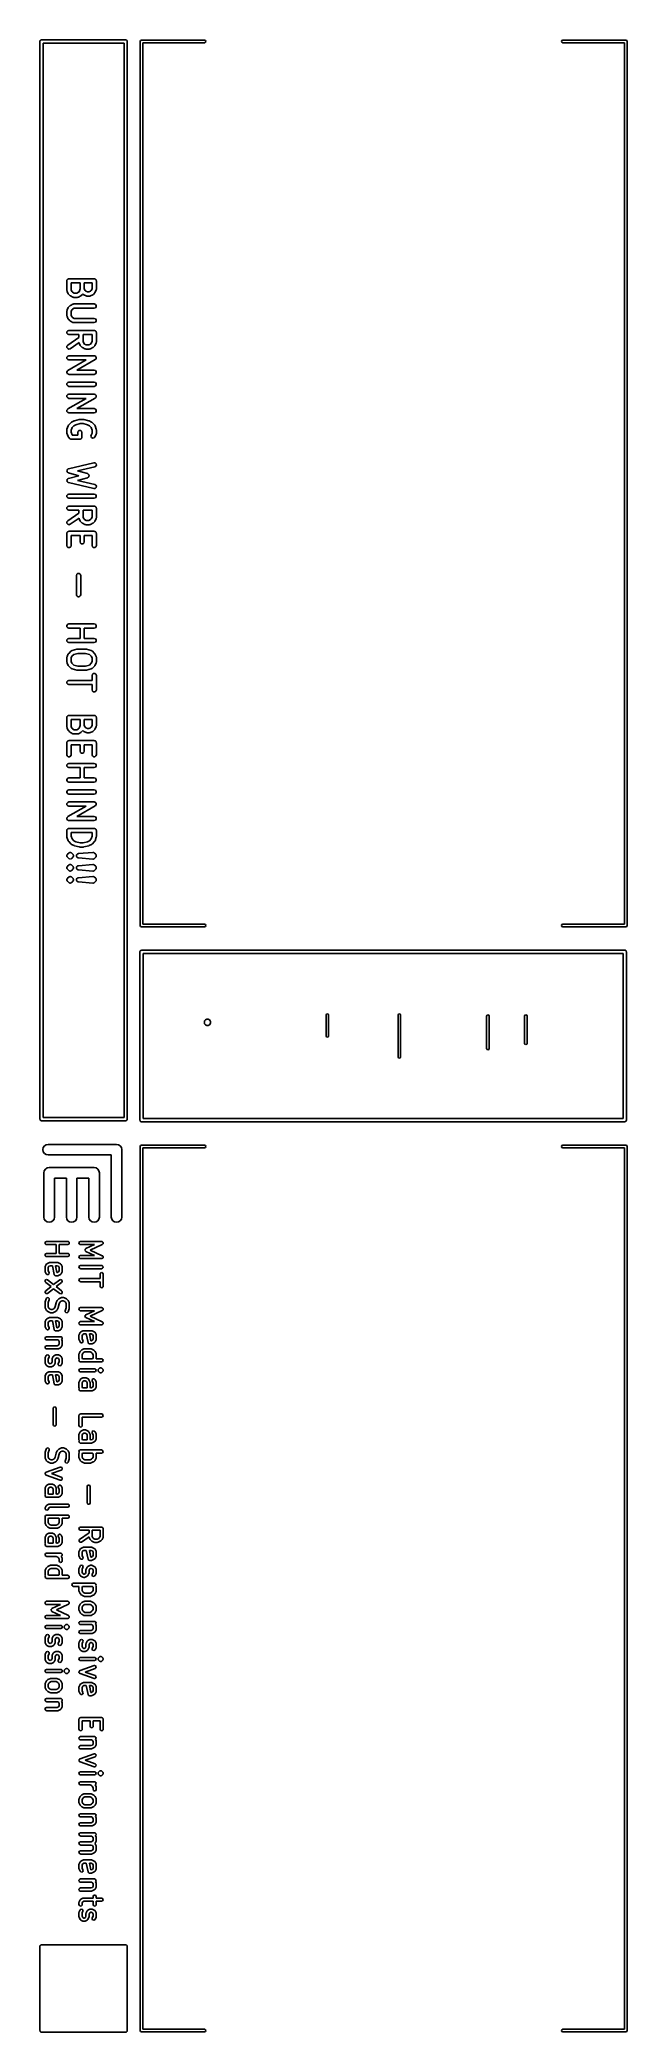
# Model space of a CAD drawing. Extents: x 137.9 to 165.8, y -143 to -48.4.
import ezdxf

# ---------------------------------------------------------------- set-up
doc = ezdxf.new("R2010")
doc.units = 0
doc.layers.add('BLACK', color=7, linetype='CONTINUOUS')

msp = doc.modelspace()

# ---------------------------------------------------------------- linework, layer by layer
at = {"layer": 'BLACK', "linetype": 'CONTINUOUS'}
for p, q in [((137.895, -48.468), (137.897, -48.4583)), ((137.895, -99.668), (137.895, -48.468)), ((137.896, -48.455), (137.898, -48.4521)), ((137.897, -48.4583), (137.896, -48.455)), ((137.898, -48.4521), (137.9, -48.4424)), ((137.9, -48.4424), (137.912, -48.4274)), ((137.912, -48.4274), (137.922, -48.4106)), ((137.922, -48.4106), (137.928, -48.4083)), ((137.928, -48.4083), (137.933, -48.4031)), ((137.933, -48.4031), (137.952, -48.3997)), ((137.952, -48.3997), (137.97, -48.393)), ((137.97, -48.393), (141.97, -48.393)), ((138.045, -48.543), (138.045, -99.593)), ((141.895, -48.543), (138.045, -48.543)), ((141.895, -99.593), (141.895, -48.543)), ((141.97, -48.393), (141.98, -48.3947)), ((141.98, -48.3947), (141.983, -48.3942)), ((141.983, -48.3942), (141.986, -48.3958)), ((141.986, -48.3958), (141.996, -48.3975)), ((141.996, -48.3975), (142.011, -48.4101)), ((142.011, -48.4101), (142.027, -48.4198)), ((142.027, -48.4198), (142.03, -48.4262)), ((142.03, -48.4262), (142.035, -48.4305)), ((142.035, -48.4305), (142.038, -48.4497)), ((142.038, -48.4497), (142.045, -48.468)), ((142.045, -48.468), (142.045, -99.668)), ((142.66, -48.468), (142.678, -48.4256)), ((142.66, -90.468), (142.66, -48.468)), ((142.678, -48.4256), (142.72, -48.408)), ((142.72, -48.408), (145.72, -48.408)), ((145.72, -48.528), (142.78, -48.528)), ((142.78, -48.528), (142.78, -90.408)), ((145.72, -48.408), (145.762, -48.4256)), ((145.762, -48.5104), (145.72, -48.528)), ((145.762, -48.4256), (145.78, -48.468)), ((145.78, -48.468), (145.762, -48.5104)), ((162.66, -48.468), (162.678, -48.4256)), ((162.678, -48.5104), (162.66, -48.468)), ((162.678, -48.4256), (162.72, -48.408)), ((162.72, -48.528), (162.678, -48.5104)), ((162.72, -48.408), (165.72, -48.408)), ((165.66, -48.528), (162.72, -48.528)), ((165.66, -90.408), (165.66, -48.528)), ((165.72, -48.408), (165.762, -48.4256)), ((165.762, -48.4256), (165.78, -48.468)), ((165.78, -48.468), (165.78, -90.468)), ((139.177, -59.841), (139.182, -59.826)), ((139.177, -60.2982), (139.177, -59.841)), ((139.184, -60.3201), (139.177, -60.2982)), ((139.182, -59.8101), (139.191, -59.7973)), ((139.182, -59.826), (139.182, -59.8101)), ((139.188, -60.3429), (139.184, -60.3201)), ((139.245, -60.4572), (139.188, -60.3429)), ((139.191, -59.7973), (139.196, -59.7822)), ((139.196, -59.7822), (139.209, -59.7729)), ((139.209, -59.7729), (139.218, -59.7601)), ((139.218, -59.7601), (139.234, -59.7552)), ((139.234, -59.7552), (139.246, -59.7459)), ((139.256, -60.4687), (139.245, -60.4572)), ((139.246, -59.7459), (139.262, -59.7459)), ((139.264, -60.4832), (139.256, -60.4687)), ((139.262, -59.7459), (139.277, -59.741)), ((139.321, -60.5403), (139.264, -60.4832)), ((139.277, -59.741), (140.477, -59.741)), ((139.335, -60.5477), (139.321, -60.5403)), ((139.347, -60.559), (139.335, -60.5477)), ((139.461, -60.6162), (139.347, -60.559)), ((139.806, -59.941), (139.377, -59.941)), ((139.377, -59.941), (139.377, -60.2746)), ((139.377, -60.2746), (139.417, -60.3532)), ((139.417, -60.3532), (139.451, -60.3874)), ((139.451, -60.3874), (139.529, -60.4267)), ((139.529, -60.4267), (139.654, -60.4267)), ((139.654, -60.4267), (139.732, -60.3874)), ((139.836, -60.559), (139.722, -60.6162)), ((139.732, -60.3874), (139.761, -60.3584)), ((139.761, -60.3584), (139.806, -60.2248)), ((139.806, -60.2248), (139.806, -59.941)), ((139.848, -60.5477), (139.836, -60.559)), ((139.862, -60.5403), (139.848, -60.5477)), ((139.919, -60.4832), (139.862, -60.5403)), ((139.93, -60.4633), (139.919, -60.4832)), ((139.949, -60.4832), (139.93, -60.4633)), ((139.964, -60.4905), (139.949, -60.4832)), ((139.975, -60.5019), (139.964, -60.4905)), ((140.09, -60.559), (139.975, -60.5019)), ((140.377, -59.941), (140.006, -59.941)), ((140.006, -59.941), (140.006, -60.2174)), ((140.006, -60.2174), (140.045, -60.2961)), ((140.045, -60.2961), (140.079, -60.3303)), ((140.079, -60.3303), (140.158, -60.3696)), ((140.112, -60.5625), (140.09, -60.559)), ((140.134, -60.5696), (140.112, -60.5625)), ((140.249, -60.5696), (140.134, -60.5696)), ((140.158, -60.3696), (140.225, -60.3696)), ((140.225, -60.3696), (140.304, -60.3303)), ((140.271, -60.5625), (140.249, -60.5696)), ((140.293, -60.559), (140.271, -60.5625)), ((140.408, -60.5019), (140.293, -60.559)), ((140.304, -60.3303), (140.338, -60.2961)), ((140.338, -60.2961), (140.377, -60.2174)), ((140.377, -60.2174), (140.377, -59.941)), ((140.419, -60.4905), (140.408, -60.5019)), ((140.434, -60.4832), (140.419, -60.4905)), ((140.491, -60.426), (140.434, -60.4832)), ((140.477, -59.741), (140.492, -59.7459)), ((140.498, -60.4116), (140.491, -60.426)), ((140.492, -59.7459), (140.508, -59.7459)), ((140.51, -60.4), (140.498, -60.4116)), ((140.508, -59.7459), (140.521, -59.7552)), ((140.567, -60.2857), (140.51, -60.4)), ((140.521, -59.7552), (140.536, -59.7601)), ((140.536, -59.7601), (140.545, -59.7729)), ((140.545, -59.7729), (140.558, -59.7822)), ((140.558, -59.7822), (140.563, -59.7973)), ((140.563, -59.7973), (140.572, -59.8101)), ((140.57, -60.2629), (140.567, -60.2857)), ((140.577, -60.241), (140.57, -60.2629)), ((140.572, -59.8101), (140.572, -59.826)), ((140.572, -59.826), (140.577, -59.841)), ((140.577, -59.841), (140.577, -60.241)), ((139.177, -61.2696), (139.184, -61.2477)), ((139.177, -61.4982), (139.177, -61.2696)), ((139.184, -61.5201), (139.177, -61.4982)), ((139.184, -61.2477), (139.188, -61.2249)), ((139.188, -61.5429), (139.184, -61.5201)), ((139.188, -61.2249), (139.245, -61.1106)), ((139.245, -61.1106), (139.256, -61.099)), ((139.256, -61.099), (139.264, -61.0846)), ((139.264, -61.0846), (139.321, -61.0275)), ((139.321, -61.0275), (139.335, -61.0201)), ((139.335, -61.0201), (139.347, -61.0087)), ((139.347, -61.0087), (139.461, -60.9516)), ((139.417, -61.2145), (139.377, -61.2932)), ((139.377, -61.2932), (139.377, -61.4746)), ((139.377, -61.4746), (139.417, -61.5532)), ((139.451, -61.1804), (139.417, -61.2145)), ((139.529, -61.141), (139.451, -61.1804)), ((139.484, -60.6196), (139.461, -60.6162)), ((139.461, -60.9516), (139.484, -60.9481)), ((139.506, -60.6267), (139.484, -60.6196)), ((139.484, -60.9481), (139.506, -60.941)), ((139.677, -60.6267), (139.506, -60.6267)), ((139.506, -60.941), (140.477, -60.941)), ((140.477, -61.141), (139.529, -61.141)), ((139.699, -60.6196), (139.677, -60.6267)), ((139.722, -60.6162), (139.699, -60.6196)), ((140.477, -60.941), (140.536, -60.9601)), ((140.536, -61.1219), (140.477, -61.141)), ((140.536, -60.9601), (140.572, -61.0101)), ((140.572, -61.0719), (140.536, -61.1219)), ((140.572, -61.0101), (140.572, -61.0719)), ((139.182, -62.2673), (139.218, -62.2173)), ((139.182, -62.3291), (139.182, -62.2673)), ((139.218, -62.3791), (139.182, -62.3291)), ((139.245, -61.6572), (139.188, -61.5429)), ((139.218, -62.2173), (139.277, -62.1982)), ((139.277, -62.3982), (139.218, -62.3791)), ((139.256, -61.6687), (139.245, -61.6572)), ((139.264, -61.6832), (139.256, -61.6687)), ((139.321, -61.7403), (139.264, -61.6832)), ((139.277, -62.1982), (140.477, -62.1982)), ((139.749, -62.3982), (139.277, -62.3982)), ((139.335, -61.7477), (139.321, -61.7403)), ((139.347, -61.759), (139.335, -61.7477)), ((139.461, -61.8162), (139.347, -61.759)), ((139.417, -61.5532), (139.451, -61.5874)), ((139.451, -61.5874), (139.529, -61.6267)), ((139.484, -61.8196), (139.461, -61.8162)), ((139.506, -61.8267), (139.484, -61.8196)), ((140.477, -61.8267), (139.506, -61.8267)), ((139.529, -61.6267), (140.477, -61.6267)), ((139.749, -62.5318), (139.749, -62.3982)), ((140.377, -62.3982), (139.949, -62.3982)), ((139.949, -62.3982), (139.949, -62.7317)), ((140.377, -62.7317), (140.377, -62.3982)), ((140.477, -61.6267), (140.536, -61.6458)), ((140.536, -61.8076), (140.477, -61.8267)), ((140.477, -62.1982), (140.492, -62.2031)), ((140.492, -62.2031), (140.508, -62.2031)), ((140.508, -62.2031), (140.521, -62.2124)), ((140.521, -62.2124), (140.536, -62.2173)), ((140.536, -61.6458), (140.572, -61.6958)), ((140.572, -61.7576), (140.536, -61.8076)), ((140.536, -62.2173), (140.545, -62.2301)), ((140.545, -62.2301), (140.558, -62.2394)), ((140.558, -62.2394), (140.563, -62.2545)), ((140.563, -62.2545), (140.572, -62.2673)), ((140.572, -61.6958), (140.572, -61.7576)), ((140.572, -62.2673), (140.572, -62.2831)), ((140.572, -62.2831), (140.577, -62.2982)), ((140.577, -62.2982), (140.577, -62.7553)), ((139.182, -63.0131), (139.183, -62.9513)), ((139.217, -63.0637), (139.182, -63.0131)), ((139.183, -62.9513), (139.22, -62.902)), ((139.275, -63.0839), (139.217, -63.0637)), ((139.218, -63.4173), (139.277, -63.3982)), ((139.22, -62.902), (139.749, -62.5318)), ((139.335, -63.0658), (139.275, -63.0839)), ((139.277, -63.3982), (140.477, -63.3982)), ((139.754, -62.7721), (139.335, -63.0658)), ((139.756, -62.7772), (139.754, -62.7721)), ((139.759, -62.8), (139.756, -62.7772)), ((139.816, -62.9143), (139.759, -62.8)), ((139.828, -62.9259), (139.816, -62.9143)), ((139.835, -62.9403), (139.828, -62.9259)), ((139.892, -62.9975), (139.835, -62.9403)), ((139.907, -63.0048), (139.892, -62.9975)), ((139.918, -63.0162), (139.907, -63.0048)), ((140.033, -63.0733), (139.918, -63.0162)), ((139.949, -62.7317), (139.988, -62.8104)), ((139.988, -62.8104), (140.022, -62.8446)), ((140.022, -62.8446), (140.101, -62.8839)), ((140.055, -63.0768), (140.033, -63.0733)), ((140.077, -63.0839), (140.055, -63.0768)), ((140.249, -63.0839), (140.077, -63.0839)), ((140.101, -62.8839), (140.225, -62.8839)), ((140.225, -62.8839), (140.304, -62.8446)), ((140.271, -63.0768), (140.249, -63.0839)), ((140.293, -63.0733), (140.271, -63.0768)), ((140.408, -63.0162), (140.293, -63.0733)), ((140.304, -62.8446), (140.338, -62.8104)), ((140.338, -62.8104), (140.377, -62.7317)), ((140.419, -63.0048), (140.408, -63.0162)), ((140.434, -62.9975), (140.419, -63.0048)), ((140.491, -62.9403), (140.434, -62.9975)), ((140.477, -63.3982), (140.483, -63.3999)), ((140.483, -63.3999), (140.488, -63.3988)), ((140.488, -63.3988), (140.512, -63.4093)), ((140.498, -62.9259), (140.491, -62.9403)), ((140.51, -62.9143), (140.498, -62.9259)), ((140.567, -62.8), (140.51, -62.9143)), ((140.512, -63.4093), (140.536, -63.4173)), ((140.57, -62.7772), (140.567, -62.8)), ((140.577, -62.7553), (140.57, -62.7772)), ((139.179, -64.2042), (139.182, -64.1787)), ((139.182, -64.2091), (139.179, -64.2042)), ((139.182, -63.4673), (139.218, -63.4173)), ((139.182, -63.5291), (139.182, -63.4673)), ((139.218, -63.5791), (139.182, -63.5291)), ((139.182, -64.153), (139.185, -64.1484)), ((139.182, -64.1787), (139.182, -64.153)), ((139.182, -64.2148), (139.182, -64.2091)), ((139.197, -64.2356), (139.182, -64.2148)), ((139.185, -64.1484), (139.186, -64.1428)), ((139.186, -64.1428), (139.203, -64.1238)), ((139.21, -64.2579), (139.197, -64.2356)), ((139.203, -64.1238), (139.218, -64.103)), ((139.215, -64.2602), (139.21, -64.2579)), ((139.218, -64.2648), (139.215, -64.2602)), ((139.277, -63.5982), (139.218, -63.5791)), ((139.218, -64.103), (139.224, -64.1012)), ((139.243, -64.2727), (139.218, -64.2648)), ((139.224, -64.1012), (139.228, -64.0971)), ((139.228, -64.0971), (140.101, -63.5982)), ((139.266, -64.2833), (139.243, -64.2727)), ((139.272, -64.2821), (139.266, -64.2833)), ((139.277, -64.2839), (139.272, -64.2821)), ((140.101, -63.5982), (139.277, -63.5982)), ((140.477, -64.2839), (139.277, -64.2839)), ((140.527, -63.585), (139.654, -64.0839)), ((139.654, -64.0839), (140.477, -64.0839)), ((140.477, -64.0839), (140.536, -64.103)), ((140.536, -64.2648), (140.477, -64.2839)), ((140.531, -63.5808), (140.527, -63.585)), ((140.536, -63.5791), (140.531, -63.5808)), ((140.536, -63.4173), (140.539, -63.4218)), ((140.551, -63.5583), (140.536, -63.5791)), ((140.536, -64.103), (140.572, -64.153)), ((140.572, -64.2148), (140.536, -64.2648)), ((140.539, -63.4218), (140.544, -63.4242)), ((140.544, -63.4242), (140.557, -63.4465)), ((140.568, -63.5392), (140.551, -63.5583)), ((140.557, -63.4465), (140.572, -63.4673)), ((140.569, -63.5336), (140.568, -63.5392)), ((140.572, -63.5291), (140.569, -63.5336)), ((140.572, -63.4673), (140.572, -63.4729)), ((140.572, -63.4729), (140.575, -63.4778)), ((140.575, -63.4778), (140.572, -63.5034)), ((140.572, -63.5034), (140.572, -63.5291)), ((140.572, -64.153), (140.572, -64.2148)), ((139.182, -64.7244), (139.218, -64.6744)), ((139.182, -64.7862), (139.182, -64.7244)), ((139.218, -64.8362), (139.182, -64.7862)), ((139.182, -65.2958), (139.218, -65.2458)), ((139.182, -65.3576), (139.182, -65.2958)), ((139.218, -64.6744), (139.277, -64.6553)), ((139.277, -64.8553), (139.218, -64.8362)), ((139.218, -65.2458), (139.277, -65.2267)), ((139.277, -64.6553), (140.477, -64.6553)), ((140.477, -64.8553), (139.277, -64.8553)), ((139.277, -65.2267), (140.477, -65.2267)), ((140.477, -64.6553), (140.536, -64.6744)), ((140.536, -64.8362), (140.477, -64.8553)), ((140.477, -65.2267), (140.483, -65.2285)), ((140.483, -65.2285), (140.488, -65.2273)), ((140.488, -65.2273), (140.512, -65.2379)), ((140.512, -65.2379), (140.536, -65.2458)), ((140.536, -64.6744), (140.572, -64.7244)), ((140.572, -64.7862), (140.536, -64.8362)), ((140.536, -65.2458), (140.539, -65.2504)), ((140.539, -65.2504), (140.544, -65.2527)), ((140.544, -65.2527), (140.557, -65.275)), ((140.557, -65.275), (140.572, -65.2958)), ((140.572, -64.7244), (140.572, -64.7862)), ((140.572, -65.2958), (140.572, -65.3015)), ((140.572, -65.3015), (140.575, -65.3064)), ((140.575, -65.3064), (140.572, -65.3319)), ((139.179, -66.0328), (139.182, -66.0073)), ((139.182, -66.0377), (139.179, -66.0328)), ((139.218, -65.4076), (139.182, -65.3576)), ((139.182, -65.9816), (139.185, -65.977)), ((139.182, -66.0073), (139.182, -65.9816)), ((139.182, -66.0434), (139.182, -66.0377)), ((139.197, -66.0642), (139.182, -66.0434)), ((139.185, -65.977), (139.186, -65.9714)), ((139.186, -65.9714), (139.203, -65.9524)), ((139.21, -66.0865), (139.197, -66.0642)), ((139.203, -65.9524), (139.218, -65.9316)), ((139.215, -66.0888), (139.21, -66.0865)), ((139.218, -66.0934), (139.215, -66.0888)), ((139.277, -65.4267), (139.218, -65.4076)), ((139.218, -65.9316), (139.224, -65.9298)), ((139.243, -66.1013), (139.218, -66.0934)), ((139.224, -65.9298), (139.228, -65.9256)), ((139.228, -65.9256), (140.101, -65.4267)), ((139.266, -66.1119), (139.243, -66.1013)), ((139.272, -66.1107), (139.266, -66.1119)), ((139.277, -66.1125), (139.272, -66.1107)), ((140.101, -65.4267), (139.277, -65.4267)), ((140.477, -66.1125), (139.277, -66.1125)), ((140.527, -65.4136), (139.654, -65.9125)), ((139.654, -65.9125), (140.477, -65.9125)), ((140.477, -65.9125), (140.536, -65.9316)), ((140.536, -66.0934), (140.477, -66.1125)), ((140.531, -65.4094), (140.527, -65.4136)), ((140.536, -65.4076), (140.531, -65.4094)), ((140.551, -65.3868), (140.536, -65.4076)), ((140.536, -65.9316), (140.572, -65.9816)), ((140.572, -66.0434), (140.536, -66.0934)), ((140.568, -65.3678), (140.551, -65.3868)), ((140.569, -65.3622), (140.568, -65.3678)), ((140.572, -65.3576), (140.569, -65.3622)), ((140.572, -65.3319), (140.572, -65.3576)), ((140.572, -65.9816), (140.572, -66.0434)), ((139.177, -66.9267), (139.182, -66.9113)), ((139.177, -67.041), (139.177, -66.9267)), ((139.182, -67.0564), (139.177, -67.041)), ((139.182, -66.8951), (139.24, -66.7237)), ((139.182, -66.9113), (139.182, -66.8951)), ((139.182, -67.0726), (139.182, -67.0564)), ((139.24, -67.2441), (139.182, -67.0726)), ((139.24, -66.7237), (139.253, -66.7051)), ((139.253, -66.7051), (139.264, -66.6846)), ((139.264, -66.6846), (139.378, -66.5703)), ((139.422, -66.8093), (139.377, -66.943)), ((139.377, -66.943), (139.377, -67.0248)), ((139.377, -67.0248), (139.422, -67.1584)), ((139.378, -66.5703), (139.392, -66.563)), ((139.392, -66.563), (139.404, -66.5516)), ((139.404, -66.5516), (139.518, -66.4944)), ((139.508, -66.7232), (139.422, -66.8093)), ((139.422, -67.1584), (139.433, -67.1696)), ((139.433, -67.1696), (139.692, -67.1696)), ((139.598, -66.6782), (139.508, -66.7232)), ((139.518, -66.4944), (139.529, -66.4928)), ((139.529, -66.4928), (139.539, -66.4869)), ((139.539, -66.4869), (139.767, -66.4297)), ((139.804, -66.6267), (139.598, -66.6782)), ((139.692, -67.041), (139.711, -66.9822)), ((139.692, -67.1696), (139.692, -67.041)), ((139.711, -66.9822), (139.761, -66.9459)), ((139.761, -66.9459), (139.822, -66.9459)), ((139.767, -66.4297), (139.78, -66.4306)), ((139.78, -66.4306), (139.792, -66.4267)), ((139.792, -66.4267), (139.963, -66.4267)), ((139.951, -66.6267), (139.804, -66.6267)), ((139.822, -66.9459), (139.872, -66.9822)), ((139.872, -66.9822), (139.892, -67.041)), ((139.892, -67.041), (139.892, -67.2696)), ((140.157, -66.6782), (139.951, -66.6267)), ((139.963, -66.4267), (139.975, -66.4306)), ((139.975, -66.4306), (139.987, -66.4297)), ((139.987, -66.4297), (140.216, -66.4869)), ((140.247, -66.7232), (140.157, -66.6782)), ((140.216, -66.4869), (140.225, -66.4928)), ((140.225, -66.4928), (140.236, -66.4944)), ((140.236, -66.4944), (140.351, -66.5516)), ((140.333, -66.8093), (140.247, -66.7232)), ((140.321, -67.2288), (140.331, -67.1677)), ((140.331, -67.1677), (140.377, -67.0746)), ((140.377, -66.943), (140.333, -66.8093)), ((140.351, -66.5516), (140.362, -66.563)), ((140.362, -66.563), (140.377, -66.5703)), ((140.377, -66.5703), (140.491, -66.6846)), ((140.377, -67.0746), (140.377, -66.943)), ((140.491, -66.6846), (140.501, -66.7051)), ((140.501, -66.7051), (140.515, -66.7237)), ((140.567, -67.1429), (140.51, -67.2572)), ((140.515, -66.7237), (140.572, -66.8951)), ((140.57, -67.1201), (140.567, -67.1429)), ((140.577, -67.0982), (140.57, -67.1201)), ((140.572, -66.8951), (140.572, -66.9113)), ((140.572, -66.9113), (140.577, -66.9267)), ((140.577, -66.9267), (140.577, -67.0982)), ((139.253, -67.2626), (139.24, -67.2441)), ((139.264, -67.2832), (139.253, -67.2626)), ((139.321, -67.3403), (139.264, -67.2832)), ((139.328, -67.344), (139.321, -67.3403)), ((139.333, -67.3505), (139.328, -67.344)), ((139.355, -67.3577), (139.333, -67.3505)), ((139.376, -67.3684), (139.355, -67.3577)), ((139.384, -67.3671), (139.376, -67.3684)), ((139.392, -67.3696), (139.384, -67.3671)), ((139.792, -67.3696), (139.392, -67.3696)), ((139.807, -67.3647), (139.792, -67.3696)), ((139.822, -67.3647), (139.807, -67.3647)), ((139.835, -67.3554), (139.822, -67.3647)), ((139.85, -67.3505), (139.835, -67.3554)), ((139.86, -67.3377), (139.85, -67.3505)), ((139.872, -67.3284), (139.86, -67.3377)), ((139.877, -67.3133), (139.872, -67.3284)), ((139.887, -67.3005), (139.877, -67.3133)), ((139.892, -67.2696), (139.887, -67.2847)), ((139.887, -67.2847), (139.887, -67.3005)), ((140.35, -67.2837), (140.321, -67.2288)), ((140.405, -67.3113), (140.35, -67.2837)), ((140.466, -67.3012), (140.405, -67.3113)), ((140.51, -67.2572), (140.466, -67.3012)), ((139.177, -68.875), (139.179, -68.8683)), ((139.186, -68.8978), (139.177, -68.875)), ((139.178, -68.8616), (139.187, -68.8389)), ((139.179, -68.8683), (139.178, -68.8616)), ((139.192, -68.9217), (139.186, -68.8978)), ((139.187, -68.8389), (139.193, -68.8152)), ((139.197, -68.9262), (139.192, -68.9217)), ((139.193, -68.8152), (139.199, -68.8109)), ((139.2, -68.9326), (139.197, -68.9262)), ((139.199, -68.8109), (139.201, -68.8045)), ((139.22, -68.946), (139.2, -68.9326)), ((139.201, -68.8045), (139.222, -68.7917)), ((139.239, -68.9619), (139.22, -68.946)), ((139.222, -68.7917), (139.241, -68.7763)), ((139.246, -68.9625), (139.239, -68.9619)), ((139.241, -68.7763), (139.248, -68.7759)), ((139.251, -68.9662), (139.246, -68.9625)), ((139.248, -68.7759), (139.254, -68.7723)), ((139.746, -69.0982), (139.251, -68.9662)), ((139.254, -68.7723), (140.454, -68.4866)), ((140.5, -68.6812), (139.686, -68.8751)), ((139.686, -68.8751), (140.16, -69.0015)), ((140.16, -69.0015), (140.165, -69.0046)), ((140.165, -69.0046), (140.17, -69.0049)), ((140.17, -69.0049), (140.19, -69.0211)), ((140.19, -69.0211), (140.212, -69.0351)), ((140.212, -69.0351), (140.214, -69.0403)), ((140.214, -69.0403), (140.218, -69.0438)), ((140.218, -69.0438), (140.225, -69.0687)), ((140.225, -69.0687), (140.234, -69.0928)), ((140.234, -69.0928), (140.233, -69.0982)), ((140.454, -68.4866), (140.516, -68.4916)), ((140.553, -68.649), (140.5, -68.6812)), ((140.516, -68.4916), (140.563, -68.5318)), ((140.577, -68.5919), (140.553, -68.649)), ((140.563, -68.5318), (140.577, -68.5919)), ((139.177, -69.3214), (139.186, -69.2985)), ((139.179, -69.3281), (139.177, -69.3214)), ((139.178, -69.3348), (139.179, -69.3281)), ((139.187, -69.3574), (139.178, -69.3348)), ((139.182, -70.0387), (139.218, -69.9887)), ((139.182, -70.1005), (139.182, -70.0387)), ((139.186, -69.2985), (139.192, -69.2747)), ((139.193, -69.3811), (139.187, -69.3574)), ((139.192, -69.2747), (139.197, -69.2702)), ((139.199, -69.3855), (139.193, -69.3811)), ((139.197, -69.2702), (139.2, -69.2637)), ((139.201, -69.3918), (139.199, -69.3855)), ((139.2, -69.2637), (139.22, -69.2504)), ((139.222, -69.4046), (139.201, -69.3918)), ((139.218, -69.9887), (139.277, -69.9696)), ((139.22, -69.2504), (139.239, -69.2344)), ((139.241, -69.4201), (139.222, -69.4046)), ((139.239, -69.2344), (139.246, -69.2339)), ((139.248, -69.4204), (139.241, -69.4201)), ((139.246, -69.2339), (139.251, -69.2301)), ((139.254, -69.424), (139.248, -69.4204)), ((139.251, -69.2301), (139.746, -69.0982)), ((140.454, -69.7097), (139.254, -69.424)), ((139.277, -69.9696), (140.477, -69.9696)), ((140.16, -69.1948), (139.686, -69.3213)), ((139.686, -69.3213), (140.5, -69.5152)), ((140.165, -69.1918), (140.16, -69.1948)), ((140.17, -69.1915), (140.165, -69.1918)), ((140.19, -69.1752), (140.17, -69.1915)), ((140.212, -69.1612), (140.19, -69.1752)), ((140.214, -69.156), (140.212, -69.1612)), ((140.218, -69.1525), (140.214, -69.156)), ((140.225, -69.1276), (140.218, -69.1525)), ((140.234, -69.1035), (140.225, -69.1276)), ((140.233, -69.0982), (140.234, -69.1035)), ((140.516, -69.7048), (140.454, -69.7097)), ((140.477, -69.9696), (140.536, -69.9887)), ((140.5, -69.5152), (140.553, -69.5474)), ((140.563, -69.6645), (140.516, -69.7048)), ((140.536, -69.9887), (140.572, -70.0387)), ((140.553, -69.5474), (140.577, -69.6044)), ((140.577, -69.6044), (140.563, -69.6645)), ((140.572, -70.0387), (140.572, -70.1005)), ((139.218, -70.1505), (139.182, -70.1005)), ((139.182, -70.6101), (139.218, -70.5601)), ((139.182, -70.6719), (139.182, -70.6101)), ((139.218, -70.7219), (139.182, -70.6719)), ((139.277, -70.1696), (139.218, -70.1505)), ((139.218, -70.5601), (139.277, -70.541)), ((139.277, -70.741), (139.218, -70.7219)), ((139.22, -71.2448), (139.749, -70.8747)), ((140.477, -70.1696), (139.277, -70.1696)), ((139.277, -70.541), (140.477, -70.541)), ((139.749, -70.741), (139.277, -70.741)), ((139.749, -70.8747), (139.749, -70.741)), ((140.377, -70.741), (139.949, -70.741)), ((139.949, -70.741), (139.949, -71.0746)), ((140.377, -71.0746), (140.377, -70.741)), ((140.536, -70.1505), (140.477, -70.1696)), ((140.477, -70.541), (140.492, -70.5459)), ((140.492, -70.5459), (140.508, -70.5459)), ((140.508, -70.5459), (140.521, -70.5552)), ((140.521, -70.5552), (140.536, -70.5601)), ((140.572, -70.1005), (140.536, -70.1505)), ((140.536, -70.5601), (140.545, -70.5729)), ((140.545, -70.5729), (140.558, -70.5822)), ((140.558, -70.5822), (140.563, -70.5973)), ((140.563, -70.5973), (140.572, -70.6101)), ((140.572, -70.6101), (140.572, -70.626)), ((140.572, -70.626), (140.577, -70.641)), ((140.577, -70.641), (140.577, -71.0982)), ((139.177, -71.841), (139.182, -71.826)), ((139.177, -72.4125), (139.177, -71.841)), ((139.182, -71.356), (139.183, -71.2942)), ((139.217, -71.4066), (139.182, -71.356)), ((139.182, -71.8101), (139.191, -71.7973)), ((139.182, -71.826), (139.182, -71.8101)), ((139.183, -71.2942), (139.22, -71.2448)), ((139.191, -71.7973), (139.196, -71.7822)), ((139.196, -71.7822), (139.209, -71.7729)), ((139.209, -71.7729), (139.218, -71.7601)), ((139.275, -71.4267), (139.217, -71.4066)), ((139.218, -71.7601), (139.234, -71.7552)), ((139.234, -71.7552), (139.246, -71.7459)), ((139.246, -71.7459), (139.262, -71.7459)), ((139.262, -71.7459), (139.277, -71.741)), ((139.335, -71.4087), (139.275, -71.4267)), ((139.277, -71.741), (140.477, -71.741)), ((139.754, -71.115), (139.335, -71.4087)), ((139.756, -71.1201), (139.754, -71.115)), ((139.759, -71.1429), (139.756, -71.1201)), ((139.816, -71.2572), (139.759, -71.1429)), ((139.828, -71.2687), (139.816, -71.2572)), ((139.835, -71.2832), (139.828, -71.2687)), ((139.892, -71.3403), (139.835, -71.2832)), ((139.907, -71.3477), (139.892, -71.3403)), ((139.918, -71.359), (139.907, -71.3477)), ((140.033, -71.4162), (139.918, -71.359)), ((139.949, -71.0746), (139.988, -71.1532)), ((139.988, -71.1532), (140.022, -71.1874)), ((140.022, -71.1874), (140.101, -71.2267)), ((140.055, -71.4196), (140.033, -71.4162)), ((140.077, -71.4267), (140.055, -71.4196)), ((140.249, -71.4267), (140.077, -71.4267)), ((140.101, -71.2267), (140.225, -71.2267)), ((140.225, -71.2267), (140.304, -71.1874)), ((140.271, -71.4196), (140.249, -71.4267)), ((140.293, -71.4162), (140.271, -71.4196)), ((140.408, -71.359), (140.293, -71.4162)), ((140.304, -71.1874), (140.338, -71.1532)), ((140.338, -71.1532), (140.377, -71.0746)), ((140.419, -71.3477), (140.408, -71.359)), ((140.434, -71.3403), (140.419, -71.3477)), ((140.491, -71.2832), (140.434, -71.3403)), ((140.477, -71.741), (140.492, -71.7459)), ((140.498, -71.2687), (140.491, -71.2832)), ((140.492, -71.7459), (140.508, -71.7459)), ((140.51, -71.2572), (140.498, -71.2687)), ((140.508, -71.7459), (140.521, -71.7552)), ((140.567, -71.1429), (140.51, -71.2572)), ((140.521, -71.7552), (140.536, -71.7601)), ((140.536, -71.7601), (140.545, -71.7729)), ((140.545, -71.7729), (140.558, -71.7822)), ((140.558, -71.7822), (140.563, -71.7973)), ((140.563, -71.7973), (140.572, -71.8101)), ((140.57, -71.1201), (140.567, -71.1429)), ((140.577, -71.0982), (140.57, -71.1201)), ((140.572, -71.8101), (140.572, -71.826)), ((140.572, -71.826), (140.577, -71.841)), ((140.577, -71.841), (140.577, -72.4125)), ((139.196, -72.4712), (139.177, -72.4125)), ((139.246, -72.5076), (139.196, -72.4712)), ((139.308, -72.5076), (139.246, -72.5076)), ((139.358, -72.4712), (139.308, -72.5076)), ((139.377, -72.4125), (139.358, -72.4712)), ((139.806, -71.941), (139.377, -71.941)), ((139.377, -71.941), (139.377, -72.4125)), ((139.806, -72.241), (139.806, -71.941)), ((139.825, -72.2998), (139.806, -72.241)), ((139.875, -72.3361), (139.825, -72.2998)), ((139.937, -72.3361), (139.875, -72.3361)), ((139.987, -72.2998), (139.937, -72.3361)), ((140.006, -72.241), (139.987, -72.2998)), ((140.377, -71.941), (140.006, -71.941)), ((140.006, -71.941), (140.006, -72.241)), ((140.377, -72.4125), (140.377, -71.941)), ((140.396, -72.4712), (140.377, -72.4125)), ((140.446, -72.5076), (140.396, -72.4712)), ((140.508, -72.5076), (140.446, -72.5076)), ((140.558, -72.4712), (140.508, -72.5076)), ((140.577, -72.4125), (140.558, -72.4712)), ((139.634, -73.841), (139.653, -73.7822)), ((139.653, -73.7822), (139.703, -73.7459)), ((139.703, -73.7459), (139.765, -73.7459)), ((139.765, -73.7459), (139.815, -73.7822)), ((139.815, -73.7822), (139.834, -73.841)), ((139.634, -74.7553), (139.634, -73.841)), ((139.653, -74.8141), (139.634, -74.7553)), ((139.834, -74.7553), (139.815, -74.8141)), ((139.834, -73.841), (139.834, -74.7553)), ((139.703, -74.8504), (139.653, -74.8141)), ((139.765, -74.8504), (139.703, -74.8504)), ((139.815, -74.8141), (139.765, -74.8504)), ((139.182, -76.2101), (139.218, -76.1601)), ((139.182, -76.2719), (139.182, -76.2101)), ((139.218, -76.3219), (139.182, -76.2719)), ((139.218, -76.1601), (139.277, -76.141)), ((139.277, -76.341), (139.218, -76.3219)), ((139.277, -76.141), (140.477, -76.141)), ((139.806, -76.341), (139.277, -76.341)), ((139.806, -76.8267), (139.806, -76.341)), ((140.477, -76.341), (140.006, -76.341)), ((140.006, -76.341), (140.006, -76.8267)), ((140.477, -76.141), (140.536, -76.1601)), ((140.536, -76.3219), (140.477, -76.341)), ((140.536, -76.1601), (140.572, -76.2101)), ((140.572, -76.2719), (140.536, -76.3219)), ((140.572, -76.2101), (140.572, -76.2719)), ((139.182, -76.8958), (139.218, -76.8458)), ((139.182, -76.9576), (139.182, -76.8958)), ((139.218, -77.0076), (139.182, -76.9576)), ((139.188, -77.682), (139.245, -77.5677)), ((139.218, -76.8458), (139.277, -76.8267)), ((139.277, -77.0267), (139.218, -77.0076)), ((139.245, -77.5677), (139.256, -77.5562)), ((139.256, -77.5562), (139.264, -77.5417)), ((139.264, -77.5417), (139.378, -77.4275)), ((139.277, -76.8267), (139.806, -76.8267)), ((140.477, -77.0267), (139.277, -77.0267)), ((139.378, -77.4275), (139.402, -77.4153)), ((139.402, -77.4153), (139.424, -77.4012)), ((139.5, -77.5885), (139.417, -77.6717)), ((139.424, -77.4012), (139.653, -77.344)), ((139.69, -77.541), (139.5, -77.5885)), ((139.653, -77.344), (139.665, -77.3449)), ((139.665, -77.3449), (139.677, -77.341)), ((139.677, -77.341), (140.077, -77.341)), ((140.065, -77.541), (139.69, -77.541)), ((140.006, -76.8267), (140.477, -76.8267)), ((140.255, -77.5885), (140.065, -77.541)), ((140.077, -77.341), (140.089, -77.3449)), ((140.089, -77.3449), (140.102, -77.344)), ((140.102, -77.344), (140.33, -77.4012)), ((140.338, -77.6717), (140.255, -77.5885)), ((140.33, -77.4012), (140.353, -77.4153)), ((140.353, -77.4153), (140.377, -77.4275)), ((140.377, -77.4275), (140.491, -77.5417)), ((140.477, -76.8267), (140.536, -76.8458)), ((140.536, -77.0076), (140.477, -77.0267)), ((140.491, -77.5417), (140.498, -77.5562)), ((140.498, -77.5562), (140.51, -77.5677)), ((140.51, -77.5677), (140.567, -77.682)), ((140.536, -76.8458), (140.572, -76.8958)), ((140.572, -76.9576), (140.536, -77.0076)), ((140.572, -76.8958), (140.572, -76.9576)), ((139.177, -77.7267), (139.184, -77.7048)), ((139.177, -77.9553), (139.177, -77.7267)), ((139.184, -77.9772), (139.177, -77.9553)), ((139.184, -77.7048), (139.188, -77.682)), ((139.188, -78), (139.184, -77.9772)), ((139.245, -78.1143), (139.188, -78)), ((139.256, -78.1259), (139.245, -78.1143)), ((139.264, -78.1403), (139.256, -78.1259)), ((139.378, -78.2546), (139.264, -78.1403)), ((139.417, -77.6717), (139.377, -77.7503)), ((139.377, -77.7503), (139.377, -77.9317)), ((139.377, -77.9317), (139.417, -78.0104)), ((139.402, -78.2667), (139.378, -78.2546)), ((139.424, -78.2809), (139.402, -78.2667)), ((139.417, -78.0104), (139.5, -78.0936)), ((139.653, -78.338), (139.424, -78.2809)), ((139.5, -78.0936), (139.69, -78.141)), ((139.665, -78.3372), (139.653, -78.338)), ((139.677, -78.341), (139.665, -78.3372)), ((140.077, -78.341), (139.677, -78.341)), ((139.69, -78.141), (140.065, -78.141)), ((140.065, -78.141), (140.255, -78.0936)), ((140.089, -78.3372), (140.077, -78.341)), ((140.102, -78.338), (140.089, -78.3372)), ((140.33, -78.2809), (140.102, -78.338)), ((140.255, -78.0936), (140.338, -78.0104)), ((140.353, -78.2667), (140.33, -78.2809)), ((140.377, -77.7503), (140.338, -77.6717)), ((140.338, -78.0104), (140.377, -77.9317)), ((140.377, -78.2546), (140.353, -78.2667)), ((140.377, -77.9317), (140.377, -77.7503)), ((140.491, -78.1403), (140.377, -78.2546)), ((140.377, -78.5839), (140.396, -78.5251)), ((140.396, -78.5251), (140.446, -78.4888)), ((140.446, -78.4888), (140.508, -78.4888)), ((140.498, -78.1259), (140.491, -78.1403)), ((140.51, -78.1143), (140.498, -78.1259)), ((140.508, -78.4888), (140.558, -78.5251)), ((140.567, -78), (140.51, -78.1143)), ((140.558, -78.5251), (140.577, -78.5839)), ((140.567, -77.682), (140.57, -77.7048)), ((140.57, -77.9772), (140.567, -78)), ((140.57, -77.7048), (140.577, -77.7267)), ((140.577, -77.9553), (140.57, -77.9772)), ((140.577, -77.7267), (140.577, -77.9553)), ((139.182, -78.8958), (139.218, -78.8458)), ((139.182, -78.9576), (139.182, -78.8958)), ((139.218, -79.0076), (139.182, -78.9576)), ((139.218, -78.8458), (139.277, -78.8267)), ((139.277, -79.0267), (139.218, -79.0076)), ((139.277, -78.8267), (140.377, -78.8267)), ((140.377, -79.0267), (139.277, -79.0267)), ((140.377, -78.8267), (140.377, -78.5839)), ((140.377, -79.2696), (140.377, -79.0267)), ((140.396, -79.3284), (140.377, -79.2696)), ((140.446, -79.3647), (140.396, -79.3284)), ((140.508, -79.3647), (140.446, -79.3647)), ((140.558, -79.3284), (140.508, -79.3647)), ((140.577, -79.2696), (140.558, -79.3284)), ((140.577, -78.5839), (140.577, -79.2696)), ((139.177, -80.5839), (139.182, -80.5688)), ((139.177, -81.041), (139.177, -80.5839)), ((139.184, -81.063), (139.177, -81.041)), ((139.182, -80.553), (139.191, -80.5402)), ((139.182, -80.5688), (139.182, -80.553)), ((139.188, -81.0858), (139.184, -81.063)), ((139.245, -81.2), (139.188, -81.0858)), ((139.191, -80.5402), (139.196, -80.5251)), ((139.196, -80.5251), (139.209, -80.5158)), ((139.209, -80.5158), (139.218, -80.503)), ((139.218, -80.503), (139.234, -80.4981)), ((139.234, -80.4981), (139.246, -80.4888)), ((139.256, -81.2116), (139.245, -81.2)), ((139.246, -80.4888), (139.262, -80.4888)), ((139.264, -81.226), (139.256, -81.2116)), ((139.262, -80.4888), (139.277, -80.4839)), ((139.321, -81.2832), (139.264, -81.226)), ((139.277, -80.4839), (140.477, -80.4839)), ((139.335, -81.2905), (139.321, -81.2832)), ((139.347, -81.3019), (139.335, -81.2905)), ((139.461, -81.359), (139.347, -81.3019)), ((139.806, -80.6839), (139.377, -80.6839)), ((139.377, -80.6839), (139.377, -81.0174)), ((139.377, -81.0174), (139.417, -81.0961)), ((139.417, -81.0961), (139.451, -81.1303)), ((139.451, -81.1303), (139.529, -81.1696)), ((139.484, -81.3625), (139.461, -81.359)), ((139.506, -81.3696), (139.484, -81.3625)), ((139.677, -81.3696), (139.506, -81.3696)), ((139.529, -81.1696), (139.654, -81.1696)), ((139.654, -81.1696), (139.732, -81.1303)), ((139.699, -81.3625), (139.677, -81.3696)), ((139.722, -81.359), (139.699, -81.3625)), ((139.836, -81.3019), (139.722, -81.359)), ((139.732, -81.1303), (139.761, -81.1013)), ((139.761, -81.1013), (139.806, -80.9677)), ((139.806, -80.9677), (139.806, -80.6839)), ((139.848, -81.2905), (139.836, -81.3019)), ((139.862, -81.2832), (139.848, -81.2905)), ((139.919, -81.226), (139.862, -81.2832)), ((139.93, -81.2061), (139.919, -81.226)), ((139.949, -81.226), (139.93, -81.2061)), ((139.964, -81.2334), (139.949, -81.226)), ((139.975, -81.2448), (139.964, -81.2334)), ((140.09, -81.3019), (139.975, -81.2448)), ((140.377, -80.6839), (140.006, -80.6839)), ((140.006, -80.6839), (140.006, -80.9603)), ((140.006, -80.9603), (140.045, -81.0389)), ((140.045, -81.0389), (140.079, -81.0731)), ((140.079, -81.0731), (140.158, -81.1125)), ((140.112, -81.3053), (140.09, -81.3019)), ((140.134, -81.3125), (140.112, -81.3053)), ((140.249, -81.3125), (140.134, -81.3125)), ((140.158, -81.1125), (140.225, -81.1125)), ((140.225, -81.1125), (140.304, -81.0731)), ((140.271, -81.3053), (140.249, -81.3125)), ((140.293, -81.3019), (140.271, -81.3053)), ((140.408, -81.2448), (140.293, -81.3019)), ((140.304, -81.0731), (140.338, -81.0389)), ((140.338, -81.0389), (140.377, -80.9603)), ((140.377, -80.9603), (140.377, -80.6839)), ((140.419, -81.2334), (140.408, -81.2448)), ((140.434, -81.226), (140.419, -81.2334)), ((140.491, -81.1689), (140.434, -81.226)), ((140.477, -80.4839), (140.492, -80.4888)), ((140.498, -81.1544), (140.491, -81.1689)), ((140.492, -80.4888), (140.508, -80.4888)), ((140.51, -81.1429), (140.498, -81.1544)), ((140.508, -80.4888), (140.521, -80.4981)), ((140.567, -81.0286), (140.51, -81.1429)), ((140.521, -80.4981), (140.536, -80.503)), ((140.536, -80.503), (140.545, -80.5158)), ((140.545, -80.5158), (140.558, -80.5251)), ((140.558, -80.5251), (140.563, -80.5402)), ((140.563, -80.5402), (140.572, -80.553)), ((140.57, -81.0058), (140.567, -81.0286)), ((140.577, -80.9839), (140.57, -81.0058)), ((140.572, -80.553), (140.572, -80.5688)), ((140.572, -80.5688), (140.577, -80.5839)), ((140.577, -80.5839), (140.577, -80.9839)), ((139.177, -81.7839), (139.182, -81.7688)), ((139.177, -82.3553), (139.177, -81.7839)), ((139.182, -81.753), (139.191, -81.7402)), ((139.182, -81.7688), (139.182, -81.753)), ((139.191, -81.7402), (139.196, -81.7251)), ((139.196, -81.7251), (139.209, -81.7158)), ((139.209, -81.7158), (139.218, -81.703)), ((139.218, -81.703), (139.234, -81.6981)), ((139.234, -81.6981), (139.246, -81.6888)), ((139.246, -81.6888), (139.262, -81.6888)), ((139.262, -81.6888), (139.277, -81.6839)), ((139.277, -81.6839), (140.477, -81.6839)), ((139.806, -81.8839), (139.377, -81.8839)), ((139.377, -81.8839), (139.377, -82.3553)), ((139.806, -82.1839), (139.806, -81.8839)), ((139.825, -82.2427), (139.806, -82.1839)), ((139.875, -82.279), (139.825, -82.2427)), ((139.937, -82.279), (139.875, -82.279)), ((139.987, -82.2427), (139.937, -82.279)), ((140.006, -82.1839), (139.987, -82.2427)), ((140.377, -81.8839), (140.006, -81.8839)), ((140.006, -81.8839), (140.006, -82.1839)), ((140.377, -82.3553), (140.377, -81.8839)), ((140.477, -81.6839), (140.492, -81.6888)), ((140.492, -81.6888), (140.508, -81.6888)), ((140.508, -81.6888), (140.521, -81.6981)), ((140.521, -81.6981), (140.536, -81.703)), ((140.536, -81.703), (140.545, -81.7158)), ((140.545, -81.7158), (140.558, -81.7251)), ((140.558, -81.7251), (140.563, -81.7402)), ((140.563, -81.7402), (140.572, -81.753)), ((140.572, -81.753), (140.572, -81.7688)), ((140.572, -81.7688), (140.577, -81.7839)), ((140.577, -81.7839), (140.577, -82.3553)), ((139.196, -82.4141), (139.177, -82.3553)), ((139.182, -82.8387), (139.218, -82.7887)), ((139.182, -82.9005), (139.182, -82.8387)), ((139.218, -82.9505), (139.182, -82.9005)), ((139.246, -82.4504), (139.196, -82.4141)), ((139.218, -82.7887), (139.277, -82.7696)), ((139.277, -82.9696), (139.218, -82.9505)), ((139.308, -82.4504), (139.246, -82.4504)), ((139.277, -82.7696), (140.477, -82.7696)), ((139.806, -82.9696), (139.277, -82.9696)), ((139.358, -82.4141), (139.308, -82.4504)), ((139.377, -82.3553), (139.358, -82.4141)), ((139.806, -83.4553), (139.806, -82.9696)), ((140.477, -82.9696), (140.006, -82.9696)), ((140.006, -82.9696), (140.006, -83.4553)), ((140.396, -82.4141), (140.377, -82.3553)), ((140.446, -82.4504), (140.396, -82.4141)), ((140.508, -82.4504), (140.446, -82.4504)), ((140.477, -82.7696), (140.536, -82.7887)), ((140.536, -82.9505), (140.477, -82.9696)), ((140.558, -82.4141), (140.508, -82.4504)), ((140.536, -82.7887), (140.572, -82.8387)), ((140.572, -82.9005), (140.536, -82.9505)), ((140.577, -82.3553), (140.558, -82.4141)), ((140.572, -82.8387), (140.572, -82.9005)), ((139.182, -83.5244), (139.218, -83.4744)), ((139.182, -83.5862), (139.182, -83.5244)), ((139.218, -83.6362), (139.182, -83.5862)), ((139.182, -84.0958), (139.218, -84.0458)), ((139.182, -84.1576), (139.182, -84.0958)), ((139.218, -84.2076), (139.182, -84.1576)), ((139.218, -83.4744), (139.277, -83.4553)), ((139.277, -83.6553), (139.218, -83.6362)), ((139.218, -84.0458), (139.277, -84.0267)), ((139.277, -84.2267), (139.218, -84.2076)), ((139.277, -83.4553), (139.806, -83.4553)), ((140.477, -83.6553), (139.277, -83.6553)), ((139.277, -84.0267), (140.477, -84.0267)), ((140.477, -84.2267), (139.277, -84.2267)), ((140.006, -83.4553), (140.477, -83.4553)), ((140.477, -83.4553), (140.536, -83.4744)), ((140.536, -83.6362), (140.477, -83.6553)), ((140.477, -84.0267), (140.536, -84.0458)), ((140.536, -84.2076), (140.477, -84.2267)), ((140.536, -83.4744), (140.572, -83.5244)), ((140.572, -83.5862), (140.536, -83.6362)), ((140.536, -84.0458), (140.572, -84.0958)), ((140.572, -84.1576), (140.536, -84.2076)), ((140.572, -83.5244), (140.572, -83.5862)), ((140.572, -84.0958), (140.572, -84.1576)), ((139.182, -84.6673), (139.218, -84.6173)), ((139.182, -84.7291), (139.182, -84.6673)), ((139.218, -84.7791), (139.182, -84.7291)), ((139.218, -84.6173), (139.277, -84.5982)), ((139.277, -84.7982), (139.218, -84.7791)), ((139.228, -85.2971), (140.101, -84.7982)), ((139.277, -84.5982), (140.477, -84.5982)), ((140.101, -84.7982), (139.277, -84.7982)), ((140.527, -84.785), (139.654, -85.2839)), ((140.477, -84.5982), (140.483, -84.5999)), ((140.483, -84.5999), (140.488, -84.5988)), ((140.488, -84.5988), (140.512, -84.6093)), ((140.512, -84.6093), (140.536, -84.6173)), ((140.531, -84.7808), (140.527, -84.785)), ((140.536, -84.7791), (140.531, -84.7808)), ((140.536, -84.6173), (140.539, -84.6218)), ((140.551, -84.7583), (140.536, -84.7791)), ((140.539, -84.6218), (140.544, -84.6242)), ((140.544, -84.6242), (140.557, -84.6465)), ((140.568, -84.7393), (140.551, -84.7583)), ((140.557, -84.6465), (140.572, -84.6673)), ((140.569, -84.7336), (140.568, -84.7393)), ((140.572, -84.7291), (140.569, -84.7336)), ((140.572, -84.6673), (140.572, -84.6729)), ((140.572, -84.6729), (140.575, -84.6778)), ((140.575, -84.6778), (140.572, -84.7034)), ((140.572, -84.7034), (140.572, -84.7291)), ((139.177, -85.9553), (139.182, -85.9403)), ((139.177, -86.241), (139.177, -85.9553)), ((139.179, -85.4042), (139.182, -85.3787)), ((139.182, -85.4091), (139.179, -85.4042)), ((139.182, -85.353), (139.185, -85.3484)), ((139.182, -85.3787), (139.182, -85.353)), ((139.182, -85.4148), (139.182, -85.4091)), ((139.197, -85.4356), (139.182, -85.4148)), ((139.182, -85.9244), (139.191, -85.9116)), ((139.182, -85.9403), (139.182, -85.9244)), ((139.185, -85.3484), (139.186, -85.3428)), ((139.186, -85.3428), (139.203, -85.3238)), ((139.191, -85.9116), (139.196, -85.8965)), ((139.196, -85.8965), (139.209, -85.8872)), ((139.21, -85.4579), (139.197, -85.4356)), ((139.203, -85.3238), (139.218, -85.303)), ((139.209, -85.8872), (139.218, -85.8744)), ((139.215, -85.4602), (139.21, -85.4579)), ((139.218, -85.4648), (139.215, -85.4602)), ((139.218, -85.303), (139.224, -85.3012)), ((139.243, -85.4727), (139.218, -85.4648)), ((139.218, -85.8744), (139.234, -85.8695)), ((139.224, -85.3012), (139.228, -85.2971)), ((139.234, -85.8695), (139.246, -85.8602)), ((139.266, -85.4833), (139.243, -85.4727)), ((139.246, -85.8602), (139.262, -85.8602)), ((139.262, -85.8602), (139.277, -85.8553)), ((139.272, -85.4821), (139.266, -85.4833)), ((139.277, -85.4839), (139.272, -85.4821)), ((140.477, -85.4839), (139.277, -85.4839)), ((139.277, -85.8553), (140.477, -85.8553)), ((140.377, -86.0553), (139.377, -86.0553)), ((139.377, -86.0553), (139.377, -86.2248)), ((139.654, -85.2839), (140.477, -85.2839)), ((140.377, -86.2248), (140.377, -86.0553)), ((140.477, -85.2839), (140.536, -85.303)), ((140.536, -85.4648), (140.477, -85.4839)), ((140.477, -85.8553), (140.492, -85.8602)), ((140.492, -85.8602), (140.508, -85.8602)), ((140.508, -85.8602), (140.521, -85.8695)), ((140.521, -85.8695), (140.536, -85.8744)), ((140.536, -85.303), (140.572, -85.353)), ((140.572, -85.4148), (140.536, -85.4648)), ((140.536, -85.8744), (140.545, -85.8872)), ((140.545, -85.8872), (140.558, -85.8965)), ((140.558, -85.8965), (140.563, -85.9116)), ((140.563, -85.9116), (140.572, -85.9244)), ((140.572, -85.353), (140.572, -85.4148)), ((140.572, -85.9244), (140.572, -85.9403)), ((140.572, -85.9403), (140.577, -85.9553)), ((140.577, -85.9553), (140.577, -86.241)), ((139.182, -86.2564), (139.177, -86.241)), ((139.182, -86.2727), (139.182, -86.2564)), ((139.24, -86.4441), (139.182, -86.2727)), ((139.207, -87.0846), (139.264, -87.0275)), ((139.253, -86.4626), (139.24, -86.4441)), ((139.264, -86.4832), (139.253, -86.4626)), ((139.378, -86.5975), (139.264, -86.4832)), ((139.264, -87.0275), (139.278, -87.0203)), ((139.278, -87.0203), (139.289, -87.0091)), ((139.289, -87.0091), (139.305, -87.0066)), ((139.305, -87.0066), (139.319, -86.9994)), ((139.319, -86.9994), (139.334, -87.0019)), ((139.334, -87.0019), (139.35, -86.9994)), ((139.35, -86.9994), (139.364, -87.0066)), ((139.364, -87.0066), (139.38, -87.0091)), ((139.377, -86.2248), (139.422, -86.3584)), ((139.392, -86.6048), (139.378, -86.5975)), ((139.38, -87.0091), (139.391, -87.0203)), ((139.391, -87.0203), (139.405, -87.0275)), ((139.404, -86.6162), (139.392, -86.6048)), ((139.518, -86.6733), (139.404, -86.6162)), ((139.405, -87.0275), (139.462, -87.0846)), ((139.422, -86.3584), (139.508, -86.4446)), ((139.508, -86.4446), (139.598, -86.4895)), ((139.529, -86.675), (139.518, -86.6733)), ((139.539, -86.6809), (139.529, -86.675)), ((139.767, -86.738), (139.539, -86.6809)), ((139.598, -86.4895), (139.804, -86.541)), ((139.669, -87.0796), (139.673, -87.0779)), ((139.673, -87.0779), (139.676, -87.0744)), ((139.676, -87.0744), (139.68, -87.0731)), ((139.68, -87.0731), (139.683, -87.0698)), ((139.683, -87.0698), (139.705, -87.0645)), ((139.705, -87.0645), (139.726, -87.0557)), ((139.726, -87.0557), (140.412, -86.9985)), ((139.78, -86.7372), (139.767, -86.738)), ((139.792, -86.741), (139.78, -86.7372)), ((139.963, -86.741), (139.792, -86.741)), ((139.804, -86.541), (139.951, -86.541)), ((139.951, -86.541), (140.157, -86.4895)), ((139.975, -86.7372), (139.963, -86.741)), ((139.987, -86.738), (139.975, -86.7372)), ((140.216, -86.6809), (139.987, -86.738)), ((140.157, -86.4895), (140.247, -86.4446)), ((140.225, -86.675), (140.216, -86.6809)), ((140.236, -86.6733), (140.225, -86.675)), ((140.351, -86.6162), (140.236, -86.6733)), ((140.247, -86.4446), (140.333, -86.3584)), ((140.333, -86.3584), (140.377, -86.2248)), ((140.362, -86.6048), (140.351, -86.6162)), ((140.377, -86.5975), (140.362, -86.6048)), ((140.491, -86.4832), (140.377, -86.5975)), ((140.412, -86.9985), (140.424, -87.0013)), ((140.424, -87.0013), (140.436, -86.9994)), ((140.436, -86.9994), (140.453, -87.0082)), ((140.453, -87.0082), (140.472, -87.0127)), ((140.472, -87.0127), (140.48, -87.0219)), ((140.48, -87.0219), (140.491, -87.0275)), ((140.501, -86.4626), (140.491, -86.4832)), ((140.491, -87.0275), (140.548, -87.0846)), ((140.515, -86.4441), (140.501, -86.4626)), ((140.572, -86.2727), (140.515, -86.4441)), ((140.577, -86.241), (140.572, -86.2564)), ((140.572, -86.2564), (140.572, -86.2727)), ((139.178, -87.1397), (139.182, -87.1325)), ((139.181, -87.1553), (139.178, -87.1397)), ((139.178, -87.171), (139.181, -87.1553)), ((139.182, -87.1781), (139.178, -87.171)), ((139.178, -87.7111), (139.182, -87.7039)), ((139.181, -87.7267), (139.178, -87.7111)), ((139.178, -87.7424), (139.181, -87.7267)), ((139.182, -87.7496), (139.178, -87.7424)), ((139.182, -87.1244), (139.187, -87.1179)), ((139.182, -87.1325), (139.182, -87.1244)), ((139.182, -87.1862), (139.182, -87.1781)), ((139.187, -87.1927), (139.182, -87.1862)), ((139.182, -87.6958), (139.187, -87.6893)), ((139.182, -87.7039), (139.182, -87.6958)), ((139.182, -87.7576), (139.182, -87.7496)), ((139.187, -87.7642), (139.182, -87.7576)), ((139.187, -87.1179), (139.188, -87.1099)), ((139.188, -87.2007), (139.187, -87.1927)), ((139.187, -87.6893), (139.188, -87.6813)), ((139.188, -87.7721), (139.187, -87.7642)), ((139.188, -87.1099), (139.199, -87.0987)), ((139.199, -87.2119), (139.188, -87.2007)), ((139.188, -87.6813), (139.199, -87.6701)), ((139.199, -87.7833), (139.188, -87.7721)), ((139.199, -87.0987), (139.207, -87.0846)), ((139.207, -87.226), (139.199, -87.2119)), ((139.199, -87.6701), (139.207, -87.656)), ((139.207, -87.7975), (139.199, -87.7833)), ((139.264, -87.2832), (139.207, -87.226)), ((139.207, -87.656), (139.264, -87.5989)), ((139.264, -87.8546), (139.207, -87.7975)), ((139.278, -87.2904), (139.264, -87.2832)), ((139.264, -87.5989), (139.278, -87.5917)), ((139.278, -87.8618), (139.264, -87.8546)), ((139.289, -87.3016), (139.278, -87.2904)), ((139.278, -87.5917), (139.289, -87.5805)), ((139.289, -87.873), (139.278, -87.8618)), ((139.305, -87.304), (139.289, -87.3016)), ((139.289, -87.5805), (139.305, -87.578)), ((139.305, -87.8755), (139.289, -87.873)), ((139.319, -87.3112), (139.305, -87.304)), ((139.305, -87.578), (139.319, -87.5708)), ((139.319, -87.8827), (139.305, -87.8755)), ((139.334, -87.3087), (139.319, -87.3112)), ((139.319, -87.5708), (139.334, -87.5733)), ((139.334, -87.8802), (139.319, -87.8827)), ((139.35, -87.3112), (139.334, -87.3087)), ((139.334, -87.5733), (139.35, -87.5708)), ((139.35, -87.8827), (139.334, -87.8802)), ((139.364, -87.304), (139.35, -87.3112)), ((139.35, -87.5708), (139.364, -87.578)), ((139.364, -87.8755), (139.35, -87.8827)), ((139.38, -87.3016), (139.364, -87.304)), ((139.364, -87.578), (139.38, -87.5805)), ((139.38, -87.873), (139.364, -87.8755)), ((139.391, -87.2904), (139.38, -87.3016)), ((139.38, -87.5805), (139.391, -87.5917)), ((139.391, -87.8618), (139.38, -87.873)), ((139.405, -87.2832), (139.391, -87.2904)), ((139.391, -87.5917), (139.405, -87.5989)), ((139.405, -87.8546), (139.391, -87.8618)), ((139.462, -87.226), (139.405, -87.2832)), ((139.405, -87.5989), (139.462, -87.656)), ((139.462, -87.7975), (139.405, -87.8546)), ((139.462, -87.0846), (139.469, -87.0987)), ((139.469, -87.2119), (139.462, -87.226)), ((139.462, -87.656), (139.469, -87.6701)), ((139.469, -87.7833), (139.462, -87.7975)), ((139.469, -87.0987), (139.481, -87.1099)), ((139.481, -87.2007), (139.469, -87.2119)), ((139.469, -87.6701), (139.481, -87.6813)), ((139.481, -87.7721), (139.469, -87.7833)), ((139.481, -87.1099), (139.482, -87.1179)), ((139.482, -87.1927), (139.481, -87.2007)), ((139.481, -87.6813), (139.482, -87.6893)), ((139.482, -87.7642), (139.481, -87.7721)), ((139.482, -87.1179), (139.487, -87.1244)), ((139.487, -87.1862), (139.482, -87.1927)), ((139.482, -87.6893), (139.487, -87.6958)), ((139.487, -87.7576), (139.482, -87.7642)), ((139.487, -87.1244), (139.487, -87.1325)), ((139.487, -87.1325), (139.49, -87.1397)), ((139.49, -87.171), (139.487, -87.1781)), ((139.487, -87.1781), (139.487, -87.1862)), ((139.487, -87.6958), (139.487, -87.7039)), ((139.487, -87.7039), (139.49, -87.7111)), ((139.49, -87.7424), (139.487, -87.7496)), ((139.487, -87.7496), (139.487, -87.7576)), ((139.49, -87.1397), (139.488, -87.1553)), ((139.488, -87.1553), (139.49, -87.171)), ((139.49, -87.7111), (139.488, -87.7267)), ((139.488, -87.7267), (139.49, -87.7424)), ((139.637, -87.1324), (139.639, -87.1287)), ((139.639, -87.1553), (139.637, -87.1324)), ((139.637, -87.1782), (139.639, -87.1553)), ((139.639, -87.1819), (139.637, -87.1782)), ((139.637, -87.7038), (139.639, -87.7002)), ((139.639, -87.7267), (139.637, -87.7038)), ((139.637, -87.7496), (139.639, -87.7267)), ((139.639, -87.7533), (139.637, -87.7496)), ((139.639, -87.1244), (139.642, -87.1209)), ((139.639, -87.1287), (139.639, -87.1244)), ((139.639, -87.1862), (139.639, -87.1819)), ((139.642, -87.1897), (139.639, -87.1862)), ((139.639, -87.6958), (139.642, -87.6923)), ((139.639, -87.7002), (139.639, -87.6958)), ((139.639, -87.7576), (139.639, -87.7533)), ((139.642, -87.7611), (139.639, -87.7576)), ((139.642, -87.1166), (139.657, -87.0992)), ((139.642, -87.1209), (139.642, -87.1166)), ((139.642, -87.194), (139.642, -87.1897)), ((139.657, -87.2114), (139.642, -87.194)), ((139.642, -87.6881), (139.657, -87.6707)), ((139.642, -87.6923), (139.642, -87.6881)), ((139.642, -87.7654), (139.642, -87.7611)), ((139.657, -87.7828), (139.642, -87.7654)), ((139.657, -87.0992), (139.669, -87.0796)), ((139.669, -87.2311), (139.657, -87.2114)), ((139.657, -87.6707), (139.669, -87.651)), ((139.669, -87.8025), (139.657, -87.7828)), ((139.673, -87.2327), (139.669, -87.2311)), ((139.669, -87.651), (139.673, -87.6493)), ((139.673, -87.8042), (139.669, -87.8025)), ((139.676, -87.2362), (139.673, -87.2327)), ((139.673, -87.6493), (139.676, -87.6458)), ((139.676, -87.8076), (139.673, -87.8042)), ((139.68, -87.2375), (139.676, -87.2362)), ((139.676, -87.6458), (139.68, -87.6445)), ((139.68, -87.809), (139.676, -87.8076)), ((139.683, -87.2408), (139.68, -87.2375)), ((139.68, -87.6445), (139.683, -87.6412)), ((139.683, -87.8122), (139.68, -87.809)), ((139.705, -87.2461), (139.683, -87.2408)), ((139.683, -87.6412), (139.705, -87.636)), ((139.705, -87.8175), (139.683, -87.8122)), ((139.726, -87.255), (139.705, -87.2461)), ((139.705, -87.636), (139.726, -87.6271)), ((139.726, -87.8264), (139.705, -87.8175)), ((140.412, -87.3121), (139.726, -87.255)), ((139.726, -87.6271), (140.412, -87.5699)), ((140.412, -87.8835), (139.726, -87.8264)), ((140.424, -87.3093), (140.412, -87.3121)), ((140.412, -87.5699), (140.424, -87.5727)), ((140.424, -87.8807), (140.412, -87.8835)), ((140.436, -87.3112), (140.424, -87.3093)), ((140.424, -87.5727), (140.436, -87.5708)), ((140.436, -87.8827), (140.424, -87.8807)), ((140.453, -87.3024), (140.436, -87.3112)), ((140.436, -87.5708), (140.453, -87.5796)), ((140.453, -87.8738), (140.436, -87.8827)), ((140.472, -87.298), (140.453, -87.3024)), ((140.453, -87.5796), (140.472, -87.5841)), ((140.472, -87.8694), (140.453, -87.8738)), ((140.48, -87.2887), (140.472, -87.298)), ((140.472, -87.5841), (140.48, -87.5933)), ((140.48, -87.8601), (140.472, -87.8694)), ((140.491, -87.2832), (140.48, -87.2887)), ((140.48, -87.5933), (140.491, -87.5989)), ((140.491, -87.8546), (140.48, -87.8601)), ((140.548, -87.226), (140.491, -87.2832)), ((140.491, -87.5989), (140.548, -87.656)), ((140.548, -87.7975), (140.491, -87.8546)), ((140.548, -87.0846), (140.555, -87.0987)), ((140.555, -87.2119), (140.548, -87.226)), ((140.548, -87.656), (140.555, -87.6701)), ((140.555, -87.7833), (140.548, -87.7975)), ((140.555, -87.0987), (140.566, -87.1099)), ((140.566, -87.2007), (140.555, -87.2119)), ((140.555, -87.6701), (140.566, -87.6813)), ((140.566, -87.7721), (140.555, -87.7833)), ((140.566, -87.1099), (140.568, -87.1179)), ((140.568, -87.1927), (140.566, -87.2007)), ((140.566, -87.6813), (140.568, -87.6893)), ((140.568, -87.7642), (140.566, -87.7721)), ((140.568, -87.1179), (140.572, -87.1244)), ((140.572, -87.1862), (140.568, -87.1927)), ((140.568, -87.6893), (140.572, -87.6958)), ((140.572, -87.7576), (140.568, -87.7642)), ((140.572, -87.1244), (140.572, -87.1325)), ((140.572, -87.1325), (140.576, -87.1397)), ((140.576, -87.171), (140.572, -87.1781)), ((140.572, -87.1781), (140.572, -87.1862)), ((140.572, -87.6958), (140.572, -87.7039)), ((140.572, -87.7039), (140.576, -87.7111)), ((140.576, -87.7424), (140.572, -87.7496)), ((140.572, -87.7496), (140.572, -87.7576)), ((140.576, -87.1397), (140.574, -87.1553)), ((140.574, -87.1553), (140.576, -87.171)), ((140.576, -87.7111), (140.574, -87.7267)), ((140.574, -87.7267), (140.576, -87.7424)), ((139.178, -88.2825), (139.182, -88.2753)), ((139.181, -88.2982), (139.178, -88.2825)), ((139.178, -88.3138), (139.181, -88.2982)), ((139.182, -88.321), (139.178, -88.3138)), ((139.182, -88.2673), (139.187, -88.2607)), ((139.182, -88.2753), (139.182, -88.2673)), ((139.182, -88.3291), (139.182, -88.321)), ((139.187, -88.3356), (139.182, -88.3291)), ((139.187, -88.2607), (139.188, -88.2528)), ((139.188, -88.3436), (139.187, -88.3356)), ((139.188, -88.2528), (139.199, -88.2416)), ((139.199, -88.3548), (139.188, -88.3436)), ((139.199, -88.2416), (139.207, -88.2275)), ((139.207, -88.3689), (139.199, -88.3548)), ((139.207, -88.2275), (139.264, -88.1703)), ((139.264, -88.426), (139.207, -88.3689)), ((139.264, -88.1703), (139.278, -88.1631)), ((139.278, -88.4332), (139.264, -88.426)), ((139.278, -88.1631), (139.289, -88.1519)), ((139.289, -88.4444), (139.278, -88.4332)), ((139.289, -88.1519), (139.305, -88.1495)), ((139.305, -88.4469), (139.289, -88.4444)), ((139.305, -88.1495), (139.319, -88.1423)), ((139.319, -88.4541), (139.305, -88.4469)), ((139.319, -88.1423), (139.334, -88.1447)), ((139.334, -88.4516), (139.319, -88.4541)), ((139.334, -88.1447), (139.35, -88.1423)), ((139.35, -88.4541), (139.334, -88.4516)), ((139.35, -88.1423), (139.364, -88.1495)), ((139.364, -88.4469), (139.35, -88.4541)), ((139.364, -88.1495), (139.38, -88.1519)), ((139.38, -88.4444), (139.364, -88.4469)), ((139.38, -88.1519), (139.391, -88.1631)), ((139.391, -88.4332), (139.38, -88.4444)), ((139.391, -88.1631), (139.405, -88.1703)), ((139.405, -88.426), (139.391, -88.4332)), ((139.405, -88.1703), (139.462, -88.2275)), ((139.462, -88.3689), (139.405, -88.426)), ((139.462, -88.2275), (139.469, -88.2416)), ((139.469, -88.3548), (139.462, -88.3689)), ((139.469, -88.2416), (139.481, -88.2528)), ((139.481, -88.3436), (139.469, -88.3548)), ((139.481, -88.2528), (139.482, -88.2607)), ((139.482, -88.3356), (139.481, -88.3436)), ((139.482, -88.2607), (139.487, -88.2673)), ((139.487, -88.3291), (139.482, -88.3356)), ((139.487, -88.2673), (139.487, -88.2753)), ((139.487, -88.2753), (139.49, -88.2825)), ((139.49, -88.3138), (139.487, -88.321)), ((139.487, -88.321), (139.487, -88.3291)), ((139.49, -88.2825), (139.488, -88.2982)), ((139.488, -88.2982), (139.49, -88.3138)), ((139.637, -88.2753), (139.639, -88.2716)), ((139.639, -88.2982), (139.637, -88.2753)), ((139.637, -88.3211), (139.639, -88.2982)), ((139.639, -88.3248), (139.637, -88.3211)), ((139.639, -88.2673), (139.642, -88.2638)), ((139.639, -88.2716), (139.639, -88.2673)), ((139.639, -88.3291), (139.639, -88.3248)), ((139.642, -88.3326), (139.639, -88.3291)), ((139.642, -88.2595), (139.657, -88.2421)), ((139.642, -88.2638), (139.642, -88.2595)), ((139.642, -88.3369), (139.642, -88.3326)), ((139.657, -88.3543), (139.642, -88.3369)), ((139.657, -88.2421), (139.669, -88.2224)), ((139.669, -88.3739), (139.657, -88.3543)), ((139.669, -88.2224), (139.673, -88.2208)), ((139.673, -88.3756), (139.669, -88.3739)), ((139.673, -88.2208), (139.676, -88.2173)), ((139.676, -88.3791), (139.673, -88.3756)), ((139.676, -88.2173), (139.68, -88.2159)), ((139.68, -88.3804), (139.676, -88.3791)), ((139.68, -88.2159), (139.683, -88.2127)), ((139.683, -88.3837), (139.68, -88.3804)), ((139.683, -88.2127), (139.705, -88.2074)), ((139.705, -88.3889), (139.683, -88.3837)), ((139.705, -88.2074), (139.726, -88.1985)), ((139.726, -88.3978), (139.705, -88.3889)), ((139.726, -88.1985), (140.412, -88.1414)), ((140.412, -88.455), (139.726, -88.3978)), ((140.412, -88.1414), (140.424, -88.1442)), ((140.424, -88.4522), (140.412, -88.455)), ((140.424, -88.1442), (140.436, -88.1423)), ((140.436, -88.4541), (140.424, -88.4522)), ((140.436, -88.1423), (140.453, -88.1511)), ((140.453, -88.4453), (140.436, -88.4541)), ((140.453, -88.1511), (140.472, -88.1555)), ((140.472, -88.4408), (140.453, -88.4453)), ((140.472, -88.1555), (140.48, -88.1648)), ((140.48, -88.4316), (140.472, -88.4408)), ((140.48, -88.1648), (140.491, -88.1703)), ((140.491, -88.426), (140.48, -88.4316)), ((140.491, -88.1703), (140.548, -88.2275)), ((140.548, -88.3689), (140.491, -88.426)), ((140.548, -88.2275), (140.555, -88.2416)), ((140.555, -88.3548), (140.548, -88.3689)), ((140.555, -88.2416), (140.566, -88.2528)), ((140.566, -88.3436), (140.555, -88.3548)), ((140.566, -88.2528), (140.568, -88.2607)), ((140.568, -88.3356), (140.566, -88.3436)), ((140.568, -88.2607), (140.572, -88.2673)), ((140.572, -88.3291), (140.568, -88.3356)), ((140.572, -88.2673), (140.572, -88.2753)), ((140.572, -88.2753), (140.576, -88.2825)), ((140.576, -88.3138), (140.572, -88.321)), ((140.572, -88.321), (140.572, -88.3291)), ((140.576, -88.2825), (140.574, -88.2982)), ((140.574, -88.2982), (140.576, -88.3138)), ((142.678, -90.5104), (142.66, -90.468)), ((142.72, -90.528), (142.678, -90.5104)), ((145.72, -90.528), (142.72, -90.528)), ((142.78, -90.408), (145.72, -90.408)), ((145.72, -90.408), (145.762, -90.4256)), ((145.762, -90.5104), (145.72, -90.528)), ((145.762, -90.4256), (145.78, -90.468)), ((145.78, -90.468), (145.762, -90.5104)), ((162.66, -90.468), (162.678, -90.4256)), ((162.678, -90.5104), (162.66, -90.468)), ((162.678, -90.4256), (162.72, -90.408)), ((162.72, -90.528), (162.678, -90.5104)), ((162.72, -90.408), (165.66, -90.408)), ((165.72, -90.528), (162.72, -90.528)), ((165.762, -90.5104), (165.72, -90.528)), ((165.78, -90.468), (165.762, -90.5104)), ((142.645, -91.718), (142.647, -91.7083)), ((142.645, -99.718), (142.645, -91.718)), ((142.646, -91.705), (142.648, -91.7021)), ((142.647, -91.7083), (142.646, -91.705)), ((142.648, -91.7021), (142.65, -91.6924)), ((142.65, -91.6924), (142.662, -91.6774)), ((142.662, -91.6774), (142.672, -91.6606)), ((142.672, -91.6606), (142.678, -91.6583)), ((142.678, -91.6583), (142.683, -91.6531)), ((142.683, -91.6531), (142.702, -91.6497)), ((142.702, -91.6497), (142.72, -91.643)), ((142.72, -91.643), (165.67, -91.643)), ((142.795, -91.793), (142.795, -99.643)), ((165.595, -91.793), (142.795, -91.793)), ((165.595, -99.643), (165.595, -91.793)), ((165.67, -91.643), (165.68, -91.6447)), ((165.68, -91.6447), (165.683, -91.6442)), ((165.683, -91.6442), (165.686, -91.6458)), ((165.686, -91.6458), (165.696, -91.6475)), ((165.696, -91.6475), (165.711, -91.6601)), ((165.711, -91.6601), (165.727, -91.6698)), ((165.727, -91.6698), (165.73, -91.6762)), ((165.73, -91.6762), (165.735, -91.6805)), ((165.735, -91.6805), (165.738, -91.6997)), ((165.738, -91.6997), (165.745, -91.718)), ((165.745, -91.718), (165.745, -99.718)), ((145.702, -95.068), (145.707, -95.0466)), ((145.707, -95.0895), (145.702, -95.068)), ((145.702, -95.068), (145.702, -95.068)), ((145.707, -95.0371), (145.711, -95.0328)), ((145.707, -95.0466), (145.707, -95.0371)), ((145.707, -95.0989), (145.707, -95.0895)), ((145.711, -95.1033), (145.707, -95.0989)), ((145.711, -95.0328), (145.717, -95.0029)), ((145.717, -95.1331), (145.711, -95.1033)), ((145.717, -95.0029), (145.759, -94.9507)), ((145.759, -95.1853), (145.717, -95.1331)), ((145.759, -94.9507), (145.819, -94.9218)), ((145.819, -95.2143), (145.759, -95.1853)), ((145.819, -94.9218), (145.886, -94.9218)), ((145.886, -95.2143), (145.819, -95.2143)), ((145.886, -94.9218), (145.946, -94.9507)), ((145.946, -95.1853), (145.886, -95.2143)), ((145.946, -94.9507), (145.988, -95.0029)), ((145.988, -95.1331), (145.946, -95.1853)), ((145.988, -95.0029), (145.994, -95.0328)), ((145.994, -95.1033), (145.988, -95.1331)), ((145.994, -95.0328), (145.998, -95.0371)), ((145.998, -95.0989), (145.994, -95.1033)), ((145.998, -95.0371), (145.998, -95.0466)), ((145.998, -95.0466), (146.002, -95.068)), ((146.002, -95.068), (145.998, -95.0895)), ((145.998, -95.0895), (145.998, -95.0989)), ((146.002, -95.068), (146.002, -95.068)), ((151.485, -94.718), (151.503, -94.6756)), ((151.485, -95.718), (151.485, -94.718)), ((151.503, -94.6756), (151.545, -94.658)), ((151.545, -94.658), (151.587, -94.6756)), ((151.587, -94.6756), (151.605, -94.718)), ((151.605, -94.718), (151.605, -95.718)), ((154.905, -94.718), (154.923, -94.6756)), ((154.905, -96.718), (154.905, -94.718)), ((154.923, -94.6756), (154.965, -94.658)), ((154.965, -94.658), (155.007, -94.6756)), ((155.007, -94.6756), (155.025, -94.718)), ((155.025, -94.718), (155.025, -96.718)), ((159.11, -94.768), (159.128, -94.7256)), ((159.11, -96.318), (159.11, -94.768)), ((159.128, -94.7256), (159.17, -94.708)), ((159.17, -94.708), (159.212, -94.7256)), ((159.212, -94.7256), (159.23, -94.768)), ((159.23, -94.768), (159.23, -96.318)), ((160.91, -94.768), (160.928, -94.7256)), ((160.91, -96.068), (160.91, -94.768)), ((160.928, -94.7256), (160.97, -94.708)), ((160.97, -94.708), (161.012, -94.7256)), ((161.012, -94.7256), (161.03, -94.768)), ((161.03, -94.768), (161.03, -96.068)), ((151.503, -95.7604), (151.485, -95.718)), ((151.545, -95.778), (151.503, -95.7604)), ((151.587, -95.7604), (151.545, -95.778)), ((151.605, -95.718), (151.587, -95.7604)), ((159.128, -96.3604), (159.11, -96.318)), ((159.17, -96.378), (159.128, -96.3604)), ((159.212, -96.3604), (159.17, -96.378)), ((159.23, -96.318), (159.212, -96.3604)), ((160.928, -96.1104), (160.91, -96.068)), ((160.97, -96.128), (160.928, -96.1104)), ((161.012, -96.1104), (160.97, -96.128)), ((161.03, -96.068), (161.012, -96.1104)), ((154.923, -96.7604), (154.905, -96.718)), ((154.965, -96.778), (154.923, -96.7604)), ((155.007, -96.7604), (154.965, -96.778)), ((155.025, -96.718), (155.007, -96.7604)), ((137.902, -99.6863), (137.895, -99.668)), ((137.905, -99.7055), (137.902, -99.6863)), ((137.91, -99.7099), (137.905, -99.7055)), ((137.913, -99.7162), (137.91, -99.7099)), ((137.929, -99.726), (137.913, -99.7162)), ((137.944, -99.7385), (137.929, -99.726)), ((137.954, -99.7402), (137.944, -99.7385)), ((137.957, -99.7419), (137.954, -99.7402)), ((137.96, -99.7413), (137.957, -99.7419)), ((137.97, -99.743), (137.96, -99.7413)), ((141.97, -99.743), (137.97, -99.743)), ((138.045, -99.593), (141.895, -99.593)), ((141.988, -99.7364), (141.97, -99.743)), ((142.007, -99.733), (141.988, -99.7364)), ((142.012, -99.7278), (142.007, -99.733)), ((142.018, -99.7255), (142.012, -99.7278)), ((142.028, -99.7086), (142.018, -99.7255)), ((142.04, -99.6937), (142.028, -99.7086)), ((142.042, -99.6839), (142.04, -99.6937)), ((142.044, -99.681), (142.042, -99.6839)), ((142.045, -99.668), (142.043, -99.6778)), ((142.043, -99.6778), (142.044, -99.681)), ((142.652, -99.7363), (142.645, -99.718)), ((142.655, -99.7555), (142.652, -99.7363)), ((142.66, -99.7599), (142.655, -99.7555)), ((142.663, -99.7662), (142.66, -99.7599)), ((142.679, -99.776), (142.663, -99.7662)), ((142.694, -99.7885), (142.679, -99.776)), ((142.704, -99.7902), (142.694, -99.7885)), ((142.707, -99.7919), (142.704, -99.7902)), ((142.71, -99.7913), (142.707, -99.7919)), ((142.72, -99.793), (142.71, -99.7913)), ((165.67, -99.793), (142.72, -99.793)), ((142.795, -99.643), (165.595, -99.643)), ((165.688, -99.7864), (165.67, -99.793)), ((165.707, -99.783), (165.688, -99.7864)), ((165.712, -99.7778), (165.707, -99.783)), ((165.718, -99.7755), (165.712, -99.7778)), ((165.728, -99.7586), (165.718, -99.7755)), ((165.74, -99.7437), (165.728, -99.7586)), ((165.742, -99.7339), (165.74, -99.7437)), ((165.744, -99.731), (165.742, -99.7339)), ((165.745, -99.718), (165.743, -99.7278)), ((165.743, -99.7278), (165.744, -99.731)), ((138.04, -101.118), (138.059, -101.022)), ((138.059, -101.214), (138.04, -101.118)), ((138.059, -101.022), (138.113, -100.941)), ((138.113, -101.295), (138.059, -101.214)), ((138.113, -100.941), (138.194, -100.887)), ((138.194, -100.887), (138.29, -100.868)), ((138.29, -100.868), (141.537, -100.868)), ((141.537, -100.868), (141.632, -100.887)), ((141.632, -100.887), (141.713, -100.941)), ((141.713, -100.941), (141.768, -101.022)), ((141.768, -101.022), (141.787, -101.118)), ((141.787, -101.118), (141.787, -104.318)), ((142.66, -100.968), (142.678, -100.926)), ((142.66, -142.968), (142.66, -100.968)), ((142.678, -100.926), (142.72, -100.908)), ((142.72, -100.908), (145.72, -100.908)), ((145.72, -101.028), (142.78, -101.028)), ((142.78, -101.028), (142.78, -142.908)), ((145.72, -100.908), (145.762, -100.926)), ((145.762, -101.01), (145.72, -101.028)), ((145.762, -100.926), (145.78, -100.968)), ((145.78, -100.968), (145.762, -101.01)), ((162.66, -100.968), (162.678, -100.926)), ((162.678, -101.01), (162.66, -100.968)), ((162.678, -100.926), (162.72, -100.908)), ((162.72, -101.028), (162.678, -101.01)), ((162.72, -100.908), (165.72, -100.908)), ((165.66, -101.028), (162.72, -101.028)), ((165.66, -142.908), (165.66, -101.028)), ((165.72, -100.908), (165.762, -100.926)), ((165.762, -100.926), (165.78, -100.968)), ((165.78, -100.968), (165.78, -142.968)), ((138.087, -102.218), (138.106, -102.122)), ((138.087, -104.318), (138.087, -102.218)), ((138.106, -102.122), (138.16, -102.041)), ((138.194, -101.349), (138.113, -101.295)), ((138.16, -102.041), (138.241, -101.987)), ((138.29, -101.368), (138.194, -101.349)), ((138.241, -101.987), (138.337, -101.968)), ((141.287, -101.368), (138.29, -101.368)), ((138.337, -101.968), (140.47, -101.968)), ((140.47, -101.968), (140.566, -101.987)), ((140.566, -101.987), (140.647, -102.041)), ((140.647, -102.041), (140.701, -102.122)), ((140.701, -102.122), (140.72, -102.218)), ((140.72, -102.218), (140.72, -104.318)), ((141.287, -104.318), (141.287, -101.368)), ((139.153, -102.468), (138.587, -102.468)), ((138.587, -102.468), (138.587, -104.318)), ((139.153, -104.318), (139.153, -102.468)), ((140.22, -102.468), (139.653, -102.468)), ((139.653, -102.468), (139.653, -104.318)), ((140.22, -104.318), (140.22, -102.468)), ((138.106, -104.414), (138.087, -104.318)), ((138.16, -104.495), (138.106, -104.414)), ((138.241, -104.549), (138.16, -104.495)), ((138.337, -104.568), (138.241, -104.549)), ((138.432, -104.549), (138.337, -104.568)), ((138.513, -104.495), (138.432, -104.549)), ((138.568, -104.414), (138.513, -104.495)), ((138.587, -104.318), (138.568, -104.414)), ((139.172, -104.414), (139.153, -104.318)), ((139.227, -104.495), (139.172, -104.414)), ((139.308, -104.549), (139.227, -104.495)), ((139.403, -104.568), (139.308, -104.549)), ((139.499, -104.549), (139.403, -104.568)), ((139.58, -104.495), (139.499, -104.549)), ((139.634, -104.414), (139.58, -104.495)), ((139.653, -104.318), (139.634, -104.414)), ((140.239, -104.414), (140.22, -104.318)), ((140.293, -104.495), (140.239, -104.414)), ((140.374, -104.549), (140.293, -104.495)), ((140.47, -104.568), (140.374, -104.549)), ((140.566, -104.549), (140.47, -104.568)), ((140.647, -104.495), (140.566, -104.549)), ((140.701, -104.414), (140.647, -104.495)), ((140.72, -104.318), (140.701, -104.414)), ((141.306, -104.414), (141.287, -104.318)), ((141.36, -104.495), (141.306, -104.414)), ((141.441, -104.549), (141.36, -104.495)), ((141.537, -104.568), (141.441, -104.549)), ((141.632, -104.549), (141.537, -104.568)), ((141.713, -104.495), (141.632, -104.549)), ((141.768, -104.414), (141.713, -104.495)), ((141.787, -104.318), (141.768, -104.414)), ((138.143, -105.542), (138.169, -105.497)), ((138.152, -105.592), (138.143, -105.542)), ((138.191, -105.625), (138.152, -105.592)), ((138.169, -105.497), (138.217, -105.48)), ((138.217, -105.63), (138.191, -105.625)), ((138.217, -105.48), (139.217, -105.48)), ((138.666, -105.63), (138.217, -105.63)), ((138.666, -106.051), (138.666, -105.63)), ((139.217, -105.63), (138.816, -105.63)), ((138.816, -105.63), (138.816, -106.051)), ((139.217, -105.48), (139.243, -105.484)), ((139.265, -105.612), (139.217, -105.63)), ((139.243, -105.484), (139.282, -105.517)), ((139.291, -105.568), (139.265, -105.612)), ((139.282, -105.517), (139.291, -105.568)), ((139.753, -105.542), (139.779, -105.497)), ((139.762, -105.592), (139.753, -105.542)), ((139.801, -105.625), (139.762, -105.592)), ((139.779, -105.497), (139.827, -105.48)), ((139.827, -105.63), (139.801, -105.625)), ((139.827, -105.48), (140.827, -105.48)), ((140.489, -105.63), (139.827, -105.63)), ((140.038, -105.895), (140.043, -105.876)), ((140.041, -105.901), (140.038, -105.895)), ((140.04, -105.908), (140.041, -105.901)), ((140.051, -105.924), (140.04, -105.908)), ((140.043, -105.876), (140.045, -105.856)), ((140.045, -105.856), (140.049, -105.852)), ((140.049, -105.852), (140.051, -105.845)), ((140.051, -105.845), (140.067, -105.834)), ((140.06, -105.941), (140.051, -105.924)), ((140.068, -105.947), (140.06, -105.941)), ((140.067, -105.834), (140.081, -105.82)), ((140.07, -105.95), (140.068, -105.947)), ((140.073, -105.95), (140.07, -105.95)), ((140.081, -105.956), (140.073, -105.95)), ((140.081, -105.82), (140.489, -105.63)), ((140.489, -106.146), (140.081, -105.956)), ((140.859, -105.623), (140.29, -105.888)), ((140.29, -105.888), (140.859, -106.154)), ((140.827, -105.48), (140.852, -105.484)), ((140.852, -105.484), (140.86, -105.491)), ((140.866, -105.616), (140.859, -105.623)), ((140.86, -105.491), (140.87, -105.493)), ((140.875, -105.612), (140.866, -105.616)), ((140.87, -105.493), (140.879, -105.507)), ((140.883, -105.598), (140.875, -105.612)), ((140.879, -105.507), (140.892, -105.517)), ((140.895, -105.586), (140.883, -105.598)), ((140.892, -105.517), (140.894, -105.527)), ((140.894, -105.527), (140.899, -105.535)), ((140.896, -105.576), (140.895, -105.586)), ((140.901, -105.568), (140.896, -105.576)), ((140.899, -105.535), (140.898, -105.552)), ((140.898, -105.552), (140.901, -105.568)), ((138.142, -106.698), (138.146, -106.672)), ((138.142, -106.888), (138.142, -106.698)), ((138.143, -106.892), (138.142, -106.888)), ((138.142, -106.897), (138.143, -106.892)), ((138.15, -106.922), (138.142, -106.897)), ((138.143, -106.113), (138.169, -106.069)), ((138.152, -106.164), (138.143, -106.113)), ((138.146, -106.672), (138.149, -106.669)), ((138.149, -106.669), (138.15, -106.664)), ((138.15, -106.664), (138.197, -106.569)), ((138.197, -107.017), (138.15, -106.922)), ((138.191, -106.197), (138.152, -106.164)), ((138.169, -106.069), (138.217, -106.051)), ((138.217, -106.201), (138.191, -106.197)), ((138.197, -106.569), (138.213, -106.548)), ((138.213, -106.548), (138.223, -106.543)), ((138.217, -106.051), (138.666, -106.051)), ((139.217, -106.201), (138.217, -106.201)), ((138.223, -106.543), (138.231, -106.535)), ((138.231, -106.535), (138.326, -106.488)), ((138.32, -106.658), (138.292, -106.715)), ((138.292, -106.715), (138.292, -106.87)), ((138.292, -106.87), (138.332, -106.95)), ((138.377, -106.63), (138.32, -106.658)), ((138.326, -106.488), (138.351, -106.48)), ((138.332, -106.95), (138.339, -106.975)), ((138.351, -106.48), (138.355, -106.481)), ((138.355, -106.481), (138.36, -106.48)), ((138.36, -106.48), (138.741, -106.48)), ((138.489, -106.63), (138.377, -106.63)), ((138.572, -107.046), (138.489, -106.63)), ((138.723, -106.63), (138.642, -106.63)), ((138.642, -106.63), (138.707, -106.956)), ((138.78, -106.658), (138.723, -106.63)), ((138.723, -106.956), (138.78, -106.927)), ((138.741, -106.48), (138.766, -106.484)), ((138.766, -106.484), (138.77, -106.487)), ((138.77, -106.487), (138.774, -106.488)), ((138.774, -106.488), (138.869, -106.535)), ((138.809, -106.715), (138.78, -106.658)), ((138.78, -106.927), (138.809, -106.87)), ((138.809, -106.87), (138.809, -106.715)), ((138.816, -106.051), (139.217, -106.051)), ((138.869, -106.535), (138.89, -106.551)), ((138.89, -106.551), (138.895, -106.561)), ((138.895, -106.561), (138.903, -106.569)), ((138.903, -106.569), (138.951, -106.664)), ((138.951, -106.922), (138.903, -107.017)), ((138.951, -106.664), (138.958, -106.689)), ((138.954, -106.914), (138.951, -106.917)), ((138.951, -106.917), (138.951, -106.922)), ((138.959, -106.888), (138.954, -106.914)), ((138.958, -106.689), (138.957, -106.693)), ((138.957, -106.693), (138.959, -106.698)), ((138.959, -106.698), (138.959, -106.888)), ((139.217, -106.051), (139.243, -106.056)), ((139.265, -106.184), (139.217, -106.201)), ((139.243, -106.056), (139.282, -106.089)), ((139.291, -106.139), (139.265, -106.184)), ((139.282, -106.089), (139.291, -106.139)), ((139.753, -106.208), (139.779, -106.164)), ((139.762, -106.259), (139.753, -106.208)), ((139.753, -106.685), (139.779, -106.64)), ((139.762, -106.735), (139.753, -106.685)), ((139.801, -106.292), (139.762, -106.259)), ((139.801, -106.768), (139.762, -106.735)), ((139.779, -106.164), (139.827, -106.146)), ((139.779, -106.64), (139.827, -106.623)), ((139.827, -106.296), (139.801, -106.292)), ((139.827, -106.773), (139.801, -106.768)), ((139.827, -106.146), (140.489, -106.146)), ((140.827, -106.296), (139.827, -106.296)), ((139.827, -106.623), (140.827, -106.623)), ((140.827, -106.773), (139.827, -106.773)), ((140.836, -106.293), (140.827, -106.296)), ((140.827, -106.623), (140.852, -106.627)), ((140.875, -106.755), (140.827, -106.773)), ((140.846, -106.294), (140.836, -106.293)), ((140.86, -106.285), (140.846, -106.294)), ((140.852, -106.627), (140.892, -106.66)), ((140.859, -106.154), (140.88, -106.168)), ((140.875, -106.279), (140.86, -106.285)), ((140.88, -106.27), (140.875, -106.279)), ((140.901, -106.711), (140.875, -106.755)), ((140.88, -106.168), (140.884, -106.178)), ((140.888, -106.265), (140.88, -106.27)), ((140.884, -106.178), (140.892, -106.184)), ((140.893, -106.249), (140.888, -106.265)), ((140.892, -106.184), (140.895, -106.2)), ((140.892, -106.66), (140.901, -106.711)), ((140.901, -106.234), (140.893, -106.249)), ((140.895, -106.2), (140.902, -106.215)), ((140.902, -106.215), (140.899, -106.225)), ((140.899, -106.225), (140.901, -106.234)), ((138.143, -107.354), (138.167, -107.308)), ((138.153, -107.404), (138.143, -107.354)), ((138.143, -107.873), (138.171, -107.829)), ((138.151, -107.924), (138.143, -107.873)), ((138.171, -107.423), (138.153, -107.404)), ((138.167, -107.308), (138.214, -107.289)), ((138.429, -107.626), (138.171, -107.423)), ((138.171, -107.829), (138.429, -107.626)), ((138.235, -107.052), (138.197, -107.017)), ((138.214, -107.289), (138.263, -107.305)), ((138.286, -107.055), (138.235, -107.052)), ((138.263, -107.305), (138.55, -107.531)), ((138.55, -107.722), (138.263, -107.947)), ((138.327, -107.025), (138.286, -107.055)), ((138.339, -106.975), (138.327, -107.025)), ((138.55, -107.531), (138.837, -107.305)), ((138.837, -107.947), (138.55, -107.722)), ((138.578, -107.056), (138.572, -107.046)), ((138.58, -107.068), (138.578, -107.056)), ((138.591, -107.078), (138.58, -107.068)), ((138.599, -107.09), (138.591, -107.078)), ((138.61, -107.094), (138.599, -107.09)), ((138.62, -107.101), (138.61, -107.094)), ((138.645, -107.106), (138.62, -107.101)), ((138.741, -107.106), (138.645, -107.106)), ((138.93, -107.423), (138.672, -107.626)), ((138.672, -107.626), (138.93, -107.829)), ((138.707, -106.956), (138.723, -106.956)), ((138.745, -107.104), (138.741, -107.106)), ((138.749, -107.105), (138.745, -107.104)), ((138.774, -107.098), (138.749, -107.105)), ((138.869, -107.05), (138.774, -107.098)), ((138.837, -107.305), (138.86, -107.293)), ((138.86, -107.293), (138.911, -107.295)), ((138.877, -107.042), (138.869, -107.05)), ((138.887, -107.038), (138.877, -107.042)), ((138.903, -107.017), (138.887, -107.038)), ((138.911, -107.295), (138.95, -107.329)), ((138.957, -107.38), (138.93, -107.423)), ((138.93, -107.829), (138.947, -107.849)), ((138.958, -107.899), (138.934, -107.944)), ((138.947, -107.849), (138.958, -107.899)), ((138.95, -107.329), (138.957, -107.38)), ((139.753, -107.304), (139.779, -107.259)), ((139.762, -107.354), (139.753, -107.304)), ((139.801, -107.387), (139.762, -107.354)), ((139.779, -107.259), (139.827, -107.242)), ((139.827, -107.392), (139.801, -107.387)), ((139.827, -107.242), (140.752, -107.242)), ((140.752, -107.392), (139.827, -107.392)), ((140.752, -107.031), (140.756, -107.005)), ((140.752, -107.242), (140.752, -107.031)), ((140.752, -107.602), (140.752, -107.392)), ((140.769, -107.651), (140.752, -107.602)), ((140.756, -107.005), (140.789, -106.966)), ((140.814, -107.676), (140.769, -107.651)), ((140.789, -106.966), (140.84, -106.957)), ((140.864, -107.667), (140.814, -107.676)), ((140.84, -106.957), (140.884, -106.983)), ((140.897, -107.628), (140.864, -107.667)), ((140.884, -106.983), (140.902, -107.031)), ((140.902, -107.602), (140.897, -107.628)), ((140.902, -107.031), (140.902, -107.602)), ((138.142, -108.364), (138.146, -108.342)), ((138.142, -108.602), (138.142, -108.364)), ((138.143, -108.607), (138.142, -108.602)), ((138.142, -108.611), (138.143, -108.607)), ((138.15, -108.636), (138.142, -108.611)), ((138.146, -108.341), (138.193, -108.198)), ((138.146, -108.342), (138.146, -108.341)), ((138.197, -108.731), (138.15, -108.636)), ((138.189, -107.958), (138.151, -107.924)), ((138.24, -107.959), (138.189, -107.958)), ((138.193, -108.198), (138.206, -108.175)), ((138.199, -108.732), (138.197, -108.731)), ((138.211, -108.751), (138.199, -108.732)), ((138.206, -108.175), (138.249, -108.148)), ((138.259, -108.798), (138.211, -108.751)), ((138.263, -107.947), (138.24, -107.959)), ((138.249, -108.148), (138.3, -108.156)), ((138.261, -108.799), (138.259, -108.798)), ((138.279, -108.812), (138.261, -108.799)), ((138.374, -108.86), (138.279, -108.812)), ((138.336, -108.245), (138.292, -108.376)), ((138.292, -108.376), (138.292, -108.585)), ((138.292, -108.585), (138.326, -108.653)), ((138.3, -108.156), (138.334, -108.194)), ((138.326, -108.653), (138.357, -108.684)), ((138.334, -108.194), (138.336, -108.245)), ((138.357, -108.684), (138.425, -108.718)), ((138.425, -108.718), (138.485, -108.718)), ((138.485, -108.718), (138.553, -108.684)), ((138.631, -108.812), (138.536, -108.86)), ((138.553, -108.684), (138.584, -108.653)), ((138.584, -108.653), (138.622, -108.576)), ((138.622, -108.576), (138.668, -108.394)), ((138.632, -108.811), (138.631, -108.812)), ((138.651, -108.798), (138.632, -108.811)), ((138.698, -108.751), (138.651, -108.798)), ((138.668, -108.394), (138.673, -108.382)), ((138.673, -108.382), (138.674, -108.378)), ((138.674, -108.378), (138.721, -108.283)), ((138.699, -108.749), (138.698, -108.751)), ((138.713, -108.731), (138.699, -108.749)), ((138.76, -108.636), (138.713, -108.731)), ((138.721, -108.283), (138.735, -108.265)), ((138.735, -108.264), (138.783, -108.216)), ((138.735, -108.265), (138.735, -108.264)), ((138.761, -108.632), (138.76, -108.636)), ((138.766, -108.621), (138.761, -108.632)), ((138.811, -108.438), (138.766, -108.621)), ((138.783, -108.216), (138.801, -108.203)), ((138.801, -108.203), (138.802, -108.202)), ((138.802, -108.202), (138.898, -108.154)), ((138.85, -108.361), (138.811, -108.438)), ((138.886, -107.963), (138.837, -107.947)), ((138.88, -108.331), (138.85, -108.361)), ((138.949, -108.296), (138.88, -108.331)), ((138.934, -107.944), (138.886, -107.963)), ((138.898, -108.154), (138.923, -108.147)), ((138.923, -108.147), (138.927, -108.148)), ((138.927, -108.148), (138.931, -108.146)), ((138.931, -108.146), (139.026, -108.146)), ((139.009, -108.296), (138.949, -108.296)), ((139.077, -108.331), (139.009, -108.296)), ((139.026, -108.146), (139.052, -108.151)), ((139.052, -108.151), (139.055, -108.154)), ((139.055, -108.154), (139.06, -108.154)), ((139.06, -108.154), (139.155, -108.202)), ((139.108, -108.361), (139.077, -108.331)), ((139.098, -108.769), (139.142, -108.638)), ((139.099, -108.82), (139.098, -108.769)), ((139.134, -108.859), (139.099, -108.82)), ((139.142, -108.43), (139.108, -108.361)), ((139.142, -108.638), (139.142, -108.43)), ((139.155, -108.202), (139.173, -108.215)), ((139.173, -108.215), (139.175, -108.216)), ((139.175, -108.216), (139.222, -108.264)), ((139.228, -108.84), (139.184, -108.866)), ((139.222, -108.264), (139.235, -108.282)), ((139.24, -108.817), (139.228, -108.84)), ((139.235, -108.282), (139.236, -108.283)), ((139.236, -108.283), (139.284, -108.378)), ((139.288, -108.674), (139.24, -108.817)), ((139.284, -108.378), (139.291, -108.403)), ((139.292, -108.65), (139.288, -108.672)), ((139.288, -108.672), (139.288, -108.674)), ((139.291, -108.403), (139.29, -108.408)), ((139.29, -108.408), (139.292, -108.412)), ((139.292, -108.412), (139.292, -108.65)), ((139.753, -108.685), (139.779, -108.64)), ((139.762, -108.735), (139.753, -108.685)), ((139.801, -108.768), (139.762, -108.735)), ((139.779, -108.64), (139.827, -108.623)), ((139.827, -108.773), (139.801, -108.768)), ((139.827, -108.623), (140.827, -108.623)), ((140.489, -108.773), (139.827, -108.773)), ((140.081, -108.963), (140.489, -108.773)), ((140.859, -108.766), (140.29, -109.031)), ((140.827, -108.623), (140.852, -108.627)), ((140.852, -108.627), (140.86, -108.634)), ((140.866, -108.759), (140.859, -108.766)), ((140.86, -108.634), (140.87, -108.636)), ((140.875, -108.755), (140.866, -108.759)), ((140.87, -108.636), (140.879, -108.65)), ((140.883, -108.741), (140.875, -108.755)), ((140.879, -108.65), (140.892, -108.66)), ((140.895, -108.729), (140.883, -108.741)), ((140.892, -108.66), (140.894, -108.67)), ((140.894, -108.67), (140.899, -108.678)), ((140.896, -108.719), (140.895, -108.729)), ((140.901, -108.711), (140.896, -108.719)), ((140.899, -108.678), (140.898, -108.695)), ((140.898, -108.695), (140.901, -108.711)), ((138.142, -109.317), (138.146, -109.291)), ((138.142, -109.507), (138.142, -109.317)), ((138.143, -109.511), (138.142, -109.507)), ((138.142, -109.516), (138.143, -109.511)), ((138.15, -109.541), (138.142, -109.516)), ((138.146, -109.291), (138.149, -109.288)), ((138.149, -109.288), (138.15, -109.283)), ((138.15, -109.283), (138.197, -109.188)), ((138.197, -109.636), (138.15, -109.541)), ((138.197, -109.188), (138.213, -109.167)), ((138.235, -109.671), (138.197, -109.636)), ((138.213, -109.167), (138.223, -109.163)), ((138.223, -109.163), (138.231, -109.154)), ((138.231, -109.154), (138.326, -109.107)), ((138.286, -109.674), (138.235, -109.671)), ((138.327, -109.644), (138.286, -109.674)), ((138.32, -109.277), (138.292, -109.334)), ((138.292, -109.334), (138.292, -109.489)), ((138.292, -109.489), (138.332, -109.569)), ((138.377, -109.249), (138.32, -109.277)), ((138.326, -109.107), (138.351, -109.099)), ((138.339, -109.594), (138.327, -109.644)), ((138.332, -109.569), (138.339, -109.594)), ((138.351, -109.099), (138.355, -109.1)), ((138.355, -109.1), (138.36, -109.099)), ((138.36, -109.099), (138.741, -109.099)), ((138.378, -108.86), (138.374, -108.86)), ((138.489, -109.249), (138.377, -109.249)), ((138.382, -108.863), (138.378, -108.86)), ((138.407, -108.868), (138.382, -108.863)), ((138.503, -108.868), (138.407, -108.868)), ((138.572, -109.665), (138.489, -109.249)), ((138.507, -108.866), (138.503, -108.868)), ((138.511, -108.867), (138.507, -108.866)), ((138.536, -108.86), (138.511, -108.867)), ((138.578, -109.675), (138.572, -109.665)), ((138.58, -109.688), (138.578, -109.675)), ((138.591, -109.697), (138.58, -109.688)), ((138.599, -109.709), (138.591, -109.697)), ((138.61, -109.713), (138.599, -109.709)), ((138.62, -109.721), (138.61, -109.713)), ((138.645, -109.725), (138.62, -109.721)), ((138.723, -109.249), (138.642, -109.249)), ((138.642, -109.249), (138.707, -109.575)), ((138.741, -109.725), (138.645, -109.725)), ((138.707, -109.575), (138.723, -109.575)), ((138.78, -109.277), (138.723, -109.249)), ((138.723, -109.575), (138.78, -109.547)), ((138.741, -109.099), (138.766, -109.103)), ((138.745, -109.724), (138.741, -109.725)), ((138.749, -109.725), (138.745, -109.724)), ((138.774, -109.717), (138.749, -109.725)), ((138.766, -109.103), (138.77, -109.106)), ((138.77, -109.106), (138.774, -109.107)), ((138.774, -109.107), (138.869, -109.154)), ((138.869, -109.67), (138.774, -109.717)), ((138.809, -109.334), (138.78, -109.277)), ((138.78, -109.547), (138.809, -109.489)), ((138.809, -109.489), (138.809, -109.334)), ((138.869, -109.154), (138.89, -109.17)), ((138.877, -109.661), (138.869, -109.67)), ((138.887, -109.657), (138.877, -109.661)), ((138.903, -109.636), (138.887, -109.657)), ((138.89, -109.17), (138.895, -109.18)), ((138.895, -109.18), (138.903, -109.188)), ((138.903, -109.188), (138.951, -109.283)), ((138.951, -109.541), (138.903, -109.636)), ((138.951, -109.283), (138.958, -109.308)), ((138.954, -109.533), (138.951, -109.536)), ((138.951, -109.536), (138.951, -109.541)), ((138.959, -109.507), (138.954, -109.533)), ((138.958, -109.308), (138.957, -109.312)), ((138.957, -109.312), (138.959, -109.317)), ((138.959, -109.317), (138.959, -109.507)), ((139.184, -108.866), (139.134, -108.859)), ((139.753, -109.351), (139.779, -109.307)), ((139.762, -109.402), (139.753, -109.351)), ((139.801, -109.435), (139.762, -109.402)), ((139.779, -109.307), (139.827, -109.289)), ((139.827, -109.439), (139.801, -109.435)), ((139.807, -109.807), (139.823, -109.786)), ((139.823, -109.786), (139.833, -109.782)), ((139.827, -109.289), (140.489, -109.289)), ((140.827, -109.439), (139.827, -109.439)), ((139.833, -109.782), (139.841, -109.773)), ((139.841, -109.773), (139.936, -109.726)), ((139.936, -109.726), (139.961, -109.718)), ((139.961, -109.718), (139.965, -109.719)), ((139.965, -109.719), (139.97, -109.718)), ((139.97, -109.718), (140.351, -109.718)), ((140.038, -109.038), (140.043, -109.019)), ((140.041, -109.044), (140.038, -109.038)), ((140.04, -109.05), (140.041, -109.044)), ((140.051, -109.066), (140.04, -109.05)), ((140.043, -109.019), (140.045, -108.999)), ((140.045, -108.999), (140.049, -108.995)), ((140.049, -108.995), (140.051, -108.988)), ((140.051, -108.988), (140.067, -108.977)), ((140.06, -109.084), (140.051, -109.066)), ((140.068, -109.09), (140.06, -109.084)), ((140.067, -108.977), (140.081, -108.963)), ((140.07, -109.092), (140.068, -109.09)), ((140.073, -109.093), (140.07, -109.092)), ((140.081, -109.099), (140.073, -109.093)), ((140.489, -109.289), (140.081, -109.099)), ((140.29, -109.031), (140.859, -109.296)), ((140.351, -109.718), (140.376, -109.722)), ((140.376, -109.722), (140.38, -109.725)), ((140.38, -109.725), (140.384, -109.726)), ((140.384, -109.726), (140.479, -109.773)), ((140.479, -109.773), (140.5, -109.789)), ((140.5, -109.789), (140.505, -109.799)), ((140.836, -109.436), (140.827, -109.439)), ((140.846, -109.437), (140.836, -109.436)), ((140.86, -109.427), (140.846, -109.437)), ((140.859, -109.296), (140.88, -109.311)), ((140.875, -109.422), (140.86, -109.427)), ((140.88, -109.413), (140.875, -109.422)), ((140.88, -109.311), (140.884, -109.32)), ((140.888, -109.407), (140.88, -109.413)), ((140.884, -109.32), (140.892, -109.327)), ((140.893, -109.392), (140.888, -109.407)), ((140.892, -109.327), (140.895, -109.343)), ((140.901, -109.377), (140.893, -109.392)), ((140.895, -109.343), (140.902, -109.358)), ((140.902, -109.358), (140.899, -109.367)), ((140.899, -109.367), (140.901, -109.377)), ((138.143, -110.066), (138.169, -110.021)), ((138.152, -110.116), (138.143, -110.066)), ((138.143, -110.494), (138.169, -110.45)), ((138.152, -110.545), (138.143, -110.494)), ((138.191, -110.149), (138.152, -110.116)), ((138.191, -110.578), (138.152, -110.545)), ((138.169, -110.021), (138.217, -110.004)), ((138.169, -110.45), (138.217, -110.432)), ((138.217, -110.154), (138.191, -110.149)), ((138.217, -110.582), (138.191, -110.578)), ((138.217, -110.004), (138.884, -110.004)), ((138.757, -110.154), (138.217, -110.154)), ((138.217, -110.432), (138.723, -110.432)), ((138.741, -110.582), (138.217, -110.582)), ((138.723, -110.432), (138.78, -110.404)), ((138.745, -110.581), (138.741, -110.582)), ((138.749, -110.582), (138.745, -110.581)), ((138.774, -110.574), (138.749, -110.582)), ((138.774, -110.171), (138.757, -110.154)), ((138.809, -110.239), (138.774, -110.171)), ((138.869, -110.527), (138.774, -110.574)), ((138.78, -110.404), (138.809, -110.347)), ((138.809, -110.347), (138.809, -110.239)), ((138.877, -110.518), (138.869, -110.527)), ((138.887, -110.514), (138.877, -110.518)), ((138.884, -110.004), (138.909, -110.008)), ((138.903, -110.493), (138.887, -110.514)), ((138.951, -110.398), (138.903, -110.493)), ((138.909, -110.008), (138.948, -110.041)), ((138.932, -110.136), (138.926, -110.138)), ((138.926, -110.138), (138.951, -110.188)), ((138.957, -110.092), (138.932, -110.136)), ((138.948, -110.041), (138.957, -110.092)), ((138.951, -110.188), (138.958, -110.213)), ((138.954, -110.39), (138.951, -110.393)), ((138.951, -110.393), (138.951, -110.398)), ((138.959, -110.364), (138.954, -110.39)), ((138.958, -110.213), (138.957, -110.217)), ((138.957, -110.217), (138.959, -110.221)), ((138.959, -110.221), (138.959, -110.364)), ((139.752, -109.936), (139.756, -109.91)), ((139.752, -110.126), (139.752, -109.936)), ((139.753, -110.13), (139.752, -110.126)), ((139.752, -110.135), (139.753, -110.13)), ((139.76, -110.16), (139.752, -110.135)), ((139.756, -109.91), (139.759, -109.907)), ((139.759, -109.907), (139.76, -109.902)), ((139.76, -109.902), (139.807, -109.807)), ((139.807, -110.255), (139.76, -110.16)), ((139.76, -110.807), (139.807, -110.712)), ((139.845, -110.29), (139.807, -110.255)), ((139.807, -110.712), (139.821, -110.694)), ((139.821, -110.692), (139.869, -110.645)), ((139.821, -110.694), (139.821, -110.692)), ((139.896, -110.293), (139.845, -110.29)), ((139.869, -110.645), (139.887, -110.632)), ((139.887, -110.632), (139.889, -110.631)), ((139.889, -110.631), (139.984, -110.583)), ((139.937, -110.263), (139.896, -110.293)), ((139.93, -109.896), (139.902, -109.953)), ((139.902, -109.953), (139.902, -110.109)), ((139.902, -110.109), (139.942, -110.188)), ((139.987, -109.868), (139.93, -109.896)), ((139.949, -110.213), (139.937, -110.263)), ((139.942, -110.188), (139.949, -110.213)), ((140.035, -110.725), (139.967, -110.759)), ((139.984, -110.583), (140.009, -110.576)), ((140.099, -109.868), (139.987, -109.868)), ((140.009, -110.576), (140.013, -110.577)), ((140.013, -110.577), (140.017, -110.575)), ((140.017, -110.575), (140.303, -110.575)), ((140.285, -110.725), (140.035, -110.725)), ((140.182, -110.284), (140.099, -109.868)), ((140.188, -110.294), (140.182, -110.284)), ((140.19, -110.307), (140.188, -110.294)), ((140.201, -110.316), (140.19, -110.307)), ((140.209, -110.328), (140.201, -110.316)), ((140.22, -110.332), (140.209, -110.328)), ((140.23, -110.34), (140.22, -110.332)), ((140.255, -110.344), (140.23, -110.34)), ((140.333, -109.868), (140.252, -109.868)), ((140.252, -109.868), (140.317, -110.194)), ((140.351, -110.344), (140.255, -110.344)), ((140.354, -110.759), (140.285, -110.725)), ((140.303, -110.575), (140.329, -110.58)), ((140.317, -110.194), (140.333, -110.194)), ((140.329, -110.58), (140.332, -110.582)), ((140.332, -110.582), (140.337, -110.583)), ((140.39, -109.896), (140.333, -109.868)), ((140.333, -110.194), (140.39, -110.166)), ((140.337, -110.583), (140.432, -110.631)), ((140.355, -110.343), (140.351, -110.344)), ((140.359, -110.344), (140.355, -110.343)), ((140.384, -110.336), (140.359, -110.344)), ((140.479, -110.289), (140.384, -110.336)), ((140.419, -109.953), (140.39, -109.896)), ((140.39, -110.166), (140.419, -110.109)), ((140.419, -110.109), (140.419, -109.953)), ((140.432, -110.631), (140.45, -110.644)), ((140.45, -110.644), (140.451, -110.645)), ((140.451, -110.645), (140.499, -110.692)), ((140.487, -110.28), (140.479, -110.289)), ((140.497, -110.276), (140.487, -110.28)), ((140.513, -110.255), (140.497, -110.276)), ((140.499, -110.692), (140.512, -110.711)), ((140.505, -109.799), (140.513, -109.807)), ((140.512, -110.711), (140.513, -110.712)), ((140.513, -109.807), (140.561, -109.902)), ((140.561, -110.16), (140.513, -110.255)), ((140.513, -110.712), (140.561, -110.807)), ((140.561, -109.902), (140.568, -109.927)), ((140.564, -110.152), (140.561, -110.155)), ((140.561, -110.155), (140.561, -110.16)), ((140.569, -110.126), (140.564, -110.152)), ((140.568, -109.927), (140.567, -109.932)), ((140.567, -109.932), (140.569, -109.936)), ((140.569, -109.936), (140.569, -110.126)), ((138.142, -111.031), (138.146, -111.005)), ((138.142, -111.221), (138.142, -111.031)), ((138.143, -111.226), (138.142, -111.221)), ((138.142, -111.23), (138.143, -111.226)), ((138.15, -111.255), (138.142, -111.23)), ((138.146, -111.005), (138.149, -111.002)), ((138.149, -111.002), (138.15, -110.997)), ((138.15, -110.997), (138.197, -110.902)), ((138.197, -111.35), (138.15, -111.255)), ((138.197, -110.902), (138.213, -110.881)), ((138.206, -111.358), (138.197, -111.35)), ((138.21, -111.368), (138.206, -111.358)), ((138.231, -111.384), (138.21, -111.368)), ((138.213, -110.881), (138.26, -110.861)), ((138.326, -111.431), (138.231, -111.384)), ((138.231, -111.726), (138.326, -111.678)), ((138.26, -110.861), (138.309, -110.876)), ((138.332, -110.969), (138.292, -111.049)), ((138.292, -111.049), (138.292, -111.204)), ((138.292, -111.204), (138.32, -111.261)), ((138.309, -110.876), (138.337, -110.918)), ((138.32, -111.261), (138.377, -111.289)), ((138.331, -111.432), (138.326, -111.431)), ((138.326, -111.678), (138.351, -111.671)), ((138.334, -111.435), (138.331, -111.432)), ((138.337, -110.918), (138.332, -110.969)), ((138.36, -111.439), (138.334, -111.435)), ((138.351, -111.671), (138.355, -111.672)), ((138.355, -111.672), (138.36, -111.67)), ((138.407, -111.439), (138.36, -111.439)), ((138.36, -111.67), (138.741, -111.67)), ((138.377, -111.289), (138.39, -111.289)), ((138.39, -111.289), (138.447, -111.261)), ((138.412, -111.438), (138.407, -111.439)), ((138.416, -111.439), (138.412, -111.438)), ((138.441, -111.431), (138.416, -111.439)), ((138.536, -111.384), (138.441, -111.431)), ((138.447, -111.261), (138.475, -111.204)), ((138.475, -111.079), (138.48, -111.053)), ((138.475, -111.204), (138.475, -111.079)), ((138.48, -111.053), (138.483, -111.05)), ((138.483, -111.045), (138.531, -110.95)), ((138.483, -111.05), (138.483, -111.045)), ((138.531, -110.95), (138.546, -110.929)), ((138.544, -111.376), (138.536, -111.384)), ((138.554, -111.371), (138.544, -111.376)), ((138.546, -110.929), (138.557, -110.924)), ((138.57, -111.35), (138.554, -111.371)), ((138.557, -110.924), (138.564, -110.916)), ((138.564, -110.916), (138.659, -110.869)), ((138.617, -111.255), (138.57, -111.35)), ((138.618, -111.251), (138.617, -111.255)), ((138.621, -111.247), (138.618, -111.251)), ((138.625, -111.221), (138.621, -111.247)), ((138.654, -111.039), (138.625, -111.096)), ((138.625, -111.096), (138.625, -111.221)), ((138.711, -111.011), (138.654, -111.039)), ((138.659, -110.869), (138.684, -110.861)), ((138.684, -110.861), (138.689, -110.862)), ((138.689, -110.862), (138.693, -110.861)), ((138.693, -110.861), (138.741, -110.861)), ((138.723, -111.011), (138.711, -111.011)), ((138.78, -111.039), (138.723, -111.011)), ((138.741, -110.861), (138.766, -110.865)), ((138.741, -111.67), (138.766, -111.675)), ((138.763, -111.334), (138.769, -111.283)), ((138.791, -111.377), (138.763, -111.334)), ((138.766, -110.865), (138.77, -110.868)), ((138.766, -111.675), (138.77, -111.678)), ((138.769, -111.283), (138.809, -111.204)), ((138.77, -110.868), (138.774, -110.869)), ((138.77, -111.678), (138.774, -111.678)), ((138.774, -110.869), (138.869, -110.916)), ((138.774, -111.678), (138.869, -111.726)), ((138.809, -111.096), (138.78, -111.039)), ((138.84, -111.392), (138.791, -111.377)), ((138.809, -111.204), (138.809, -111.096)), ((138.887, -111.371), (138.84, -111.392)), ((138.869, -110.916), (138.89, -110.932)), ((138.903, -111.35), (138.887, -111.371)), ((138.89, -110.932), (138.895, -110.942)), ((138.895, -110.942), (138.903, -110.95)), ((138.903, -110.95), (138.951, -111.045)), ((138.951, -111.255), (138.903, -111.35)), ((138.951, -111.045), (138.958, -111.07)), ((138.954, -111.247), (138.951, -111.251)), ((138.951, -111.251), (138.951, -111.255)), ((138.959, -111.221), (138.954, -111.247)), ((138.958, -111.07), (138.957, -111.074)), ((138.957, -111.074), (138.959, -111.079)), ((138.959, -111.079), (138.959, -111.221)), ((139.752, -110.841), (139.756, -110.815)), ((139.752, -111.031), (139.752, -110.841)), ((139.753, -111.035), (139.752, -111.031)), ((139.752, -111.04), (139.753, -111.035)), ((139.76, -111.065), (139.752, -111.04)), ((139.753, -111.113), (139.77, -111.084)), ((139.762, -111.164), (139.753, -111.113)), ((139.753, -111.589), (139.779, -111.545)), ((139.762, -111.64), (139.753, -111.589)), ((139.756, -110.815), (139.759, -110.811)), ((139.759, -110.811), (139.76, -110.807)), ((139.77, -111.084), (139.76, -111.065)), ((139.801, -111.197), (139.762, -111.164)), ((139.801, -111.673), (139.762, -111.64)), ((139.779, -111.545), (139.827, -111.527)), ((139.827, -111.201), (139.801, -111.197)), ((139.827, -111.677), (139.801, -111.673)), ((140.827, -111.201), (139.827, -111.201)), ((139.827, -111.527), (140.494, -111.527)), ((140.494, -111.677), (139.827, -111.677)), ((139.936, -110.79), (139.902, -110.858)), ((139.902, -110.858), (139.902, -111.013)), ((139.902, -111.013), (139.921, -111.051)), ((139.921, -111.051), (140.4, -111.051)), ((139.967, -110.759), (139.936, -110.79)), ((140.384, -110.79), (140.354, -110.759)), ((140.419, -110.858), (140.384, -110.79)), ((140.4, -111.051), (140.419, -111.013)), ((140.419, -111.013), (140.419, -110.858)), ((140.494, -111.527), (140.519, -111.532)), ((140.542, -111.66), (140.494, -111.677)), ((140.519, -111.532), (140.558, -111.565)), ((140.567, -111.615), (140.542, -111.66)), ((140.558, -111.565), (140.567, -111.615)), ((140.561, -110.807), (140.568, -110.832)), ((140.569, -111.031), (140.565, -111.051)), ((140.565, -111.051), (140.827, -111.051)), ((140.568, -110.832), (140.567, -110.836)), ((140.567, -110.836), (140.569, -110.841)), ((140.569, -110.841), (140.569, -111.031)), ((140.657, -111.596), (140.658, -111.593)), ((140.662, -111.615), (140.657, -111.596)), ((140.658, -111.589), (140.659, -111.586)), ((140.658, -111.593), (140.658, -111.589)), ((140.659, -111.583), (140.67, -111.567)), ((140.659, -111.586), (140.659, -111.583)), ((140.664, -111.634), (140.662, -111.615)), ((140.666, -111.638), (140.664, -111.634)), ((140.667, -111.64), (140.666, -111.638)), ((140.669, -111.642), (140.667, -111.64)), ((140.67, -111.645), (140.669, -111.642)), ((140.669, -111.642), (140.669, -111.642)), ((140.67, -111.567), (140.679, -111.549)), ((140.673, -111.647), (140.67, -111.645)), ((140.679, -111.655), (140.673, -111.647)), ((140.679, -111.549), (140.726, -111.502)), ((140.726, -111.703), (140.679, -111.655)), ((140.726, -111.502), (140.734, -111.496)), ((140.734, -111.496), (140.736, -111.493)), ((140.736, -111.493), (140.739, -111.493)), ((140.739, -111.493), (140.748, -111.487)), ((140.748, -111.487), (140.767, -111.485)), ((140.767, -111.485), (140.786, -111.48)), ((140.786, -111.48), (140.792, -111.483)), ((140.792, -111.483), (140.799, -111.482)), ((140.799, -111.482), (140.815, -111.494)), ((140.815, -111.494), (140.832, -111.502)), ((140.827, -111.051), (140.852, -111.056)), ((140.875, -111.184), (140.827, -111.201)), ((140.832, -111.502), (140.88, -111.549)), ((140.88, -111.655), (140.832, -111.703)), ((140.852, -111.056), (140.892, -111.089)), ((140.901, -111.139), (140.875, -111.184)), ((140.88, -111.549), (140.886, -111.557)), ((140.888, -111.638), (140.88, -111.655)), ((140.886, -111.557), (140.888, -111.559)), ((140.888, -111.559), (140.889, -111.563)), ((140.899, -111.622), (140.888, -111.638)), ((140.889, -111.563), (140.889, -111.563)), ((140.889, -111.563), (140.892, -111.565)), ((140.892, -111.089), (140.901, -111.139)), ((140.892, -111.565), (140.892, -111.567)), ((140.892, -111.567), (140.895, -111.571)), ((140.895, -111.571), (140.897, -111.59)), ((140.897, -111.59), (140.902, -111.609)), ((140.901, -111.615), (140.899, -111.618)), ((140.899, -111.618), (140.899, -111.622)), ((140.902, -111.609), (140.9, -111.612)), ((140.9, -111.612), (140.901, -111.615)), ((138.142, -111.888), (138.146, -111.862)), ((138.142, -112.079), (138.142, -111.888)), ((138.143, -112.083), (138.142, -112.079)), ((138.142, -112.087), (138.143, -112.083)), ((138.15, -112.112), (138.142, -112.087)), ((138.146, -111.862), (138.149, -111.859)), ((138.149, -111.859), (138.15, -111.855)), ((138.15, -111.855), (138.197, -111.759)), ((138.197, -112.207), (138.15, -112.112)), ((138.197, -111.759), (138.213, -111.738)), ((138.235, -112.243), (138.197, -112.207)), ((138.213, -111.738), (138.223, -111.734)), ((138.223, -111.734), (138.231, -111.726)), ((138.286, -112.246), (138.235, -112.243)), ((138.327, -112.215), (138.286, -112.246)), ((138.32, -111.849), (138.292, -111.906)), ((138.292, -111.906), (138.292, -112.061)), ((138.292, -112.061), (138.332, -112.14)), ((138.377, -111.82), (138.32, -111.849)), ((138.339, -112.165), (138.327, -112.215)), ((138.332, -112.14), (138.339, -112.165)), ((138.489, -111.82), (138.377, -111.82)), ((138.572, -112.236), (138.489, -111.82)), ((138.578, -112.247), (138.572, -112.236)), ((138.58, -112.259), (138.578, -112.247)), ((138.591, -112.268), (138.58, -112.259)), ((138.599, -112.28), (138.591, -112.268)), ((138.61, -112.284), (138.599, -112.28)), ((138.62, -112.292), (138.61, -112.284)), ((138.645, -112.296), (138.62, -112.292)), ((138.723, -111.82), (138.642, -111.82)), ((138.642, -111.82), (138.707, -112.146)), ((138.741, -112.296), (138.645, -112.296)), ((138.707, -112.146), (138.723, -112.146)), ((138.78, -111.849), (138.723, -111.82)), ((138.723, -112.146), (138.78, -112.118)), ((138.745, -112.295), (138.741, -112.296)), ((138.749, -112.296), (138.745, -112.295)), ((138.774, -112.289), (138.749, -112.296)), ((138.869, -112.241), (138.774, -112.289)), ((138.809, -111.906), (138.78, -111.849)), ((138.78, -112.118), (138.809, -112.061)), ((138.809, -112.061), (138.809, -111.906)), ((138.869, -111.726), (138.89, -111.741)), ((138.877, -112.233), (138.869, -112.241)), ((138.887, -112.228), (138.877, -112.233)), ((138.903, -112.207), (138.887, -112.228)), ((138.89, -111.741), (138.895, -111.752)), ((138.895, -111.752), (138.903, -111.759)), ((138.903, -111.759), (138.951, -111.855)), ((138.951, -112.112), (138.903, -112.207)), ((138.951, -111.855), (138.958, -111.88)), ((138.954, -112.104), (138.951, -112.108)), ((138.951, -112.108), (138.951, -112.112)), ((138.959, -112.079), (138.954, -112.104)), ((138.958, -111.88), (138.957, -111.884)), ((138.957, -111.884), (138.959, -111.888)), ((138.959, -111.888), (138.959, -112.079)), ((139.752, -112.174), (139.756, -112.148)), ((139.752, -112.412), (139.752, -112.174)), ((139.753, -112.416), (139.752, -112.412)), ((139.752, -112.421), (139.753, -112.416)), ((139.76, -112.445), (139.752, -112.421)), ((139.753, -112.494), (139.77, -112.465)), ((139.762, -112.545), (139.753, -112.494)), ((139.756, -112.148), (139.759, -112.145)), ((139.759, -112.145), (139.76, -112.14)), ((139.76, -112.14), (139.807, -112.045)), ((139.77, -112.465), (139.76, -112.445)), ((139.801, -112.578), (139.762, -112.545)), ((139.827, -112.582), (139.801, -112.578)), ((139.807, -112.045), (139.823, -112.024)), ((139.823, -112.024), (139.833, -112.02)), ((140.351, -112.582), (139.827, -112.582)), ((139.833, -112.02), (139.841, -112.012)), ((139.841, -112.012), (139.936, -111.964)), ((139.93, -112.135), (139.902, -112.192)), ((139.902, -112.192), (139.902, -112.394)), ((139.902, -112.394), (139.921, -112.432)), ((139.921, -112.432), (140.137, -112.432)), ((139.987, -112.106), (139.93, -112.135)), ((139.936, -111.964), (139.961, -111.956)), ((139.961, -111.956), (139.965, -111.958)), ((139.965, -111.958), (139.97, -111.956)), ((139.97, -111.956), (140.065, -111.956)), ((140.047, -112.106), (139.987, -112.106)), ((140.104, -112.135), (140.047, -112.106)), ((140.065, -111.956), (140.091, -111.961)), ((140.091, -111.961), (140.094, -111.963)), ((140.094, -111.963), (140.098, -111.964)), ((140.098, -111.964), (140.194, -112.012)), ((140.133, -112.192), (140.104, -112.135)), ((140.133, -112.412), (140.133, -112.192)), ((140.134, -112.416), (140.133, -112.412)), ((140.133, -112.421), (140.134, -112.416)), ((140.137, -112.432), (140.133, -112.421)), ((140.194, -112.012), (140.215, -112.027)), ((140.215, -112.027), (140.219, -112.037)), ((140.219, -112.037), (140.227, -112.045)), ((140.227, -112.045), (140.275, -112.14)), ((140.275, -112.14), (140.282, -112.165)), ((140.282, -112.165), (140.281, -112.17)), ((140.281, -112.17), (140.283, -112.174)), ((140.283, -112.174), (140.283, -112.394)), ((140.283, -112.394), (140.302, -112.432)), ((140.302, -112.432), (140.333, -112.432)), ((140.333, -112.432), (140.39, -112.404)), ((140.355, -112.581), (140.351, -112.582)), ((140.359, -112.582), (140.355, -112.581)), ((140.384, -112.574), (140.359, -112.582)), ((140.371, -112.087), (140.383, -112.037)), ((140.379, -112.112), (140.371, -112.087)), ((140.419, -112.192), (140.379, -112.112)), ((140.383, -112.037), (140.425, -112.007)), ((140.479, -112.527), (140.384, -112.574)), ((140.39, -112.404), (140.419, -112.347)), ((140.419, -112.347), (140.419, -112.192)), ((140.425, -112.007), (140.476, -112.01)), ((140.476, -112.01), (140.513, -112.045)), ((140.487, -112.518), (140.479, -112.527)), ((140.497, -112.514), (140.487, -112.518)), ((140.513, -112.493), (140.497, -112.514)), ((140.513, -112.045), (140.561, -112.14)), ((140.561, -112.398), (140.513, -112.493)), ((140.561, -112.14), (140.568, -112.165)), ((140.564, -112.39), (140.561, -112.393)), ((140.561, -112.393), (140.561, -112.398)), ((140.569, -112.364), (140.564, -112.39)), ((140.568, -112.165), (140.567, -112.17)), ((140.567, -112.17), (140.569, -112.174)), ((140.569, -112.174), (140.569, -112.364)), ((140.744, -111.711), (140.726, -111.703)), ((140.76, -111.722), (140.744, -111.711)), ((140.767, -111.722), (140.76, -111.722)), ((140.773, -111.725), (140.767, -111.722)), ((140.792, -111.72), (140.773, -111.725)), ((140.811, -111.718), (140.792, -111.72)), ((140.819, -111.712), (140.811, -111.718)), ((140.822, -111.711), (140.819, -111.712)), ((140.824, -111.709), (140.822, -111.711)), ((140.832, -111.703), (140.824, -111.709)), ((138.523, -113.412), (138.527, -113.386)), ((138.523, -114.174), (138.523, -113.412)), ((138.527, -113.386), (138.56, -113.347)), ((138.56, -113.347), (138.611, -113.338)), ((138.611, -113.338), (138.655, -113.364)), ((138.655, -113.364), (138.673, -113.412)), ((138.673, -113.412), (138.673, -114.174)), ((138.54, -114.222), (138.523, -114.174)), ((138.585, -114.248), (138.54, -114.222)), ((138.635, -114.239), (138.585, -114.248)), ((138.668, -114.2), (138.635, -114.239)), ((138.673, -114.174), (138.668, -114.2)), ((139.752, -113.745), (139.754, -113.736)), ((139.752, -114.221), (139.752, -113.745)), ((139.769, -114.27), (139.752, -114.221)), ((139.753, -113.732), (139.755, -113.729)), ((139.754, -113.736), (139.753, -113.732)), ((139.755, -113.729), (139.756, -113.72)), ((139.756, -113.72), (139.769, -113.705)), ((139.76, -114.616), (139.807, -114.521)), ((139.769, -113.705), (139.779, -113.688)), ((139.814, -114.295), (139.769, -114.27)), ((139.779, -113.688), (139.785, -113.686)), ((139.785, -113.686), (139.789, -113.68)), ((139.789, -113.68), (139.809, -113.677)), ((139.807, -114.521), (139.823, -114.5)), ((139.809, -113.677), (139.827, -113.67)), ((139.864, -114.286), (139.814, -114.295)), ((139.823, -114.5), (139.833, -114.496)), ((139.827, -113.67), (140.827, -113.67)), ((139.833, -114.496), (139.841, -114.488)), ((139.841, -114.488), (139.936, -114.44)), ((139.897, -114.247), (139.864, -114.286)), ((139.902, -114.221), (139.897, -114.247)), ((140.827, -113.82), (139.902, -113.82)), ((139.902, -113.82), (139.902, -114.221)), ((139.936, -114.44), (139.961, -114.433)), ((139.961, -114.433), (139.965, -114.434)), ((139.965, -114.434), (139.97, -114.432)), ((139.97, -114.432), (140.065, -114.432)), ((140.065, -114.432), (140.091, -114.437)), ((140.091, -114.437), (140.094, -114.44)), ((140.094, -114.44), (140.098, -114.44)), ((140.098, -114.44), (140.194, -114.488)), ((140.194, -114.488), (140.215, -114.503)), ((140.215, -114.503), (140.219, -114.514)), ((140.219, -114.514), (140.227, -114.521)), ((140.227, -114.521), (140.275, -114.616)), ((140.371, -114.563), (140.383, -114.513)), ((140.383, -114.513), (140.425, -114.483)), ((140.425, -114.483), (140.476, -114.486)), ((140.476, -114.486), (140.513, -114.521)), ((140.513, -114.521), (140.561, -114.616)), ((140.827, -113.67), (140.852, -113.675)), ((140.875, -113.803), (140.827, -113.82)), ((140.852, -113.675), (140.892, -113.708)), ((140.901, -113.758), (140.875, -113.803)), ((140.892, -113.708), (140.901, -113.758)), ((138.146, -115.483), (138.193, -115.341)), ((138.193, -115.341), (138.206, -115.318)), ((138.206, -115.318), (138.249, -115.291)), ((138.249, -115.291), (138.3, -115.298)), ((138.336, -115.388), (138.292, -115.519)), ((138.3, -115.298), (138.334, -115.337)), ((138.334, -115.337), (138.336, -115.388)), ((138.674, -115.521), (138.721, -115.426)), ((138.721, -115.426), (138.735, -115.408)), ((138.735, -115.407), (138.783, -115.359)), ((138.735, -115.408), (138.735, -115.407)), ((138.783, -115.359), (138.801, -115.346)), ((138.801, -115.346), (138.802, -115.345)), ((138.802, -115.345), (138.898, -115.297)), ((138.949, -115.439), (138.88, -115.474)), ((138.898, -115.297), (138.923, -115.29)), ((138.923, -115.29), (138.927, -115.291)), ((138.927, -115.291), (138.931, -115.289)), ((138.931, -115.289), (139.026, -115.289)), ((139.009, -115.439), (138.949, -115.439)), ((139.077, -115.474), (139.009, -115.439)), ((139.026, -115.289), (139.052, -115.294)), ((139.052, -115.294), (139.055, -115.297)), ((139.055, -115.297), (139.06, -115.297)), ((139.06, -115.297), (139.155, -115.345)), ((139.155, -115.345), (139.173, -115.358)), ((139.173, -115.358), (139.175, -115.359)), ((139.175, -115.359), (139.222, -115.407)), ((139.222, -115.407), (139.235, -115.425)), ((139.235, -115.425), (139.236, -115.426)), ((139.236, -115.426), (139.284, -115.521)), ((139.752, -114.65), (139.756, -114.624)), ((139.752, -114.888), (139.752, -114.65)), ((139.753, -114.892), (139.752, -114.888)), ((139.752, -114.897), (139.753, -114.892)), ((139.76, -114.922), (139.752, -114.897)), ((139.753, -114.97), (139.77, -114.941)), ((139.762, -115.021), (139.753, -114.97)), ((139.753, -115.447), (139.779, -115.402)), ((139.762, -115.497), (139.753, -115.447)), ((139.756, -114.624), (139.759, -114.621)), ((139.759, -114.621), (139.76, -114.616)), ((139.77, -114.941), (139.76, -114.922)), ((139.801, -115.054), (139.762, -115.021)), ((139.779, -115.402), (139.827, -115.385)), ((139.827, -115.058), (139.801, -115.054)), ((140.351, -115.058), (139.827, -115.058)), ((139.827, -115.385), (140.827, -115.385)), ((139.93, -114.611), (139.902, -114.668)), ((139.902, -114.668), (139.902, -114.87)), ((139.902, -114.87), (139.921, -114.908)), ((139.921, -114.908), (140.137, -114.908)), ((139.987, -114.582), (139.93, -114.611)), ((140.047, -114.582), (139.987, -114.582)), ((140.104, -114.611), (140.047, -114.582)), ((140.133, -114.668), (140.104, -114.611)), ((140.133, -114.888), (140.133, -114.668)), ((140.134, -114.892), (140.133, -114.888)), ((140.133, -114.897), (140.134, -114.892)), ((140.137, -114.908), (140.133, -114.897)), ((140.275, -114.616), (140.282, -114.641)), ((140.282, -114.641), (140.281, -114.646)), ((140.281, -114.646), (140.283, -114.65)), ((140.283, -114.65), (140.283, -114.87)), ((140.283, -114.87), (140.302, -114.908)), ((140.302, -114.908), (140.333, -114.908)), ((140.333, -114.908), (140.39, -114.88)), ((140.355, -115.057), (140.351, -115.058)), ((140.359, -115.058), (140.355, -115.057)), ((140.384, -115.05), (140.359, -115.058)), ((140.379, -114.588), (140.371, -114.563)), ((140.419, -114.668), (140.379, -114.588)), ((140.479, -115.003), (140.384, -115.05)), ((140.39, -114.88), (140.419, -114.823)), ((140.419, -114.823), (140.419, -114.668)), ((140.487, -114.995), (140.479, -115.003)), ((140.497, -114.99), (140.487, -114.995)), ((140.513, -114.969), (140.497, -114.99)), ((140.561, -114.874), (140.513, -114.969)), ((140.561, -114.616), (140.568, -114.641)), ((140.564, -114.866), (140.561, -114.87)), ((140.561, -114.87), (140.561, -114.874)), ((140.569, -114.841), (140.564, -114.866)), ((140.568, -114.641), (140.567, -114.646)), ((140.567, -114.646), (140.569, -114.65)), ((140.569, -114.65), (140.569, -114.841)), ((140.827, -115.385), (140.852, -115.389)), ((140.852, -115.389), (140.892, -115.422)), ((140.901, -115.473), (140.875, -115.517)), ((140.892, -115.422), (140.901, -115.473)), ((138.142, -115.507), (138.146, -115.485)), ((138.142, -115.745), (138.142, -115.507)), ((138.143, -115.749), (138.142, -115.745)), ((138.142, -115.754), (138.143, -115.749)), ((138.15, -115.779), (138.142, -115.754)), ((138.146, -115.485), (138.146, -115.483)), ((138.197, -115.874), (138.15, -115.779)), ((138.192, -116.437), (138.858, -116.198)), ((138.199, -115.875), (138.197, -115.874)), ((138.211, -115.894), (138.199, -115.875)), ((138.259, -115.941), (138.211, -115.894)), ((138.261, -115.942), (138.259, -115.941)), ((138.279, -115.955), (138.261, -115.942)), ((138.374, -116.003), (138.279, -115.955)), ((138.292, -115.519), (138.292, -115.728)), ((138.292, -115.728), (138.326, -115.796)), ((138.326, -115.796), (138.357, -115.826)), ((138.357, -115.826), (138.425, -115.861)), ((138.378, -116.003), (138.374, -116.003)), ((138.382, -116.006), (138.378, -116.003)), ((138.407, -116.011), (138.382, -116.006)), ((138.503, -116.011), (138.407, -116.011)), ((138.425, -115.861), (138.485, -115.861)), ((138.909, -116.34), (138.44, -116.507)), ((138.485, -115.861), (138.553, -115.826)), ((138.507, -116.009), (138.503, -116.011)), ((138.511, -116.01), (138.507, -116.009)), ((138.536, -116.003), (138.511, -116.01)), ((138.631, -115.955), (138.536, -116.003)), ((138.553, -115.826), (138.584, -115.796)), ((138.584, -115.796), (138.622, -115.719)), ((138.622, -115.719), (138.668, -115.537)), ((138.632, -115.954), (138.631, -115.955)), ((138.651, -115.941), (138.632, -115.954)), ((138.698, -115.894), (138.651, -115.941)), ((138.668, -115.537), (138.673, -115.525)), ((138.673, -115.525), (138.674, -115.521)), ((138.699, -115.892), (138.698, -115.894)), ((138.713, -115.874), (138.699, -115.892)), ((138.76, -115.779), (138.713, -115.874)), ((138.761, -115.775), (138.76, -115.779)), ((138.766, -115.763), (138.761, -115.775)), ((138.811, -115.581), (138.766, -115.763)), ((138.85, -115.504), (138.811, -115.581)), ((138.88, -115.474), (138.85, -115.504)), ((138.858, -116.198), (138.884, -116.194)), ((138.884, -116.194), (138.932, -116.212)), ((138.948, -116.307), (138.909, -116.34)), ((138.932, -116.212), (138.957, -116.257)), ((138.957, -116.257), (138.948, -116.307)), ((139.108, -115.504), (139.077, -115.474)), ((139.098, -115.912), (139.142, -115.781)), ((139.099, -115.963), (139.098, -115.912)), ((139.134, -116.002), (139.099, -115.963)), ((139.142, -115.573), (139.108, -115.504)), ((139.184, -116.009), (139.134, -116.002)), ((139.142, -115.781), (139.142, -115.573)), ((139.228, -115.982), (139.184, -116.009)), ((139.24, -115.959), (139.228, -115.982)), ((139.288, -115.817), (139.24, -115.959)), ((139.284, -115.521), (139.291, -115.546)), ((139.292, -115.793), (139.288, -115.815)), ((139.288, -115.815), (139.288, -115.817)), ((139.291, -115.546), (139.29, -115.551)), ((139.29, -115.551), (139.292, -115.555)), ((139.292, -115.555), (139.292, -115.793)), ((139.752, -115.555), (139.756, -115.529)), ((139.752, -115.745), (139.752, -115.555)), ((139.753, -115.749), (139.752, -115.745)), ((139.752, -115.754), (139.753, -115.749)), ((139.76, -115.779), (139.752, -115.754)), ((139.756, -115.529), (139.759, -115.526)), ((139.759, -115.526), (139.76, -115.521)), ((139.76, -115.521), (139.769, -115.503)), ((139.807, -115.874), (139.76, -115.779)), ((139.769, -115.503), (139.762, -115.497)), ((139.809, -115.875), (139.807, -115.874)), ((139.821, -115.894), (139.809, -115.875)), ((139.869, -115.941), (139.821, -115.894)), ((139.871, -115.942), (139.869, -115.941)), ((139.889, -115.955), (139.871, -115.942)), ((139.984, -116.003), (139.889, -115.955)), ((139.921, -115.535), (139.902, -115.573)), ((139.902, -115.573), (139.902, -115.728)), ((139.902, -115.728), (139.936, -115.796)), ((140.4, -115.535), (139.921, -115.535)), ((139.936, -115.796), (139.967, -115.826)), ((139.967, -115.826), (140.035, -115.861)), ((139.988, -116.003), (139.984, -116.003)), ((139.992, -116.006), (139.988, -116.003)), ((140.017, -116.011), (139.992, -116.006)), ((140.303, -116.011), (140.017, -116.011)), ((140.035, -115.861), (140.285, -115.861)), ((140.285, -115.861), (140.354, -115.826)), ((140.307, -116.009), (140.303, -116.011)), ((140.312, -116.01), (140.307, -116.009)), ((140.337, -116.003), (140.312, -116.01)), ((140.432, -115.955), (140.337, -116.003)), ((140.354, -115.826), (140.384, -115.796)), ((140.384, -115.796), (140.419, -115.728)), ((140.419, -115.573), (140.4, -115.535)), ((140.419, -115.728), (140.419, -115.573)), ((140.433, -115.954), (140.432, -115.955)), ((140.451, -115.941), (140.433, -115.954)), ((140.499, -115.894), (140.451, -115.941)), ((140.5, -115.892), (140.499, -115.894)), ((140.513, -115.874), (140.5, -115.892)), ((140.561, -115.779), (140.513, -115.874)), ((140.564, -115.771), (140.561, -115.774)), ((140.561, -115.774), (140.561, -115.779)), ((140.569, -115.745), (140.564, -115.771)), ((140.827, -115.535), (140.565, -115.535)), ((140.565, -115.535), (140.568, -115.546)), ((140.568, -115.546), (140.567, -115.551)), ((140.567, -115.551), (140.569, -115.555)), ((140.569, -115.555), (140.569, -115.745)), ((140.875, -115.517), (140.827, -115.535)), ((138.142, -117.221), (138.146, -117.196)), ((138.142, -117.46), (138.142, -117.221)), ((138.143, -116.52), (138.147, -116.495)), ((138.143, -116.521), (138.143, -116.52)), ((138.143, -116.52), (138.143, -116.52)), ((138.156, -116.542), (138.143, -116.521)), ((138.146, -117.196), (138.149, -117.192)), ((138.147, -116.495), (138.152, -116.47)), ((138.149, -117.192), (138.15, -117.188)), ((138.15, -117.188), (138.197, -117.093)), ((138.152, -116.469), (138.172, -116.453)), ((138.152, -116.47), (138.152, -116.469)), ((138.152, -116.47), (138.152, -116.47)), ((138.168, -116.564), (138.156, -116.542)), ((138.169, -116.565), (138.168, -116.564)), ((138.192, -116.578), (138.169, -116.565)), ((138.169, -116.565), (138.169, -116.565)), ((138.172, -116.453), (138.191, -116.437)), ((138.191, -116.437), (138.191, -116.437)), ((138.191, -116.437), (138.192, -116.437)), ((138.858, -116.816), (138.192, -116.578)), ((138.197, -117.093), (138.213, -117.072)), ((138.213, -117.072), (138.223, -117.067)), ((138.223, -117.067), (138.231, -117.059)), ((138.231, -117.059), (138.326, -117.012)), ((138.32, -117.182), (138.292, -117.239)), ((138.292, -117.239), (138.292, -117.442)), ((138.377, -117.154), (138.32, -117.182)), ((138.326, -117.012), (138.351, -117.004)), ((138.351, -117.004), (138.355, -117.005)), ((138.355, -117.005), (138.36, -117.004)), ((138.36, -117.004), (138.455, -117.004)), ((138.437, -117.154), (138.377, -117.154)), ((138.494, -117.182), (138.437, -117.154)), ((138.44, -116.507), (138.909, -116.675)), ((138.455, -117.004), (138.481, -117.008)), ((138.481, -117.008), (138.484, -117.011)), ((138.484, -117.011), (138.488, -117.012)), ((138.488, -117.012), (138.584, -117.059)), ((138.523, -117.239), (138.494, -117.182)), ((138.523, -117.46), (138.523, -117.239)), ((138.584, -117.059), (138.605, -117.075)), ((138.605, -117.075), (138.609, -117.085)), ((138.609, -117.085), (138.617, -117.093)), ((138.617, -117.093), (138.665, -117.188)), ((138.665, -117.188), (138.672, -117.213)), ((138.672, -117.213), (138.671, -117.217)), ((138.671, -117.217), (138.673, -117.221)), ((138.673, -117.221), (138.673, -117.442)), ((138.761, -117.135), (138.773, -117.085)), ((138.769, -117.16), (138.761, -117.135)), ((138.809, -117.239), (138.769, -117.16)), ((138.773, -117.085), (138.815, -117.054)), ((138.809, -117.394), (138.809, -117.239)), ((138.815, -117.054), (138.866, -117.057)), ((138.91, -116.816), (138.858, -116.816)), ((138.866, -117.057), (138.903, -117.093)), ((138.903, -117.093), (138.951, -117.188)), ((138.909, -116.675), (138.931, -116.688)), ((138.949, -116.782), (138.91, -116.816)), ((138.931, -116.688), (138.957, -116.732)), ((138.957, -116.732), (138.949, -116.782)), ((138.951, -117.188), (138.958, -117.213)), ((138.958, -117.213), (138.957, -117.217)), ((138.957, -117.217), (138.959, -117.221)), ((138.959, -117.221), (138.959, -117.412)), ((140.133, -117.126), (140.137, -117.101)), ((140.133, -117.888), (140.133, -117.126)), ((140.137, -117.101), (140.17, -117.061)), ((140.17, -117.061), (140.221, -117.052)), ((140.221, -117.052), (140.265, -117.078)), ((140.265, -117.078), (140.283, -117.126)), ((140.283, -117.126), (140.283, -117.888)), ((138.143, -117.464), (138.142, -117.46)), ((138.142, -117.468), (138.143, -117.464)), ((138.15, -117.493), (138.142, -117.468)), ((138.143, -117.542), (138.16, -117.513)), ((138.152, -117.592), (138.143, -117.542)), ((138.144, -118.191), (138.15, -118.14)), ((138.172, -118.234), (138.144, -118.191)), ((138.16, -117.513), (138.15, -117.493)), ((138.15, -118.14), (138.197, -118.045)), ((138.191, -117.625), (138.152, -117.592)), ((138.221, -118.249), (138.172, -118.234)), ((138.217, -117.63), (138.191, -117.625)), ((138.197, -118.045), (138.213, -118.024)), ((138.213, -118.024), (138.223, -118.02)), ((138.741, -117.63), (138.217, -117.63)), ((138.268, -118.228), (138.221, -118.249)), ((138.223, -118.02), (138.231, -118.012)), ((138.231, -118.012), (138.326, -117.964)), ((138.284, -118.207), (138.268, -118.228)), ((138.32, -118.135), (138.284, -118.207)), ((138.292, -117.442), (138.311, -117.48)), ((138.311, -117.48), (138.527, -117.48)), ((138.377, -118.106), (138.32, -118.135)), ((138.326, -117.964), (138.351, -117.956)), ((138.351, -117.956), (138.355, -117.958)), ((138.355, -117.958), (138.36, -117.956)), ((138.36, -117.956), (139.217, -117.956)), ((139.217, -118.106), (138.377, -118.106)), ((138.524, -117.464), (138.523, -117.46)), ((138.523, -117.468), (138.524, -117.464)), ((138.527, -117.48), (138.523, -117.468)), ((138.673, -117.442), (138.692, -117.48)), ((138.692, -117.48), (138.723, -117.48)), ((138.723, -117.48), (138.78, -117.451)), ((138.745, -117.628), (138.741, -117.63)), ((138.749, -117.629), (138.745, -117.628)), ((138.774, -117.622), (138.749, -117.629)), ((138.869, -117.574), (138.774, -117.622)), ((138.78, -117.451), (138.809, -117.394)), ((138.877, -117.566), (138.869, -117.574)), ((138.887, -117.562), (138.877, -117.566)), ((138.903, -117.541), (138.887, -117.562)), ((138.951, -117.445), (138.903, -117.541)), ((138.954, -117.438), (138.951, -117.441)), ((138.951, -117.441), (138.951, -117.445)), ((138.959, -117.412), (138.954, -117.438)), ((139.217, -117.956), (139.243, -117.961)), ((139.265, -118.088), (139.217, -118.106)), ((139.243, -117.961), (139.282, -117.993)), ((139.291, -118.044), (139.265, -118.088)), ((139.282, -117.993), (139.291, -118.044)), ((140.15, -117.936), (140.133, -117.888)), ((140.195, -117.962), (140.15, -117.936)), ((140.245, -117.953), (140.195, -117.962)), ((140.278, -117.914), (140.245, -117.953)), ((140.283, -117.888), (140.278, -117.914)), ((138.142, -118.65), (138.146, -118.624)), ((138.142, -118.841), (138.142, -118.65)), ((138.143, -118.845), (138.142, -118.841)), ((138.142, -118.849), (138.143, -118.845)), ((138.15, -118.874), (138.142, -118.849)), ((138.143, -118.542), (138.169, -118.497)), ((138.152, -118.592), (138.143, -118.542)), ((138.146, -118.624), (138.149, -118.621)), ((138.149, -118.621), (138.15, -118.616)), ((138.15, -118.616), (138.159, -118.598)), ((138.197, -118.969), (138.15, -118.874)), ((138.159, -118.598), (138.152, -118.592)), ((138.169, -118.497), (138.217, -118.48)), ((138.199, -118.97), (138.197, -118.969)), ((138.211, -118.989), (138.199, -118.97)), ((138.259, -119.036), (138.211, -118.989)), ((138.217, -118.48), (139.217, -118.48)), ((138.261, -119.037), (138.259, -119.036)), ((138.279, -119.05), (138.261, -119.037)), ((138.374, -119.098), (138.279, -119.05)), ((138.311, -118.63), (138.292, -118.668)), ((138.292, -118.668), (138.292, -118.823)), ((138.292, -118.823), (138.326, -118.891)), ((138.79, -118.63), (138.311, -118.63)), ((138.326, -118.891), (138.357, -118.922)), ((138.357, -118.922), (138.425, -118.956)), ((138.378, -119.099), (138.374, -119.098)), ((138.382, -119.101), (138.378, -119.099)), ((138.407, -119.106), (138.382, -119.101)), ((138.693, -119.106), (138.407, -119.106)), ((138.425, -118.956), (138.675, -118.956)), ((138.675, -118.956), (138.744, -118.922)), ((138.697, -119.104), (138.693, -119.106)), ((138.702, -119.106), (138.697, -119.104)), ((138.727, -119.098), (138.702, -119.106)), ((138.822, -119.05), (138.727, -119.098)), ((138.744, -118.922), (138.774, -118.891)), ((138.774, -118.891), (138.809, -118.823)), ((138.809, -118.668), (138.79, -118.63)), ((138.809, -118.823), (138.809, -118.668)), ((138.823, -119.049), (138.822, -119.05)), ((138.841, -119.036), (138.823, -119.049)), ((138.889, -118.989), (138.841, -119.036)), ((138.89, -118.987), (138.889, -118.989)), ((138.903, -118.969), (138.89, -118.987)), ((138.951, -118.874), (138.903, -118.969)), ((138.954, -118.866), (138.951, -118.87)), ((138.951, -118.87), (138.951, -118.874)), ((138.959, -118.841), (138.954, -118.866)), ((139.217, -118.63), (138.955, -118.63)), ((138.955, -118.63), (138.958, -118.641)), ((138.958, -118.641), (138.957, -118.646)), ((138.957, -118.646), (138.959, -118.65)), ((138.959, -118.65), (138.959, -118.841)), ((139.217, -118.48), (139.243, -118.484)), ((139.265, -118.612), (139.217, -118.63)), ((139.243, -118.484), (139.282, -118.517)), ((139.291, -118.568), (139.265, -118.612)), ((139.282, -118.517), (139.291, -118.568)), ((139.753, -119.113), (139.779, -119.069)), ((139.762, -119.164), (139.753, -119.113)), ((139.801, -119.197), (139.762, -119.164)), ((139.779, -119.069), (139.827, -119.051)), ((139.827, -119.201), (139.801, -119.197)), ((139.827, -119.051), (140.827, -119.051)), ((140.228, -119.201), (139.827, -119.201)), ((140.228, -119.325), (140.228, -119.201)), ((140.752, -119.201), (140.378, -119.201)), ((140.378, -119.201), (140.378, -119.489)), ((140.752, -119.489), (140.752, -119.201)), ((140.827, -119.051), (140.837, -119.053)), ((140.837, -119.053), (140.84, -119.052)), ((140.84, -119.052), (140.843, -119.054)), ((140.843, -119.054), (140.852, -119.056)), ((140.852, -119.056), (140.867, -119.068)), ((140.867, -119.068), (140.884, -119.078)), ((140.884, -119.078), (140.887, -119.084)), ((140.887, -119.084), (140.892, -119.089)), ((140.892, -119.089), (140.895, -119.108)), ((140.895, -119.108), (140.902, -119.126)), ((140.902, -119.126), (140.902, -119.507)), ((138.142, -119.555), (138.146, -119.529)), ((138.142, -119.793), (138.142, -119.555)), ((138.143, -119.797), (138.142, -119.793)), ((138.142, -119.801), (138.143, -119.797)), ((138.15, -119.826), (138.142, -119.801)), ((138.143, -119.875), (138.16, -119.846)), ((138.152, -119.926), (138.143, -119.875)), ((138.146, -119.529), (138.149, -119.526)), ((138.149, -119.526), (138.15, -119.521)), ((138.15, -119.521), (138.197, -119.426)), ((138.16, -119.846), (138.15, -119.826)), ((138.191, -119.959), (138.152, -119.926)), ((138.217, -119.963), (138.191, -119.959)), ((138.197, -119.426), (138.213, -119.405)), ((138.213, -119.405), (138.223, -119.401)), ((138.741, -119.963), (138.217, -119.963)), ((138.223, -119.401), (138.231, -119.392)), ((138.231, -119.392), (138.326, -119.345)), ((138.32, -119.515), (138.292, -119.573)), ((138.292, -119.573), (138.292, -119.775)), ((138.292, -119.775), (138.311, -119.813)), ((138.311, -119.813), (138.527, -119.813)), ((138.377, -119.487), (138.32, -119.515)), ((138.326, -119.345), (138.351, -119.337)), ((138.351, -119.337), (138.355, -119.338)), ((138.355, -119.338), (138.36, -119.337)), ((138.36, -119.337), (138.455, -119.337)), ((138.437, -119.487), (138.377, -119.487)), ((138.494, -119.515), (138.437, -119.487)), ((138.455, -119.337), (138.481, -119.341)), ((138.481, -119.341), (138.484, -119.344)), ((138.484, -119.344), (138.488, -119.345)), ((138.488, -119.345), (138.584, -119.392)), ((138.523, -119.573), (138.494, -119.515)), ((138.523, -119.793), (138.523, -119.573)), ((138.524, -119.797), (138.523, -119.793)), ((138.523, -119.801), (138.524, -119.797)), ((138.527, -119.813), (138.523, -119.801)), ((138.584, -119.392), (138.605, -119.408)), ((138.605, -119.408), (138.609, -119.418)), ((138.609, -119.418), (138.617, -119.426)), ((138.617, -119.426), (138.665, -119.521)), ((138.665, -119.521), (138.672, -119.546)), ((138.672, -119.546), (138.671, -119.551)), ((138.671, -119.551), (138.673, -119.555)), ((138.673, -119.555), (138.673, -119.775)), ((138.673, -119.775), (138.692, -119.813)), ((138.692, -119.813), (138.723, -119.813)), ((138.723, -119.813), (138.78, -119.785)), ((138.745, -119.962), (138.741, -119.963)), ((138.749, -119.963), (138.745, -119.962)), ((138.774, -119.955), (138.749, -119.963)), ((138.761, -119.468), (138.773, -119.418)), ((138.769, -119.493), (138.761, -119.468)), ((138.809, -119.573), (138.769, -119.493)), ((138.773, -119.418), (138.815, -119.388)), ((138.869, -119.908), (138.774, -119.955)), ((138.78, -119.785), (138.809, -119.728)), ((138.809, -119.728), (138.809, -119.573)), ((138.815, -119.388), (138.866, -119.391)), ((138.866, -119.391), (138.903, -119.426)), ((138.877, -119.899), (138.869, -119.908)), ((138.887, -119.895), (138.877, -119.899)), ((138.903, -119.874), (138.887, -119.895)), ((138.903, -119.426), (138.951, -119.521)), ((138.951, -119.779), (138.903, -119.874)), ((138.951, -119.521), (138.958, -119.546)), ((138.954, -119.771), (138.951, -119.774)), ((138.951, -119.774), (138.951, -119.779)), ((138.959, -119.745), (138.954, -119.771)), ((138.958, -119.546), (138.957, -119.551)), ((138.957, -119.551), (138.959, -119.555)), ((138.959, -119.555), (138.959, -119.745)), ((139.752, -120.221), (139.756, -120.196)), ((139.754, -119.678), (139.784, -119.636)), ((139.759, -119.729), (139.754, -119.678)), ((139.756, -120.196), (139.759, -120.192)), ((139.795, -119.766), (139.759, -119.729)), ((139.759, -120.192), (139.76, -120.188)), ((139.76, -120.188), (139.807, -120.093)), ((139.784, -119.636), (140.228, -119.325)), ((139.846, -119.77), (139.795, -119.766)), ((139.807, -120.093), (139.823, -120.072)), ((139.823, -120.072), (139.833, -120.067)), ((139.833, -120.067), (139.841, -120.059)), ((139.841, -120.059), (139.936, -120.012)), ((139.87, -119.759), (139.846, -119.77)), ((140.228, -119.508), (139.87, -119.759)), ((139.93, -120.182), (139.902, -120.239)), ((139.987, -120.154), (139.93, -120.182)), ((139.936, -120.012), (139.961, -120.004)), ((139.961, -120.004), (139.965, -120.005)), ((139.965, -120.005), (139.97, -120.004)), ((139.97, -120.004), (140.351, -120.004)), ((140.099, -120.154), (139.987, -120.154)), ((140.182, -120.57), (140.099, -120.154)), ((140.23, -119.511), (140.228, -119.508)), ((140.229, -119.516), (140.23, -119.511)), ((140.236, -119.541), (140.229, -119.516)), ((140.284, -119.636), (140.236, -119.541)), ((140.333, -120.154), (140.252, -120.154)), ((140.252, -120.154), (140.317, -120.48)), ((140.285, -119.637), (140.284, -119.636)), ((140.298, -119.655), (140.285, -119.637)), ((140.345, -119.703), (140.298, -119.655)), ((140.39, -120.182), (140.333, -120.154)), ((140.347, -119.704), (140.345, -119.703)), ((140.365, -119.717), (140.347, -119.704)), ((140.351, -120.004), (140.376, -120.008)), ((140.46, -119.765), (140.365, -119.717)), ((140.376, -120.008), (140.38, -120.011)), ((140.378, -119.489), (140.412, -119.558)), ((140.38, -120.011), (140.384, -120.012)), ((140.384, -120.012), (140.479, -120.059)), ((140.419, -120.239), (140.39, -120.182)), ((140.412, -119.558), (140.443, -119.588)), ((140.443, -119.588), (140.511, -119.623)), ((140.464, -119.765), (140.46, -119.765)), ((140.468, -119.768), (140.464, -119.765)), ((140.494, -119.773), (140.468, -119.768)), ((140.479, -120.059), (140.5, -120.075)), ((140.636, -119.773), (140.494, -119.773)), ((140.5, -120.075), (140.505, -120.085)), ((140.505, -120.085), (140.513, -120.093)), ((140.511, -119.623), (140.619, -119.623)), ((140.513, -120.093), (140.561, -120.188)), ((140.561, -120.188), (140.568, -120.213)), ((140.619, -119.623), (140.687, -119.588)), ((140.641, -119.771), (140.636, -119.773)), ((140.645, -119.772), (140.641, -119.771)), ((140.67, -119.765), (140.645, -119.772)), ((140.765, -119.717), (140.67, -119.765)), ((140.687, -119.588), (140.718, -119.558)), ((140.718, -119.558), (140.752, -119.489)), ((140.766, -119.716), (140.765, -119.717)), ((140.785, -119.703), (140.766, -119.716)), ((140.832, -119.655), (140.785, -119.703)), ((140.833, -119.654), (140.832, -119.655)), ((140.846, -119.636), (140.833, -119.654)), ((140.894, -119.541), (140.846, -119.636)), ((140.897, -119.533), (140.894, -119.536)), ((140.894, -119.536), (140.894, -119.541)), ((140.902, -119.507), (140.897, -119.533)), ((138.142, -121.126), (138.146, -121.101)), ((138.142, -121.317), (138.142, -121.126)), ((138.143, -120.351), (138.169, -120.307)), ((138.152, -120.402), (138.143, -120.351)), ((138.146, -121.101), (138.149, -121.097)), ((138.149, -121.097), (138.15, -121.093)), ((138.15, -121.093), (138.197, -120.997)), ((138.191, -120.435), (138.152, -120.402)), ((138.169, -120.307), (138.217, -120.289)), ((138.217, -120.439), (138.191, -120.435)), ((138.197, -120.997), (138.211, -120.979)), ((138.211, -120.978), (138.259, -120.93)), ((138.211, -120.979), (138.211, -120.978)), ((138.217, -120.289), (138.884, -120.289)), ((138.675, -120.439), (138.217, -120.439)), ((138.259, -120.93), (138.277, -120.917)), ((138.277, -120.917), (138.279, -120.916)), ((138.279, -120.916), (138.374, -120.869)), ((138.326, -121.075), (138.292, -121.144)), ((138.292, -121.144), (138.292, -121.299)), ((138.357, -121.045), (138.326, -121.075)), ((138.425, -121.011), (138.357, -121.045)), ((138.374, -120.869), (138.399, -120.861)), ((138.399, -120.861), (138.403, -120.862)), ((138.403, -120.862), (138.407, -120.861)), ((138.407, -120.861), (138.693, -120.861)), ((138.675, -121.011), (138.425, -121.011)), ((138.744, -120.474), (138.675, -120.439)), ((138.744, -121.045), (138.675, -121.011)), ((138.693, -120.861), (138.719, -120.865)), ((138.719, -120.865), (138.722, -120.868)), ((138.722, -120.868), (138.727, -120.869)), ((138.727, -120.869), (138.822, -120.916)), ((138.774, -120.504), (138.744, -120.474)), ((138.774, -121.075), (138.744, -121.045)), ((138.809, -120.573), (138.774, -120.504)), ((138.809, -121.144), (138.774, -121.075)), ((138.809, -120.65), (138.809, -120.573)), ((138.826, -120.698), (138.809, -120.65)), ((138.809, -121.299), (138.809, -121.144)), ((138.822, -120.916), (138.84, -120.93)), ((138.87, -120.724), (138.826, -120.698)), ((138.84, -120.93), (138.841, -120.93)), ((138.841, -120.93), (138.889, -120.978)), ((138.921, -120.715), (138.87, -120.724)), ((138.884, -120.289), (138.909, -120.294)), ((138.889, -120.978), (138.902, -120.996)), ((138.902, -120.996), (138.903, -120.997)), ((138.903, -120.997), (138.951, -121.093)), ((138.932, -120.422), (138.906, -120.431)), ((138.906, -120.431), (138.951, -120.521)), ((138.909, -120.294), (138.948, -120.327)), ((138.954, -120.676), (138.921, -120.715)), ((138.957, -120.377), (138.932, -120.422)), ((138.948, -120.327), (138.957, -120.377)), ((138.951, -120.521), (138.958, -120.546)), ((138.951, -121.093), (138.958, -121.118)), ((138.959, -120.65), (138.954, -120.676)), ((138.958, -120.546), (138.957, -120.551)), ((138.957, -120.551), (138.959, -120.555)), ((138.958, -121.118), (138.957, -121.122)), ((138.957, -121.122), (138.959, -121.126)), ((138.959, -120.555), (138.959, -120.65)), ((138.959, -121.126), (138.959, -121.317)), ((139.752, -120.412), (139.752, -120.221)), ((139.753, -120.416), (139.752, -120.412)), ((139.752, -120.421), (139.753, -120.416)), ((139.76, -120.445), (139.752, -120.421)), ((139.752, -121.031), (139.756, -121.005)), ((139.752, -121.221), (139.752, -121.031)), ((139.756, -121.005), (139.759, -121.002)), ((139.759, -121.002), (139.76, -120.997)), ((139.807, -120.541), (139.76, -120.445)), ((139.76, -120.997), (139.807, -120.902)), ((139.845, -120.576), (139.807, -120.541)), ((139.807, -120.902), (139.823, -120.881)), ((139.823, -120.881), (139.87, -120.861)), ((139.896, -120.579), (139.845, -120.576)), ((139.87, -120.861), (139.919, -120.876)), ((139.937, -120.549), (139.896, -120.579)), ((139.902, -120.239), (139.902, -120.394)), ((139.902, -120.394), (139.942, -120.474)), ((139.942, -120.969), (139.902, -121.049)), ((139.902, -121.049), (139.902, -121.204)), ((139.919, -120.876), (139.947, -120.918)), ((139.949, -120.499), (139.937, -120.549)), ((139.942, -120.474), (139.949, -120.499)), ((139.947, -120.918), (139.942, -120.969)), ((140.085, -121.079), (140.09, -121.053)), ((140.085, -121.204), (140.085, -121.079)), ((140.09, -121.053), (140.093, -121.05)), ((140.093, -121.045), (140.141, -120.95)), ((140.093, -121.05), (140.093, -121.045)), ((140.141, -120.95), (140.156, -120.929)), ((140.156, -120.929), (140.167, -120.924)), ((140.167, -120.924), (140.174, -120.916)), ((140.174, -120.916), (140.269, -120.869)), ((140.188, -120.58), (140.182, -120.57)), ((140.19, -120.592), (140.188, -120.58)), ((140.201, -120.601), (140.19, -120.592)), ((140.209, -120.613), (140.201, -120.601)), ((140.22, -120.617), (140.209, -120.613)), ((140.23, -120.625), (140.22, -120.617)), ((140.255, -120.63), (140.23, -120.625)), ((140.264, -121.039), (140.235, -121.096)), ((140.235, -121.096), (140.235, -121.221)), ((140.351, -120.63), (140.255, -120.63)), ((140.321, -121.011), (140.264, -121.039)), ((140.269, -120.869), (140.294, -120.861)), ((140.294, -120.861), (140.299, -120.862)), ((140.299, -120.862), (140.303, -120.861)), ((140.303, -120.861), (140.351, -120.861)), ((140.317, -120.48), (140.333, -120.48)), ((140.333, -121.011), (140.321, -121.011)), ((140.333, -120.48), (140.39, -120.451)), ((140.39, -121.039), (140.333, -121.011)), ((140.355, -120.628), (140.351, -120.63)), ((140.351, -120.861), (140.376, -120.865)), ((140.359, -120.629), (140.355, -120.628)), ((140.384, -120.622), (140.359, -120.629)), ((140.376, -120.865), (140.38, -120.868)), ((140.38, -120.868), (140.384, -120.869)), ((140.479, -120.574), (140.384, -120.622)), ((140.384, -120.869), (140.479, -120.916)), ((140.39, -120.451), (140.419, -120.394)), ((140.419, -121.096), (140.39, -121.039)), ((140.419, -120.394), (140.419, -120.239)), ((140.419, -121.204), (140.419, -121.096)), ((140.487, -120.566), (140.479, -120.574)), ((140.479, -120.916), (140.5, -120.932)), ((140.497, -120.562), (140.487, -120.566)), ((140.513, -120.541), (140.497, -120.562)), ((140.5, -120.932), (140.505, -120.942)), ((140.505, -120.942), (140.513, -120.95)), ((140.561, -120.445), (140.513, -120.541)), ((140.513, -120.95), (140.561, -121.045)), ((140.564, -120.438), (140.561, -120.441)), ((140.561, -120.441), (140.561, -120.445)), ((140.561, -121.045), (140.568, -121.07)), ((140.569, -120.412), (140.564, -120.438)), ((140.568, -120.213), (140.567, -120.217)), ((140.567, -120.217), (140.569, -120.221)), ((140.568, -121.07), (140.567, -121.074)), ((140.567, -121.074), (140.569, -121.079)), ((140.569, -120.221), (140.569, -120.412)), ((140.569, -121.079), (140.569, -121.221)), ((138.143, -121.321), (138.142, -121.317)), ((138.142, -121.325), (138.143, -121.321)), ((138.15, -121.35), (138.142, -121.325)), ((138.143, -121.399), (138.16, -121.37)), ((138.152, -121.449), (138.143, -121.399)), ((138.16, -121.37), (138.15, -121.35)), ((138.191, -121.482), (138.152, -121.449)), ((138.217, -121.487), (138.191, -121.482)), ((139.217, -121.487), (138.217, -121.487)), ((138.292, -121.299), (138.311, -121.337)), ((138.311, -121.337), (138.79, -121.337)), ((138.79, -121.337), (138.809, -121.299)), ((138.959, -121.317), (138.955, -121.337)), ((138.955, -121.337), (139.217, -121.337)), ((139.217, -121.337), (139.243, -121.341)), ((139.265, -121.469), (139.217, -121.487)), ((139.243, -121.341), (139.282, -121.374)), ((139.291, -121.425), (139.265, -121.469)), ((139.282, -121.374), (139.291, -121.425)), ((139.42, -121.78), (139.445, -121.735)), ((139.429, -121.83), (139.42, -121.78)), ((139.468, -121.863), (139.429, -121.83)), ((139.445, -121.735), (139.494, -121.718)), ((139.494, -121.868), (139.468, -121.863)), ((139.494, -121.718), (140.494, -121.718)), ((139.755, -121.868), (139.494, -121.868)), ((139.753, -121.226), (139.752, -121.221)), ((139.752, -121.23), (139.753, -121.226)), ((139.76, -121.255), (139.752, -121.23)), ((139.752, -121.888), (139.755, -121.868)), ((139.752, -122.079), (139.752, -121.888)), ((139.753, -122.083), (139.752, -122.079)), ((139.752, -122.087), (139.753, -122.083)), ((139.76, -122.112), (139.752, -122.087)), ((139.807, -121.35), (139.76, -121.255)), ((139.816, -121.358), (139.807, -121.35)), ((139.82, -121.368), (139.816, -121.358)), ((139.841, -121.384), (139.82, -121.368)), ((139.936, -121.431), (139.841, -121.384)), ((139.902, -121.204), (139.93, -121.261)), ((139.921, -121.868), (139.902, -121.906)), ((139.902, -121.906), (139.902, -122.061)), ((139.902, -122.061), (139.936, -122.129)), ((140.4, -121.868), (139.921, -121.868)), ((139.93, -121.261), (139.987, -121.289)), ((139.941, -121.432), (139.936, -121.431)), ((139.944, -121.435), (139.941, -121.432)), ((139.97, -121.439), (139.944, -121.435)), ((140.017, -121.439), (139.97, -121.439)), ((139.987, -121.289), (140, -121.289)), ((140, -121.289), (140.057, -121.261)), ((140.022, -121.438), (140.017, -121.439)), ((140.026, -121.439), (140.022, -121.438)), ((140.051, -121.431), (140.026, -121.439)), ((140.146, -121.384), (140.051, -121.431)), ((140.057, -121.261), (140.085, -121.204)), ((140.154, -121.376), (140.146, -121.384)), ((140.164, -121.371), (140.154, -121.376)), ((140.18, -121.35), (140.164, -121.371)), ((140.227, -121.255), (140.18, -121.35)), ((140.228, -121.251), (140.227, -121.255)), ((140.231, -121.247), (140.228, -121.251)), ((140.235, -121.221), (140.231, -121.247)), ((140.373, -121.334), (140.379, -121.283)), ((140.401, -121.377), (140.373, -121.334)), ((140.379, -121.283), (140.419, -121.204)), ((140.384, -122.129), (140.419, -122.061)), ((140.419, -121.906), (140.4, -121.868)), ((140.45, -121.392), (140.401, -121.377)), ((140.419, -122.061), (140.419, -121.906)), ((140.497, -121.371), (140.45, -121.392)), ((140.494, -121.718), (140.519, -121.722)), ((140.513, -121.35), (140.497, -121.371)), ((140.561, -121.255), (140.513, -121.35)), ((140.519, -121.722), (140.558, -121.755)), ((140.567, -121.806), (140.551, -121.835)), ((140.551, -121.835), (140.561, -121.855)), ((140.558, -121.755), (140.567, -121.806)), ((140.564, -121.247), (140.561, -121.251)), ((140.561, -121.251), (140.561, -121.255)), ((140.561, -121.855), (140.568, -121.88)), ((140.569, -121.221), (140.564, -121.247)), ((140.569, -122.079), (140.564, -122.104)), ((140.568, -121.88), (140.567, -121.884)), ((140.567, -121.884), (140.569, -121.888)), ((140.569, -121.888), (140.569, -122.079)), ((138.143, -122.637), (138.169, -122.593)), ((138.152, -122.688), (138.143, -122.637)), ((138.191, -122.721), (138.152, -122.688)), ((138.169, -122.593), (138.217, -122.575)), ((138.217, -122.725), (138.191, -122.721)), ((138.217, -122.575), (139.217, -122.575)), ((138.879, -122.725), (138.217, -122.725)), ((138.428, -122.99), (138.433, -122.971)), ((138.431, -122.996), (138.428, -122.99)), ((138.43, -123.003), (138.431, -122.996)), ((138.441, -123.019), (138.43, -123.003)), ((138.433, -122.971), (138.435, -122.952)), ((138.435, -122.952), (138.439, -122.947)), ((138.439, -122.947), (138.441, -122.94)), ((138.441, -122.94), (138.457, -122.929)), ((138.45, -123.036), (138.441, -123.019)), ((138.458, -123.042), (138.45, -123.036)), ((138.457, -122.929), (138.471, -122.915)), ((138.46, -123.045), (138.458, -123.042)), ((138.463, -123.046), (138.46, -123.045)), ((138.471, -122.915), (138.879, -122.725)), ((139.249, -122.718), (138.68, -122.983)), ((138.68, -122.983), (139.249, -123.249)), ((139.217, -122.575), (139.243, -122.58)), ((139.243, -122.58), (139.25, -122.586)), ((139.256, -122.711), (139.249, -122.718)), ((139.25, -122.586), (139.26, -122.589)), ((139.265, -122.707), (139.256, -122.711)), ((139.26, -122.589), (139.269, -122.602)), ((139.273, -122.693), (139.265, -122.707)), ((139.269, -122.602), (139.282, -122.613)), ((139.285, -122.682), (139.273, -122.693)), ((139.282, -122.613), (139.284, -122.622)), ((139.284, -122.622), (139.289, -122.631)), ((139.286, -122.672), (139.285, -122.682)), ((139.291, -122.663), (139.286, -122.672)), ((139.289, -122.631), (139.288, -122.647)), ((139.288, -122.647), (139.291, -122.663)), ((139.752, -122.841), (139.756, -122.815)), ((139.752, -122.983), (139.752, -122.841)), ((139.753, -122.988), (139.752, -122.983)), ((139.752, -122.992), (139.753, -122.988)), ((139.76, -123.017), (139.752, -122.992)), ((139.756, -122.815), (139.759, -122.811)), ((139.759, -122.811), (139.76, -122.807)), ((139.807, -122.207), (139.76, -122.112)), ((139.76, -122.807), (139.807, -122.712)), ((139.807, -123.112), (139.76, -123.017)), ((139.809, -122.209), (139.807, -122.207)), ((139.807, -122.712), (139.821, -122.694)), ((139.821, -122.227), (139.809, -122.209)), ((139.869, -122.275), (139.821, -122.227)), ((139.821, -122.692), (139.869, -122.645)), ((139.821, -122.694), (139.821, -122.692)), ((139.871, -122.275), (139.869, -122.275)), ((139.869, -122.645), (139.887, -122.632)), ((139.889, -122.289), (139.871, -122.275)), ((139.887, -122.632), (139.889, -122.631)), ((139.984, -122.336), (139.889, -122.289)), ((139.889, -122.631), (139.984, -122.583)), ((139.936, -122.79), (139.902, -122.858)), ((139.902, -122.858), (139.902, -122.966)), ((139.902, -122.966), (139.936, -123.034)), ((139.936, -122.129), (139.967, -122.16)), ((139.967, -122.759), (139.936, -122.79)), ((139.936, -123.034), (139.967, -123.065)), ((139.967, -122.16), (140.035, -122.194)), ((140.035, -122.725), (139.967, -122.759)), ((139.988, -122.337), (139.984, -122.336)), ((139.984, -122.583), (140.009, -122.576)), ((139.992, -122.34), (139.988, -122.337)), ((140.017, -122.344), (139.992, -122.34)), ((140.009, -122.576), (140.013, -122.577)), ((140.013, -122.577), (140.017, -122.575)), ((140.303, -122.344), (140.017, -122.344)), ((140.017, -122.575), (140.303, -122.575)), ((140.035, -122.194), (140.285, -122.194)), ((140.285, -122.725), (140.035, -122.725)), ((140.285, -122.194), (140.354, -122.16)), ((140.354, -122.759), (140.285, -122.725)), ((140.307, -122.343), (140.303, -122.344)), ((140.303, -122.575), (140.329, -122.58)), ((140.312, -122.344), (140.307, -122.343)), ((140.337, -122.336), (140.312, -122.344)), ((140.329, -122.58), (140.332, -122.582)), ((140.332, -122.582), (140.337, -122.583)), ((140.432, -122.289), (140.337, -122.336)), ((140.337, -122.583), (140.432, -122.631)), ((140.354, -122.16), (140.384, -122.129)), ((140.384, -122.79), (140.354, -122.759)), ((140.354, -123.065), (140.384, -123.034)), ((140.419, -122.858), (140.384, -122.79)), ((140.384, -123.034), (140.419, -122.966)), ((140.419, -122.966), (140.419, -122.858)), ((140.433, -122.287), (140.432, -122.289)), ((140.432, -122.631), (140.45, -122.644)), ((140.451, -122.275), (140.433, -122.287)), ((140.45, -122.644), (140.451, -122.645)), ((140.499, -122.227), (140.451, -122.275)), ((140.451, -122.645), (140.499, -122.692)), ((140.5, -122.225), (140.499, -122.227)), ((140.499, -122.692), (140.512, -122.711)), ((140.513, -122.207), (140.5, -122.225)), ((140.512, -122.711), (140.513, -122.712)), ((140.561, -122.112), (140.513, -122.207)), ((140.513, -122.712), (140.561, -122.807)), ((140.561, -123.017), (140.513, -123.112)), ((140.564, -122.104), (140.561, -122.108)), ((140.561, -122.108), (140.561, -122.112)), ((140.561, -122.807), (140.568, -122.832)), ((140.564, -123.009), (140.561, -123.012)), ((140.561, -123.012), (140.561, -123.017)), ((140.569, -122.983), (140.564, -123.009)), ((140.568, -122.832), (140.567, -122.836)), ((140.567, -122.836), (140.569, -122.841)), ((140.569, -122.841), (140.569, -122.983)), ((138.143, -123.304), (138.169, -123.259)), ((138.152, -123.354), (138.143, -123.304)), ((138.143, -123.78), (138.169, -123.735)), ((138.152, -123.83), (138.143, -123.78)), ((138.191, -123.387), (138.152, -123.354)), ((138.191, -123.863), (138.152, -123.83)), ((138.169, -123.259), (138.217, -123.242)), ((138.169, -123.735), (138.217, -123.718)), ((138.217, -123.392), (138.191, -123.387)), ((138.217, -123.868), (138.191, -123.863)), ((138.217, -123.242), (138.879, -123.242)), ((139.217, -123.392), (138.217, -123.392)), ((138.217, -123.718), (138.884, -123.718)), ((138.884, -123.868), (138.217, -123.868)), ((138.471, -123.051), (138.463, -123.046)), ((138.879, -123.242), (138.471, -123.051)), ((138.884, -123.718), (138.909, -123.722)), ((138.932, -123.85), (138.884, -123.868)), ((138.909, -123.722), (138.948, -123.755)), ((138.957, -123.806), (138.932, -123.85)), ((138.948, -123.755), (138.957, -123.806)), ((139.047, -123.786), (139.048, -123.783)), ((139.052, -123.805), (139.047, -123.786)), ((139.048, -123.78), (139.049, -123.777)), ((139.048, -123.783), (139.048, -123.78)), ((139.049, -123.773), (139.06, -123.758)), ((139.049, -123.777), (139.049, -123.773)), ((139.054, -123.825), (139.052, -123.805)), ((139.056, -123.828), (139.054, -123.825)), ((139.057, -123.83), (139.056, -123.828)), ((139.059, -123.833), (139.057, -123.83)), ((139.06, -123.836), (139.059, -123.833)), ((139.059, -123.833), (139.059, -123.833)), ((139.06, -123.758), (139.069, -123.74)), ((139.063, -123.838), (139.06, -123.836)), ((139.069, -123.846), (139.063, -123.838)), ((139.069, -123.74), (139.116, -123.692)), ((139.116, -123.894), (139.069, -123.846)), ((139.116, -123.692), (139.124, -123.687)), ((139.134, -123.902), (139.116, -123.894)), ((139.124, -123.687), (139.126, -123.684)), ((139.126, -123.684), (139.129, -123.683)), ((139.129, -123.683), (139.138, -123.677)), ((139.15, -123.913), (139.134, -123.902)), ((139.138, -123.677), (139.157, -123.676)), ((139.157, -123.912), (139.15, -123.913)), ((139.157, -123.676), (139.176, -123.671)), ((139.163, -123.915), (139.157, -123.912)), ((139.182, -123.91), (139.163, -123.915)), ((139.176, -123.671), (139.182, -123.673)), ((139.182, -123.673), (139.189, -123.673)), ((139.201, -123.908), (139.182, -123.91)), ((139.189, -123.673), (139.205, -123.684)), ((139.209, -123.903), (139.201, -123.908)), ((139.205, -123.684), (139.222, -123.692)), ((139.212, -123.902), (139.209, -123.903)), ((139.214, -123.899), (139.212, -123.902)), ((139.222, -123.894), (139.214, -123.899)), ((139.226, -123.388), (139.217, -123.392)), ((139.222, -123.692), (139.27, -123.74)), ((139.27, -123.846), (139.222, -123.894)), ((139.236, -123.389), (139.226, -123.388)), ((139.25, -123.38), (139.236, -123.389)), ((139.249, -123.249), (139.27, -123.264)), ((139.265, -123.374), (139.25, -123.38)), ((139.27, -123.365), (139.265, -123.374)), ((139.27, -123.264), (139.274, -123.273)), ((139.278, -123.36), (139.27, -123.365)), ((139.27, -123.74), (139.276, -123.748)), ((139.278, -123.828), (139.27, -123.846)), ((139.274, -123.273), (139.282, -123.279)), ((139.276, -123.748), (139.278, -123.75)), ((139.283, -123.344), (139.278, -123.36)), ((139.278, -123.75), (139.279, -123.753)), ((139.289, -123.812), (139.278, -123.828)), ((139.279, -123.753), (139.279, -123.753)), ((139.279, -123.753), (139.282, -123.755)), ((139.282, -123.279), (139.285, -123.295)), ((139.282, -123.755), (139.282, -123.757)), ((139.282, -123.757), (139.285, -123.761)), ((139.291, -123.33), (139.283, -123.344)), ((139.285, -123.295), (139.292, -123.31)), ((139.285, -123.761), (139.287, -123.781)), ((139.287, -123.781), (139.292, -123.799)), ((139.292, -123.31), (139.289, -123.32)), ((139.289, -123.32), (139.291, -123.33)), ((139.291, -123.806), (139.289, -123.809)), ((139.289, -123.809), (139.289, -123.812)), ((139.292, -123.799), (139.29, -123.803)), ((139.29, -123.803), (139.291, -123.806)), ((139.753, -123.589), (139.779, -123.545)), ((139.762, -123.64), (139.753, -123.589)), ((139.753, -124.018), (139.779, -123.974)), ((139.801, -123.673), (139.762, -123.64)), ((139.779, -123.545), (139.827, -123.527)), ((139.779, -123.974), (139.827, -123.956)), ((139.827, -123.677), (139.801, -123.673)), ((139.809, -123.113), (139.807, -123.112)), ((139.821, -123.132), (139.809, -123.113)), ((139.869, -123.179), (139.821, -123.132)), ((139.827, -123.527), (140.494, -123.527)), ((140.367, -123.677), (139.827, -123.677)), ((139.827, -123.956), (140.333, -123.956)), ((139.871, -123.18), (139.869, -123.179)), ((139.889, -123.193), (139.871, -123.18)), ((139.984, -123.241), (139.889, -123.193)), ((139.967, -123.065), (140.035, -123.099)), ((139.988, -123.241), (139.984, -123.241)), ((139.992, -123.244), (139.988, -123.241)), ((140.017, -123.249), (139.992, -123.244)), ((140.303, -123.249), (140.017, -123.249)), ((140.035, -123.099), (140.285, -123.099)), ((140.285, -123.099), (140.354, -123.065)), ((140.307, -123.247), (140.303, -123.249)), ((140.312, -123.248), (140.307, -123.247)), ((140.337, -123.241), (140.312, -123.248)), ((140.333, -123.956), (140.39, -123.927)), ((140.432, -123.193), (140.337, -123.241)), ((140.384, -123.694), (140.367, -123.677)), ((140.419, -123.763), (140.384, -123.694)), ((140.39, -123.927), (140.419, -123.87)), ((140.419, -123.87), (140.419, -123.763)), ((140.433, -123.192), (140.432, -123.193)), ((140.451, -123.179), (140.433, -123.192)), ((140.499, -123.132), (140.451, -123.179)), ((140.494, -123.527), (140.519, -123.532)), ((140.5, -123.13), (140.499, -123.132)), ((140.513, -123.112), (140.5, -123.13)), ((140.561, -123.922), (140.513, -124.017)), ((140.519, -123.532), (140.558, -123.565)), ((140.542, -123.66), (140.536, -123.662)), ((140.536, -123.662), (140.561, -123.712)), ((140.567, -123.615), (140.542, -123.66)), ((140.558, -123.565), (140.567, -123.615)), ((140.561, -123.712), (140.568, -123.737)), ((140.564, -123.914), (140.561, -123.917)), ((140.561, -123.917), (140.561, -123.922)), ((140.569, -123.888), (140.564, -123.914)), ((140.568, -123.737), (140.567, -123.741)), ((140.567, -123.741), (140.569, -123.745)), ((140.569, -123.745), (140.569, -123.888)), ((138.142, -124.317), (138.146, -124.291)), ((138.142, -124.507), (138.142, -124.317)), ((138.143, -124.511), (138.142, -124.507)), ((138.142, -124.516), (138.143, -124.511)), ((138.15, -124.541), (138.142, -124.516)), ((138.146, -124.291), (138.149, -124.288)), ((138.149, -124.288), (138.15, -124.283)), ((138.15, -124.283), (138.197, -124.188)), ((138.197, -124.636), (138.15, -124.541)), ((138.197, -124.188), (138.213, -124.167)), ((138.206, -124.644), (138.197, -124.636)), ((138.21, -124.654), (138.206, -124.644)), ((138.231, -124.67), (138.21, -124.654)), ((138.213, -124.167), (138.26, -124.147)), ((138.326, -124.717), (138.231, -124.67)), ((138.26, -124.147), (138.309, -124.161)), ((138.332, -124.255), (138.292, -124.334)), ((138.292, -124.334), (138.292, -124.489)), ((138.292, -124.489), (138.32, -124.547)), ((138.309, -124.161), (138.337, -124.204)), ((138.32, -124.547), (138.377, -124.575)), ((138.331, -124.718), (138.326, -124.717)), ((138.334, -124.721), (138.331, -124.718)), ((138.337, -124.204), (138.332, -124.255)), ((138.36, -124.725), (138.334, -124.721)), ((138.407, -124.725), (138.36, -124.725)), ((138.377, -124.575), (138.39, -124.575)), ((138.39, -124.575), (138.447, -124.547)), ((138.412, -124.724), (138.407, -124.725)), ((138.416, -124.725), (138.412, -124.724)), ((138.441, -124.717), (138.416, -124.725)), ((138.536, -124.67), (138.441, -124.717)), ((138.447, -124.547), (138.475, -124.489)), ((138.475, -124.364), (138.48, -124.339)), ((138.475, -124.489), (138.475, -124.364)), ((138.48, -124.339), (138.483, -124.335)), ((138.483, -124.331), (138.531, -124.236)), ((138.483, -124.335), (138.483, -124.331)), ((138.531, -124.236), (138.546, -124.215)), ((138.544, -124.661), (138.536, -124.67)), ((138.554, -124.657), (138.544, -124.661)), ((138.546, -124.215), (138.557, -124.21)), ((138.57, -124.636), (138.554, -124.657)), ((138.557, -124.21), (138.564, -124.202)), ((138.564, -124.202), (138.659, -124.154)), ((138.617, -124.541), (138.57, -124.636)), ((138.618, -124.536), (138.617, -124.541)), ((138.621, -124.533), (138.618, -124.536)), ((138.625, -124.507), (138.621, -124.533)), ((138.654, -124.325), (138.625, -124.382)), ((138.625, -124.382), (138.625, -124.507)), ((138.711, -124.296), (138.654, -124.325)), ((138.659, -124.154), (138.684, -124.147)), ((138.684, -124.147), (138.689, -124.148)), ((138.689, -124.148), (138.693, -124.146)), ((138.693, -124.146), (138.741, -124.146)), ((138.723, -124.296), (138.711, -124.296)), ((138.78, -124.325), (138.723, -124.296)), ((138.741, -124.146), (138.766, -124.151)), ((138.763, -124.62), (138.769, -124.569)), ((138.791, -124.663), (138.763, -124.62)), ((138.766, -124.151), (138.77, -124.154)), ((138.769, -124.569), (138.809, -124.489)), ((138.77, -124.154), (138.774, -124.154)), ((138.774, -124.154), (138.869, -124.202)), ((138.809, -124.382), (138.78, -124.325)), ((138.84, -124.677), (138.791, -124.663)), ((138.809, -124.489), (138.809, -124.382)), ((138.887, -124.657), (138.84, -124.677)), ((138.869, -124.202), (138.89, -124.218)), ((138.903, -124.636), (138.887, -124.657)), ((138.89, -124.218), (138.895, -124.228)), ((138.895, -124.228), (138.903, -124.236)), ((138.903, -124.236), (138.951, -124.331)), ((138.951, -124.541), (138.903, -124.636)), ((138.951, -124.331), (138.958, -124.356)), ((138.954, -124.533), (138.951, -124.536)), ((138.951, -124.536), (138.951, -124.541)), ((138.959, -124.507), (138.954, -124.533)), ((138.958, -124.356), (138.957, -124.36)), ((138.957, -124.36), (138.959, -124.364)), ((138.959, -124.364), (138.959, -124.507)), ((139.752, -124.555), (139.756, -124.529)), ((139.752, -124.745), (139.752, -124.555)), ((139.753, -124.749), (139.752, -124.745)), ((139.752, -124.754), (139.753, -124.749)), ((139.76, -124.779), (139.752, -124.754)), ((139.762, -124.068), (139.753, -124.018)), ((139.756, -124.529), (139.759, -124.526)), ((139.759, -124.526), (139.76, -124.521)), ((139.76, -124.521), (139.807, -124.426)), ((139.807, -124.874), (139.76, -124.779)), ((139.801, -124.101), (139.762, -124.068)), ((139.827, -124.106), (139.801, -124.101)), ((139.807, -124.426), (139.823, -124.405)), ((139.816, -124.882), (139.807, -124.874)), ((139.82, -124.892), (139.816, -124.882)), ((139.841, -124.908), (139.82, -124.892)), ((139.823, -124.405), (139.87, -124.385)), ((140.351, -124.106), (139.827, -124.106)), ((139.936, -124.955), (139.841, -124.908)), ((139.87, -124.385), (139.919, -124.399)), ((139.942, -124.493), (139.902, -124.573)), ((139.902, -124.573), (139.902, -124.728)), ((139.902, -124.728), (139.93, -124.785)), ((139.919, -124.399), (139.947, -124.442)), ((139.93, -124.785), (139.987, -124.813)), ((139.947, -124.442), (139.942, -124.493)), ((139.987, -124.813), (140, -124.813)), ((140, -124.813), (140.057, -124.785)), ((140.146, -124.908), (140.051, -124.955)), ((140.057, -124.785), (140.085, -124.728)), ((140.085, -124.602), (140.09, -124.577)), ((140.085, -124.728), (140.085, -124.602)), ((140.09, -124.577), (140.093, -124.573)), ((140.093, -124.569), (140.141, -124.474)), ((140.093, -124.573), (140.093, -124.569)), ((140.141, -124.474), (140.156, -124.453)), ((140.154, -124.899), (140.146, -124.908)), ((140.164, -124.895), (140.154, -124.899)), ((140.156, -124.453), (140.167, -124.448)), ((140.18, -124.874), (140.164, -124.895)), ((140.167, -124.448), (140.174, -124.44)), ((140.174, -124.44), (140.269, -124.392)), ((140.227, -124.779), (140.18, -124.874)), ((140.228, -124.774), (140.227, -124.779)), ((140.231, -124.771), (140.228, -124.774)), ((140.235, -124.745), (140.231, -124.771)), ((140.264, -124.563), (140.235, -124.62)), ((140.235, -124.62), (140.235, -124.745)), ((140.321, -124.535), (140.264, -124.563)), ((140.269, -124.392), (140.294, -124.385)), ((140.294, -124.385), (140.299, -124.386)), ((140.299, -124.386), (140.303, -124.385)), ((140.303, -124.385), (140.351, -124.385)), ((140.333, -124.535), (140.321, -124.535)), ((140.39, -124.563), (140.333, -124.535)), ((140.355, -124.104), (140.351, -124.106)), ((140.351, -124.385), (140.376, -124.389)), ((140.359, -124.105), (140.355, -124.104)), ((140.384, -124.098), (140.359, -124.105)), ((140.373, -124.858), (140.379, -124.807)), ((140.401, -124.901), (140.373, -124.858)), ((140.376, -124.389), (140.38, -124.392)), ((140.379, -124.807), (140.419, -124.728)), ((140.38, -124.392), (140.384, -124.392)), ((140.479, -124.05), (140.384, -124.098)), ((140.384, -124.392), (140.479, -124.44)), ((140.419, -124.62), (140.39, -124.563)), ((140.45, -124.915), (140.401, -124.901)), ((140.419, -124.728), (140.419, -124.62)), ((140.497, -124.895), (140.45, -124.915)), ((140.487, -124.042), (140.479, -124.05)), ((140.479, -124.44), (140.5, -124.456)), ((140.497, -124.038), (140.487, -124.042)), ((140.513, -124.017), (140.497, -124.038)), ((140.513, -124.874), (140.497, -124.895)), ((140.5, -124.456), (140.505, -124.466)), ((140.505, -124.466), (140.513, -124.474)), ((140.513, -124.474), (140.561, -124.569)), ((140.561, -124.779), (140.513, -124.874)), ((140.561, -124.569), (140.568, -124.594)), ((140.564, -124.771), (140.561, -124.774)), ((140.561, -124.774), (140.561, -124.779)), ((140.569, -124.745), (140.564, -124.771)), ((140.568, -124.594), (140.567, -124.598)), ((140.567, -124.598), (140.569, -124.602)), ((140.569, -124.602), (140.569, -124.745)), ((138.142, -125.126), (138.146, -125.101)), ((138.142, -125.317), (138.142, -125.126)), ((138.143, -125.321), (138.142, -125.317)), ((138.142, -125.325), (138.143, -125.321)), ((138.15, -125.35), (138.142, -125.325)), ((138.143, -125.875), (138.169, -125.831)), ((138.152, -125.926), (138.143, -125.875)), ((138.146, -125.101), (138.149, -125.097)), ((138.149, -125.097), (138.15, -125.093)), ((138.15, -125.093), (138.197, -124.997)), ((138.197, -125.445), (138.15, -125.35)), ((138.169, -125.831), (138.217, -125.813)), ((138.197, -124.997), (138.213, -124.977)), ((138.206, -125.453), (138.197, -125.445)), ((138.21, -125.464), (138.206, -125.453)), ((138.231, -125.479), (138.21, -125.464)), ((138.213, -124.977), (138.26, -124.956)), ((138.217, -125.813), (138.884, -125.813)), ((138.326, -125.527), (138.231, -125.479)), ((138.26, -124.956), (138.309, -124.971)), ((138.332, -125.065), (138.292, -125.144)), ((138.292, -125.144), (138.292, -125.299)), ((138.292, -125.299), (138.32, -125.356)), ((138.309, -124.971), (138.337, -125.014)), ((138.32, -125.356), (138.377, -125.385)), ((138.331, -125.527), (138.326, -125.527)), ((138.334, -125.53), (138.331, -125.527)), ((138.337, -125.014), (138.332, -125.065)), ((138.36, -125.535), (138.334, -125.53)), ((138.407, -125.535), (138.36, -125.535)), ((138.377, -125.385), (138.39, -125.385)), ((138.39, -125.385), (138.447, -125.356)), ((138.412, -125.533), (138.407, -125.535)), ((138.416, -125.534), (138.412, -125.533)), ((138.441, -125.527), (138.416, -125.534)), ((138.536, -125.479), (138.441, -125.527)), ((138.447, -125.356), (138.475, -125.299)), ((138.475, -125.174), (138.48, -125.148)), ((138.475, -125.299), (138.475, -125.174)), ((138.48, -125.148), (138.483, -125.145)), ((138.483, -125.14), (138.531, -125.045)), ((138.483, -125.145), (138.483, -125.14)), ((138.531, -125.045), (138.546, -125.024)), ((138.544, -125.471), (138.536, -125.479)), ((138.554, -125.466), (138.544, -125.471)), ((138.546, -125.024), (138.557, -125.02)), ((138.57, -125.445), (138.554, -125.466)), ((138.557, -125.02), (138.564, -125.012)), ((138.564, -125.012), (138.659, -124.964)), ((138.617, -125.35), (138.57, -125.445)), ((138.618, -125.346), (138.617, -125.35)), ((138.621, -125.342), (138.618, -125.346)), ((138.625, -125.317), (138.621, -125.342)), ((138.654, -125.135), (138.625, -125.192)), ((138.625, -125.192), (138.625, -125.317)), ((138.711, -125.106), (138.654, -125.135)), ((138.659, -124.964), (138.684, -124.956)), ((138.684, -124.956), (138.689, -124.958)), ((138.689, -124.958), (138.693, -124.956)), ((138.693, -124.956), (138.741, -124.956)), ((138.723, -125.106), (138.711, -125.106)), ((138.78, -125.135), (138.723, -125.106)), ((138.741, -124.956), (138.766, -124.961)), ((138.763, -125.429), (138.769, -125.378)), ((138.791, -125.472), (138.763, -125.429)), ((138.766, -124.961), (138.77, -124.963)), ((138.769, -125.378), (138.809, -125.299)), ((138.77, -124.963), (138.774, -124.964)), ((138.774, -124.964), (138.869, -125.012)), ((138.809, -125.192), (138.78, -125.135)), ((138.84, -125.487), (138.791, -125.472)), ((138.809, -125.299), (138.809, -125.192)), ((138.887, -125.466), (138.84, -125.487)), ((138.869, -125.012), (138.89, -125.027)), ((138.884, -125.813), (138.909, -125.818)), ((138.903, -125.445), (138.887, -125.466)), ((138.89, -125.027), (138.895, -125.037)), ((138.895, -125.037), (138.903, -125.045)), ((138.903, -125.045), (138.951, -125.14)), ((138.951, -125.35), (138.903, -125.445)), ((138.909, -125.818), (138.948, -125.851)), ((138.948, -125.851), (138.957, -125.901)), ((138.951, -125.14), (138.958, -125.165)), ((138.954, -125.342), (138.951, -125.346)), ((138.951, -125.346), (138.951, -125.35)), ((138.959, -125.317), (138.954, -125.342)), ((138.958, -125.165), (138.957, -125.17)), ((138.957, -125.17), (138.959, -125.174)), ((138.959, -125.174), (138.959, -125.317)), ((139.047, -125.882), (139.048, -125.878)), ((139.052, -125.9), (139.047, -125.882)), ((139.048, -125.875), (139.049, -125.872)), ((139.048, -125.878), (139.048, -125.875)), ((139.049, -125.869), (139.06, -125.853)), ((139.049, -125.872), (139.049, -125.869)), ((139.06, -125.853), (139.069, -125.835)), ((139.069, -125.835), (139.116, -125.787)), ((139.116, -125.787), (139.124, -125.782)), ((139.124, -125.782), (139.126, -125.779)), ((139.126, -125.779), (139.129, -125.778)), ((139.129, -125.778), (139.138, -125.773)), ((139.138, -125.773), (139.157, -125.771)), ((139.157, -125.771), (139.176, -125.766)), ((139.176, -125.766), (139.182, -125.769)), ((139.182, -125.769), (139.189, -125.768)), ((139.189, -125.768), (139.205, -125.779)), ((139.205, -125.779), (139.222, -125.787)), ((139.222, -125.787), (139.27, -125.835)), ((139.27, -125.835), (139.276, -125.843)), ((139.276, -125.843), (139.278, -125.845)), ((139.278, -125.845), (139.279, -125.848)), ((139.279, -125.848), (139.279, -125.849)), ((139.279, -125.849), (139.282, -125.851)), ((139.282, -125.851), (139.282, -125.853)), ((139.282, -125.853), (139.285, -125.856)), ((139.285, -125.856), (139.287, -125.876)), ((139.287, -125.876), (139.292, -125.895)), ((139.753, -125.304), (139.779, -125.259)), ((139.762, -125.354), (139.753, -125.304)), ((139.801, -125.387), (139.762, -125.354)), ((139.762, -125.898), (139.782, -125.882)), ((139.779, -125.259), (139.827, -125.242)), ((139.782, -125.882), (139.801, -125.865)), ((139.827, -125.392), (139.801, -125.387)), ((139.801, -125.865), (139.801, -125.865)), ((139.801, -125.865), (139.802, -125.865)), ((139.802, -125.865), (140.468, -125.627)), ((139.827, -125.242), (140.494, -125.242)), ((140.494, -125.392), (139.827, -125.392)), ((139.941, -124.956), (139.936, -124.955)), ((139.944, -124.959), (139.941, -124.956)), ((139.97, -124.963), (139.944, -124.959)), ((140.017, -124.963), (139.97, -124.963)), ((140.022, -124.962), (140.017, -124.963)), ((140.026, -124.963), (140.022, -124.962)), ((140.051, -124.955), (140.026, -124.963)), ((140.519, -125.768), (140.05, -125.936)), ((140.468, -125.627), (140.494, -125.623)), ((140.494, -125.242), (140.519, -125.246)), ((140.542, -125.374), (140.494, -125.392)), ((140.494, -125.623), (140.542, -125.64)), ((140.519, -125.246), (140.558, -125.279)), ((140.558, -125.736), (140.519, -125.768)), ((140.567, -125.33), (140.542, -125.374)), ((140.542, -125.64), (140.567, -125.685)), ((140.558, -125.279), (140.567, -125.33)), ((140.567, -125.685), (140.558, -125.736)), ((140.657, -125.31), (140.658, -125.307)), ((140.662, -125.329), (140.657, -125.31)), ((140.658, -125.304), (140.659, -125.301)), ((140.658, -125.307), (140.658, -125.304)), ((140.659, -125.297), (140.67, -125.281)), ((140.659, -125.301), (140.659, -125.297)), ((140.664, -125.348), (140.662, -125.329)), ((140.666, -125.352), (140.664, -125.348)), ((140.667, -125.354), (140.666, -125.352)), ((140.669, -125.356), (140.667, -125.354)), ((140.669, -125.357), (140.669, -125.356)), ((140.67, -125.36), (140.669, -125.357)), ((140.67, -125.281), (140.679, -125.264)), ((140.673, -125.362), (140.67, -125.36)), ((140.679, -125.37), (140.673, -125.362)), ((140.679, -125.264), (140.726, -125.216)), ((140.726, -125.417), (140.679, -125.37)), ((140.726, -125.216), (140.734, -125.21)), ((140.744, -125.426), (140.726, -125.417)), ((140.734, -125.21), (140.736, -125.208)), ((140.736, -125.208), (140.739, -125.207)), ((140.739, -125.207), (140.748, -125.201)), ((140.76, -125.437), (140.744, -125.426)), ((140.748, -125.201), (140.767, -125.199)), ((140.767, -125.436), (140.76, -125.437)), ((140.767, -125.199), (140.786, -125.194)), ((140.773, -125.439), (140.767, -125.436)), ((140.792, -125.434), (140.773, -125.439)), ((140.786, -125.194), (140.792, -125.197)), ((140.792, -125.197), (140.799, -125.197)), ((140.811, -125.432), (140.792, -125.434)), ((140.799, -125.197), (140.815, -125.208)), ((140.819, -125.427), (140.811, -125.432)), ((140.815, -125.208), (140.832, -125.216)), ((140.822, -125.426), (140.819, -125.427)), ((140.824, -125.423), (140.822, -125.426)), ((140.832, -125.417), (140.824, -125.423)), ((140.832, -125.216), (140.88, -125.264)), ((140.88, -125.37), (140.832, -125.417)), ((140.88, -125.264), (140.886, -125.272)), ((140.888, -125.352), (140.88, -125.37)), ((140.886, -125.272), (140.888, -125.274)), ((140.888, -125.274), (140.889, -125.277)), ((140.899, -125.336), (140.888, -125.352)), ((140.889, -125.277), (140.889, -125.277)), ((140.889, -125.277), (140.892, -125.279)), ((140.892, -125.279), (140.892, -125.281)), ((140.892, -125.281), (140.895, -125.285)), ((140.895, -125.285), (140.897, -125.304)), ((140.897, -125.304), (140.902, -125.323)), ((140.901, -125.33), (140.899, -125.333)), ((140.899, -125.333), (140.899, -125.336)), ((140.902, -125.323), (140.9, -125.326)), ((140.9, -125.326), (140.901, -125.33)), ((138.142, -126.507), (138.146, -126.482)), ((138.142, -126.65), (138.142, -126.507)), ((138.143, -126.654), (138.142, -126.65)), ((138.142, -126.659), (138.143, -126.654)), ((138.15, -126.684), (138.142, -126.659)), ((138.146, -126.482), (138.149, -126.478)), ((138.149, -126.478), (138.15, -126.474)), ((138.15, -126.474), (138.197, -126.378)), ((138.197, -126.779), (138.15, -126.684)), ((138.191, -125.959), (138.152, -125.926)), ((138.217, -125.963), (138.191, -125.959)), ((138.197, -126.378), (138.211, -126.36)), ((138.199, -126.78), (138.197, -126.779)), ((138.211, -126.798), (138.199, -126.78)), ((138.211, -126.359), (138.259, -126.311)), ((138.211, -126.36), (138.211, -126.359)), ((138.259, -126.846), (138.211, -126.798)), ((138.884, -125.963), (138.217, -125.963)), ((138.259, -126.311), (138.277, -126.298)), ((138.277, -126.298), (138.279, -126.297)), ((138.279, -126.297), (138.374, -126.25)), ((138.326, -126.456), (138.292, -126.525)), ((138.292, -126.525), (138.292, -126.632)), ((138.292, -126.632), (138.326, -126.701)), ((138.357, -126.426), (138.326, -126.456)), ((138.326, -126.701), (138.357, -126.731)), ((138.425, -126.392), (138.357, -126.426)), ((138.357, -126.731), (138.425, -126.766)), ((138.374, -126.25), (138.399, -126.242)), ((138.399, -126.242), (138.403, -126.243)), ((138.403, -126.243), (138.407, -126.242)), ((138.407, -126.242), (138.693, -126.242)), ((138.675, -126.392), (138.425, -126.392)), ((138.425, -126.766), (138.675, -126.766)), ((138.744, -126.426), (138.675, -126.392)), ((138.675, -126.766), (138.744, -126.731)), ((138.693, -126.242), (138.719, -126.246)), ((138.719, -126.246), (138.722, -126.249)), ((138.722, -126.249), (138.727, -126.25)), ((138.727, -126.25), (138.822, -126.297)), ((138.774, -126.456), (138.744, -126.426)), ((138.744, -126.731), (138.774, -126.701)), ((138.809, -126.525), (138.774, -126.456)), ((138.774, -126.701), (138.809, -126.632)), ((138.809, -126.632), (138.809, -126.525)), ((138.822, -126.297), (138.84, -126.311)), ((138.84, -126.311), (138.841, -126.311)), ((138.841, -126.311), (138.889, -126.359)), ((138.889, -126.798), (138.841, -126.846)), ((138.932, -125.946), (138.884, -125.963)), ((138.889, -126.359), (138.902, -126.377)), ((138.89, -126.797), (138.889, -126.798)), ((138.903, -126.779), (138.89, -126.797)), ((138.902, -126.377), (138.903, -126.378)), ((138.903, -126.378), (138.951, -126.474)), ((138.951, -126.684), (138.903, -126.779)), ((138.957, -125.901), (138.932, -125.946)), ((138.951, -126.474), (138.958, -126.499)), ((138.954, -126.676), (138.951, -126.679)), ((138.951, -126.679), (138.951, -126.684)), ((138.959, -126.65), (138.954, -126.676)), ((138.958, -126.499), (138.957, -126.503)), ((138.957, -126.503), (138.959, -126.507)), ((138.959, -126.507), (138.959, -126.65)), ((139.054, -125.92), (139.052, -125.9)), ((139.056, -125.924), (139.054, -125.92)), ((139.057, -125.926), (139.056, -125.924)), ((139.059, -125.928), (139.057, -125.926)), ((139.06, -125.931), (139.059, -125.928)), ((139.059, -125.928), (139.059, -125.928)), ((139.063, -125.933), (139.06, -125.931)), ((139.069, -125.941), (139.063, -125.933)), ((139.116, -125.989), (139.069, -125.941)), ((139.134, -125.997), (139.116, -125.989)), ((139.15, -126.008), (139.134, -125.997)), ((139.157, -126.008), (139.15, -126.008)), ((139.163, -126.01), (139.157, -126.008)), ((139.182, -126.005), (139.163, -126.01)), ((139.201, -126.004), (139.182, -126.005)), ((139.209, -125.998), (139.201, -126.004)), ((139.212, -125.997), (139.209, -125.998)), ((139.214, -125.994), (139.212, -125.997)), ((139.222, -125.989), (139.214, -125.994)), ((139.27, -125.941), (139.222, -125.989)), ((139.278, -125.924), (139.27, -125.941)), ((139.289, -125.908), (139.278, -125.924)), ((139.291, -125.901), (139.289, -125.904)), ((139.289, -125.904), (139.289, -125.908)), ((139.292, -125.895), (139.29, -125.898)), ((139.29, -125.898), (139.291, -125.901)), ((139.752, -126.65), (139.756, -126.624)), ((139.752, -126.841), (139.752, -126.65)), ((139.753, -125.948), (139.757, -125.924)), ((139.753, -125.949), (139.753, -125.948)), ((139.766, -125.971), (139.753, -125.949)), ((139.753, -125.949), (139.753, -125.949)), ((139.756, -126.624), (139.759, -126.621)), ((139.757, -125.924), (139.762, -125.899)), ((139.759, -126.621), (139.76, -126.616)), ((139.76, -126.616), (139.807, -126.521)), ((139.762, -125.899), (139.762, -125.898)), ((139.762, -125.898), (139.762, -125.898)), ((139.778, -125.993), (139.766, -125.971)), ((139.779, -125.993), (139.778, -125.993)), ((139.802, -126.006), (139.779, -125.993)), ((139.779, -125.993), (139.779, -125.993)), ((140.468, -126.244), (139.802, -126.006)), ((139.807, -126.521), (139.823, -126.5)), ((139.823, -126.5), (139.833, -126.496)), ((139.833, -126.496), (139.841, -126.488)), ((139.841, -126.488), (139.936, -126.44)), ((139.93, -126.611), (139.902, -126.668)), ((139.902, -126.668), (139.902, -126.823)), ((139.902, -126.823), (139.942, -126.902)), ((139.987, -126.582), (139.93, -126.611)), ((139.936, -126.44), (139.961, -126.433)), ((139.961, -126.433), (139.965, -126.434)), ((139.965, -126.434), (139.97, -126.432)), ((139.97, -126.432), (140.351, -126.432)), ((140.099, -126.582), (139.987, -126.582)), ((140.05, -125.936), (140.519, -126.103)), ((140.182, -126.998), (140.099, -126.582)), ((140.333, -126.582), (140.252, -126.582)), ((140.252, -126.582), (140.317, -126.908)), ((140.39, -126.611), (140.333, -126.582)), ((140.351, -126.432), (140.376, -126.437)), ((140.376, -126.437), (140.38, -126.44)), ((140.38, -126.44), (140.384, -126.44)), ((140.384, -126.44), (140.479, -126.488)), ((140.419, -126.668), (140.39, -126.611)), ((140.39, -126.88), (140.419, -126.823)), ((140.419, -126.823), (140.419, -126.668)), ((140.52, -126.244), (140.468, -126.244)), ((140.479, -126.488), (140.5, -126.503)), ((140.5, -126.503), (140.505, -126.514)), ((140.505, -126.514), (140.513, -126.521)), ((140.513, -126.521), (140.561, -126.616)), ((140.519, -126.103), (140.541, -126.116)), ((140.559, -126.211), (140.52, -126.244)), ((140.541, -126.116), (140.567, -126.16)), ((140.567, -126.16), (140.559, -126.211)), ((140.561, -126.616), (140.568, -126.641)), ((140.568, -126.641), (140.567, -126.646)), ((140.567, -126.646), (140.569, -126.65)), ((140.569, -126.65), (140.569, -126.841)), ((138.143, -127.256), (138.169, -127.212)), ((138.152, -127.307), (138.143, -127.256)), ((138.143, -127.685), (138.169, -127.64)), ((138.152, -127.735), (138.143, -127.685)), ((138.191, -127.34), (138.152, -127.307)), ((138.191, -127.768), (138.152, -127.735)), ((138.169, -127.212), (138.217, -127.194)), ((138.169, -127.64), (138.217, -127.623)), ((138.217, -127.344), (138.191, -127.34)), ((138.217, -127.773), (138.191, -127.768)), ((138.217, -127.194), (138.884, -127.194)), ((138.757, -127.344), (138.217, -127.344)), ((138.217, -127.623), (138.723, -127.623)), ((138.741, -127.773), (138.217, -127.773)), ((138.261, -126.847), (138.259, -126.846)), ((138.279, -126.86), (138.261, -126.847)), ((138.374, -126.908), (138.279, -126.86)), ((138.378, -126.908), (138.374, -126.908)), ((138.382, -126.911), (138.378, -126.908)), ((138.407, -126.916), (138.382, -126.911)), ((138.693, -126.916), (138.407, -126.916)), ((138.697, -126.914), (138.693, -126.916)), ((138.702, -126.915), (138.697, -126.914)), ((138.727, -126.908), (138.702, -126.915)), ((138.723, -127.623), (138.78, -127.594)), ((138.822, -126.86), (138.727, -126.908)), ((138.745, -127.771), (138.741, -127.773)), ((138.749, -127.772), (138.745, -127.771)), ((138.774, -127.765), (138.749, -127.772)), ((138.774, -127.361), (138.757, -127.344)), ((138.809, -127.43), (138.774, -127.361)), ((138.869, -127.717), (138.774, -127.765)), ((138.78, -127.594), (138.809, -127.537)), ((138.809, -127.537), (138.809, -127.43)), ((138.823, -126.859), (138.822, -126.86)), ((138.841, -126.846), (138.823, -126.859)), ((138.877, -127.709), (138.869, -127.717)), ((138.887, -127.705), (138.877, -127.709)), ((138.884, -127.194), (138.909, -127.199)), ((138.903, -127.684), (138.887, -127.705)), ((138.951, -127.588), (138.903, -127.684)), ((138.909, -127.199), (138.948, -127.232)), ((138.932, -127.327), (138.926, -127.329)), ((138.926, -127.329), (138.951, -127.378)), ((138.957, -127.282), (138.932, -127.327)), ((138.948, -127.232), (138.957, -127.282)), ((138.951, -127.378), (138.958, -127.403)), ((138.954, -127.58), (138.951, -127.584)), ((138.951, -127.584), (138.951, -127.588)), ((138.959, -127.555), (138.954, -127.58)), ((138.958, -127.403), (138.957, -127.408)), ((138.957, -127.408), (138.959, -127.412)), ((138.959, -127.412), (138.959, -127.555)), ((139.753, -126.845), (139.752, -126.841)), ((139.752, -126.849), (139.753, -126.845)), ((139.76, -126.874), (139.752, -126.849)), ((139.807, -126.969), (139.76, -126.874)), ((139.845, -127.005), (139.807, -126.969)), ((139.896, -127.008), (139.845, -127.005)), ((139.937, -126.977), (139.896, -127.008)), ((139.949, -126.927), (139.937, -126.977)), ((139.942, -126.902), (139.949, -126.927)), ((140.188, -127.009), (140.182, -126.998)), ((140.19, -127.021), (140.188, -127.009)), ((140.201, -127.03), (140.19, -127.021)), ((140.209, -127.042), (140.201, -127.03)), ((140.22, -127.046), (140.209, -127.042)), ((140.23, -127.054), (140.22, -127.046)), ((140.255, -127.058), (140.23, -127.054)), ((140.351, -127.058), (140.255, -127.058)), ((140.317, -126.908), (140.333, -126.908)), ((140.333, -126.908), (140.39, -126.88)), ((140.355, -127.057), (140.351, -127.058)), ((140.359, -127.058), (140.355, -127.057)), ((140.384, -127.05), (140.359, -127.058)), ((140.479, -127.003), (140.384, -127.05)), ((140.487, -126.995), (140.479, -127.003)), ((140.497, -126.99), (140.487, -126.995)), ((140.513, -126.969), (140.497, -126.99)), ((140.561, -126.874), (140.513, -126.969)), ((140.564, -126.866), (140.561, -126.87)), ((140.561, -126.87), (140.561, -126.874)), ((140.569, -126.841), (140.564, -126.866)), ((139.752, -128.174), (139.754, -128.164)), ((139.752, -128.65), (139.752, -128.174)), ((139.769, -128.698), (139.752, -128.65)), ((139.753, -128.161), (139.755, -128.158)), ((139.754, -128.164), (139.753, -128.161)), ((139.755, -128.158), (139.756, -128.148)), ((139.756, -128.148), (139.769, -128.133)), ((139.769, -128.133), (139.779, -128.116)), ((139.814, -128.724), (139.769, -128.698)), ((139.779, -128.116), (139.785, -128.114)), ((139.785, -128.114), (139.789, -128.109)), ((139.789, -128.109), (139.809, -128.106)), ((139.809, -128.106), (139.827, -128.099)), ((139.864, -128.715), (139.814, -128.724)), ((139.827, -128.099), (140.827, -128.099)), ((139.897, -128.676), (139.864, -128.715)), ((139.902, -128.65), (139.897, -128.676)), ((140.276, -128.249), (139.902, -128.249)), ((139.902, -128.249), (139.902, -128.65)), ((140.276, -128.507), (140.276, -128.249)), ((140.293, -128.555), (140.276, -128.507)), ((140.338, -128.581), (140.293, -128.555)), ((140.388, -128.572), (140.338, -128.581)), ((140.421, -128.533), (140.388, -128.572)), ((140.426, -128.507), (140.421, -128.533)), ((140.752, -128.249), (140.426, -128.249)), ((140.426, -128.249), (140.426, -128.507)), ((140.752, -128.65), (140.752, -128.249)), ((140.769, -128.698), (140.752, -128.65)), ((140.814, -128.724), (140.769, -128.698)), ((140.864, -128.715), (140.814, -128.724)), ((140.827, -128.099), (140.837, -128.101)), ((140.837, -128.101), (140.84, -128.1)), ((140.84, -128.1), (140.843, -128.102)), ((140.843, -128.102), (140.852, -128.103)), ((140.852, -128.103), (140.867, -128.116)), ((140.897, -128.676), (140.864, -128.715)), ((140.867, -128.116), (140.884, -128.126)), ((140.884, -128.126), (140.887, -128.132)), ((140.887, -128.132), (140.892, -128.136)), ((140.892, -128.136), (140.895, -128.156)), ((140.895, -128.156), (140.902, -128.174)), ((140.902, -128.65), (140.897, -128.676)), ((140.902, -128.174), (140.902, -128.65)), ((139.753, -129.066), (139.779, -129.021)), ((139.762, -129.116), (139.753, -129.066)), ((139.753, -129.494), (139.779, -129.45)), ((139.762, -129.545), (139.753, -129.494)), ((139.801, -129.149), (139.762, -129.116)), ((139.801, -129.578), (139.762, -129.545)), ((139.779, -129.021), (139.827, -129.004)), ((139.779, -129.45), (139.827, -129.432)), ((139.827, -129.154), (139.801, -129.149)), ((139.827, -129.582), (139.801, -129.578)), ((139.827, -129.004), (140.494, -129.004)), ((140.367, -129.154), (139.827, -129.154)), ((139.827, -129.432), (140.333, -129.432)), ((140.351, -129.582), (139.827, -129.582)), ((140.333, -129.432), (140.39, -129.404)), ((140.355, -129.581), (140.351, -129.582)), ((140.359, -129.582), (140.355, -129.581)), ((140.384, -129.574), (140.359, -129.582)), ((140.384, -129.171), (140.367, -129.154)), ((140.419, -129.239), (140.384, -129.171)), ((140.479, -129.527), (140.384, -129.574)), ((140.39, -129.404), (140.419, -129.347)), ((140.419, -129.347), (140.419, -129.239)), ((140.487, -129.518), (140.479, -129.527)), ((140.497, -129.514), (140.487, -129.518)), ((140.494, -129.004), (140.519, -129.008)), ((140.513, -129.493), (140.497, -129.514)), ((140.561, -129.398), (140.513, -129.493)), ((140.519, -129.008), (140.558, -129.041)), ((140.542, -129.136), (140.536, -129.138)), ((140.536, -129.138), (140.561, -129.188)), ((140.567, -129.092), (140.542, -129.136)), ((140.558, -129.041), (140.567, -129.092)), ((140.561, -129.188), (140.568, -129.213)), ((140.564, -129.39), (140.561, -129.393)), ((140.561, -129.393), (140.561, -129.398)), ((140.569, -129.364), (140.564, -129.39)), ((140.568, -129.213), (140.567, -129.217)), ((140.567, -129.217), (140.569, -129.221)), ((140.569, -129.221), (140.569, -129.364)), ((139.753, -130.139), (139.757, -130.114)), ((139.753, -130.14), (139.753, -130.139)), ((139.753, -130.139), (139.753, -130.139)), ((139.766, -130.162), (139.753, -130.14)), ((139.757, -130.114), (139.762, -130.089)), ((139.762, -130.088), (139.782, -130.072)), ((139.762, -130.089), (139.762, -130.088)), ((139.762, -130.089), (139.762, -130.089)), ((139.778, -130.183), (139.766, -130.162)), ((139.779, -130.184), (139.778, -130.183)), ((139.802, -130.197), (139.779, -130.184)), ((139.779, -130.184), (139.779, -130.184)), ((139.782, -130.072), (139.801, -130.056)), ((139.801, -130.056), (139.801, -130.056)), ((139.801, -130.056), (139.802, -130.056)), ((139.802, -130.056), (140.468, -129.818)), ((140.468, -130.435), (139.802, -130.197)), ((140.519, -129.959), (140.05, -130.126)), ((140.05, -130.126), (140.519, -130.294)), ((140.468, -129.818), (140.494, -129.813)), ((140.52, -130.435), (140.468, -130.435)), ((140.494, -129.813), (140.542, -129.831)), ((140.558, -129.926), (140.519, -129.959)), ((140.519, -130.294), (140.541, -130.307)), ((140.559, -130.401), (140.52, -130.435)), ((140.541, -130.307), (140.567, -130.351)), ((140.542, -129.831), (140.567, -129.876)), ((140.567, -129.876), (140.558, -129.926)), ((140.567, -130.351), (140.559, -130.401)), ((139.753, -130.732), (139.779, -130.688)), ((139.762, -130.783), (139.753, -130.732)), ((139.753, -131.208), (139.779, -131.164)), ((139.762, -131.259), (139.753, -131.208)), ((139.801, -130.816), (139.762, -130.783)), ((139.801, -131.292), (139.762, -131.259)), ((139.779, -130.688), (139.827, -130.67)), ((139.779, -131.164), (139.827, -131.146)), ((139.827, -130.82), (139.801, -130.816)), ((139.827, -131.296), (139.801, -131.292)), ((139.827, -130.67), (140.494, -130.67)), ((140.494, -130.82), (139.827, -130.82)), ((139.827, -131.146), (140.494, -131.146)), ((140.285, -131.296), (139.827, -131.296)), ((140.354, -131.331), (140.285, -131.296)), ((140.384, -131.361), (140.354, -131.331)), ((140.419, -131.43), (140.384, -131.361)), ((140.419, -131.507), (140.419, -131.43)), ((140.436, -131.555), (140.419, -131.507)), ((140.48, -131.581), (140.436, -131.555)), ((140.494, -130.67), (140.519, -130.675)), ((140.542, -130.803), (140.494, -130.82)), ((140.494, -131.146), (140.519, -131.151)), ((140.542, -131.279), (140.516, -131.288)), ((140.516, -131.288), (140.561, -131.378)), ((140.519, -130.675), (140.558, -130.708)), ((140.519, -131.151), (140.558, -131.184)), ((140.564, -131.533), (140.531, -131.572)), ((140.567, -130.758), (140.542, -130.803)), ((140.567, -131.234), (140.542, -131.279)), ((140.558, -130.708), (140.567, -130.758)), ((140.558, -131.184), (140.567, -131.234)), ((140.561, -131.378), (140.568, -131.403)), ((140.569, -131.507), (140.564, -131.533)), ((140.568, -131.403), (140.567, -131.408)), ((140.567, -131.408), (140.569, -131.412)), ((140.569, -131.412), (140.569, -131.507)), ((140.657, -130.739), (140.658, -130.736)), ((140.662, -130.758), (140.657, -130.739)), ((140.658, -130.732), (140.659, -130.729)), ((140.658, -130.736), (140.658, -130.732)), ((140.659, -130.726), (140.67, -130.71)), ((140.659, -130.729), (140.659, -130.726)), ((140.664, -130.777), (140.662, -130.758)), ((140.666, -130.781), (140.664, -130.777)), ((140.667, -130.783), (140.666, -130.781)), ((140.669, -130.785), (140.667, -130.783)), ((140.67, -130.788), (140.669, -130.785)), ((140.669, -130.785), (140.669, -130.785)), ((140.67, -130.71), (140.679, -130.692)), ((140.673, -130.79), (140.67, -130.788)), ((140.679, -130.798), (140.673, -130.79)), ((140.679, -130.692), (140.726, -130.645)), ((140.726, -130.846), (140.679, -130.798)), ((140.726, -130.645), (140.734, -130.639)), ((140.744, -130.854), (140.726, -130.846)), ((140.734, -130.639), (140.736, -130.636)), ((140.736, -130.636), (140.739, -130.635)), ((140.739, -130.635), (140.748, -130.63)), ((140.76, -130.865), (140.744, -130.854)), ((140.748, -130.63), (140.767, -130.628)), ((140.767, -130.865), (140.76, -130.865)), ((140.767, -130.628), (140.786, -130.623)), ((140.773, -130.868), (140.767, -130.865)), ((140.792, -130.863), (140.773, -130.868)), ((140.786, -130.623), (140.792, -130.626)), ((140.792, -130.626), (140.799, -130.625)), ((140.811, -130.861), (140.792, -130.863)), ((140.799, -130.625), (140.815, -130.636)), ((140.819, -130.855), (140.811, -130.861)), ((140.815, -130.636), (140.832, -130.645)), ((140.822, -130.854), (140.819, -130.855)), ((140.824, -130.852), (140.822, -130.854)), ((140.832, -130.846), (140.824, -130.852)), ((140.832, -130.645), (140.88, -130.692)), ((140.88, -130.798), (140.832, -130.846)), ((140.88, -130.692), (140.886, -130.7)), ((140.888, -130.781), (140.88, -130.798)), ((140.886, -130.7), (140.888, -130.702)), ((140.888, -130.702), (140.889, -130.705)), ((140.899, -130.765), (140.888, -130.781)), ((140.889, -130.705), (140.889, -130.706)), ((140.889, -130.706), (140.892, -130.708)), ((140.892, -130.708), (140.892, -130.71)), ((140.892, -130.71), (140.895, -130.714)), ((140.895, -130.714), (140.897, -130.733)), ((140.897, -130.733), (140.902, -130.752)), ((140.901, -130.758), (140.899, -130.761)), ((140.899, -130.761), (140.899, -130.765)), ((140.902, -130.752), (140.9, -130.755)), ((140.9, -130.755), (140.901, -130.758)), ((139.752, -131.983), (139.756, -131.958)), ((139.752, -132.126), (139.752, -131.983)), ((139.753, -132.13), (139.752, -132.126)), ((139.752, -132.135), (139.753, -132.13)), ((139.76, -132.16), (139.752, -132.135)), ((139.756, -131.958), (139.759, -131.954)), ((139.759, -131.954), (139.76, -131.95)), ((139.76, -131.95), (139.807, -131.855)), ((139.807, -132.255), (139.76, -132.16)), ((139.807, -131.855), (139.821, -131.837)), ((139.809, -132.256), (139.807, -132.255)), ((139.821, -132.275), (139.809, -132.256)), ((139.821, -131.835), (139.869, -131.787)), ((139.821, -131.837), (139.821, -131.835)), ((139.869, -132.322), (139.821, -132.275)), ((139.869, -131.787), (139.887, -131.775)), ((139.871, -132.323), (139.869, -132.322)), ((139.889, -132.336), (139.871, -132.323)), ((139.887, -131.775), (139.889, -131.773)), ((139.889, -131.773), (139.984, -131.726)), ((139.984, -132.384), (139.889, -132.336)), ((139.936, -131.933), (139.902, -132.001)), ((139.902, -132.001), (139.902, -132.109)), ((139.902, -132.109), (139.936, -132.177)), ((139.967, -131.902), (139.936, -131.933)), ((139.936, -132.177), (139.967, -132.207)), ((140.035, -131.868), (139.967, -131.902)), ((139.967, -132.207), (140.035, -132.242)), ((139.984, -131.726), (140.009, -131.718)), ((139.988, -132.384), (139.984, -132.384)), ((139.992, -132.387), (139.988, -132.384)), ((140.017, -132.392), (139.992, -132.387)), ((140.009, -131.718), (140.013, -131.719)), ((140.013, -131.719), (140.017, -131.718)), ((140.017, -131.718), (140.303, -131.718)), ((140.303, -132.392), (140.017, -132.392)), ((140.285, -131.868), (140.035, -131.868)), ((140.035, -132.242), (140.285, -132.242)), ((140.354, -131.902), (140.285, -131.868)), ((140.285, -132.242), (140.354, -132.207)), ((140.303, -131.718), (140.329, -131.722)), ((140.307, -132.39), (140.303, -132.392)), ((140.312, -132.391), (140.307, -132.39)), ((140.337, -132.384), (140.312, -132.391)), ((140.329, -131.722), (140.332, -131.725)), ((140.332, -131.725), (140.337, -131.726)), ((140.337, -131.726), (140.432, -131.773)), ((140.432, -132.336), (140.337, -132.384)), ((140.384, -131.933), (140.354, -131.902)), ((140.354, -132.207), (140.384, -132.177)), ((140.419, -132.001), (140.384, -131.933)), ((140.384, -132.177), (140.419, -132.109)), ((140.419, -132.109), (140.419, -132.001)), ((140.432, -131.773), (140.45, -131.787)), ((140.433, -132.335), (140.432, -132.336)), ((140.451, -132.322), (140.433, -132.335)), ((140.45, -131.787), (140.451, -131.787)), ((140.451, -131.787), (140.499, -131.835)), ((140.499, -132.275), (140.451, -132.322)), ((140.531, -131.572), (140.48, -131.581)), ((140.499, -131.835), (140.512, -131.853)), ((140.5, -132.273), (140.499, -132.275)), ((140.513, -132.255), (140.5, -132.273)), ((140.512, -131.853), (140.513, -131.855)), ((140.513, -131.855), (140.561, -131.95)), ((140.561, -132.16), (140.513, -132.255)), ((140.561, -131.95), (140.568, -131.975)), ((140.564, -132.152), (140.561, -132.155)), ((140.561, -132.155), (140.561, -132.16)), ((140.569, -132.126), (140.564, -132.152)), ((140.568, -131.975), (140.567, -131.979)), ((140.567, -131.979), (140.569, -131.983)), ((140.569, -131.983), (140.569, -132.126)), ((139.753, -132.732), (139.779, -132.688)), ((139.762, -132.783), (139.753, -132.732)), ((139.753, -133.161), (139.779, -133.116)), ((139.762, -133.211), (139.753, -133.161)), ((139.801, -132.816), (139.762, -132.783)), ((139.801, -133.244), (139.762, -133.211)), ((139.779, -132.688), (139.827, -132.67)), ((139.779, -133.116), (139.827, -133.099)), ((139.827, -132.82), (139.801, -132.816)), ((139.827, -133.249), (139.801, -133.244)), ((139.827, -132.67), (140.494, -132.67)), ((140.367, -132.82), (139.827, -132.82)), ((139.827, -133.099), (140.333, -133.099)), ((140.351, -133.249), (139.827, -133.249)), ((140.333, -133.099), (140.39, -133.07)), ((140.355, -133.247), (140.351, -133.249)), ((140.359, -133.248), (140.355, -133.247)), ((140.384, -133.241), (140.359, -133.248)), ((140.384, -132.837), (140.367, -132.82)), ((140.419, -132.906), (140.384, -132.837)), ((140.479, -133.193), (140.384, -133.241)), ((140.39, -133.07), (140.419, -133.013)), ((140.419, -133.013), (140.419, -132.906)), ((140.487, -133.185), (140.479, -133.193)), ((140.497, -133.181), (140.487, -133.185)), ((140.494, -132.67), (140.519, -132.675)), ((140.513, -133.16), (140.497, -133.181)), ((140.561, -133.065), (140.513, -133.16)), ((140.519, -132.675), (140.558, -132.708)), ((140.542, -132.803), (140.536, -132.805)), ((140.536, -132.805), (140.561, -132.855)), ((140.567, -132.758), (140.542, -132.803)), ((140.558, -132.708), (140.567, -132.758)), ((140.561, -132.855), (140.568, -132.88)), ((140.564, -133.057), (140.561, -133.06)), ((140.561, -133.06), (140.561, -133.065)), ((140.569, -133.031), (140.564, -133.057)), ((140.568, -132.88), (140.567, -132.884)), ((140.567, -132.884), (140.569, -132.888)), ((140.569, -132.888), (140.569, -133.031)), ((139.753, -133.637), (139.779, -133.593)), ((139.762, -133.688), (139.753, -133.637)), ((139.753, -134.066), (139.779, -134.021)), ((139.762, -134.116), (139.753, -134.066)), ((139.801, -133.721), (139.762, -133.688)), ((139.801, -134.149), (139.762, -134.116)), ((139.779, -133.593), (139.827, -133.575)), ((139.779, -134.021), (139.827, -134.004)), ((139.827, -133.725), (139.801, -133.721)), ((139.827, -134.154), (139.801, -134.149)), ((139.827, -133.575), (140.494, -133.575)), ((140.367, -133.725), (139.827, -133.725)), ((139.827, -134.004), (140.333, -134.004)), ((140.333, -134.154), (139.827, -134.154)), ((140.333, -134.004), (140.39, -133.975)), ((140.39, -134.182), (140.333, -134.154)), ((140.384, -133.742), (140.367, -133.725)), ((140.419, -133.811), (140.384, -133.742)), ((140.39, -133.975), (140.419, -133.918)), ((140.419, -134.239), (140.39, -134.182)), ((140.39, -134.404), (140.419, -134.347)), ((140.419, -133.918), (140.419, -133.811)), ((140.419, -134.347), (140.419, -134.239)), ((140.494, -133.575), (140.519, -133.58)), ((140.513, -134.065), (140.502, -134.079)), ((140.502, -134.079), (140.505, -134.085)), ((140.505, -134.085), (140.513, -134.093)), ((140.561, -133.969), (140.513, -134.065)), ((140.513, -134.093), (140.561, -134.188)), ((140.561, -134.398), (140.513, -134.493)), ((140.519, -133.58), (140.558, -133.613)), ((140.542, -133.707), (140.536, -133.71)), ((140.536, -133.71), (140.561, -133.759)), ((140.567, -133.663), (140.542, -133.707)), ((140.558, -133.613), (140.567, -133.663)), ((140.561, -133.759), (140.568, -133.784)), ((140.564, -133.961), (140.561, -133.965)), ((140.561, -133.965), (140.561, -133.969)), ((140.561, -134.188), (140.568, -134.213)), ((140.564, -134.39), (140.561, -134.393)), ((140.561, -134.393), (140.561, -134.398)), ((140.569, -133.936), (140.564, -133.961)), ((140.569, -134.364), (140.564, -134.39)), ((140.568, -133.784), (140.567, -133.789)), ((140.567, -133.789), (140.569, -133.793)), ((140.568, -134.213), (140.567, -134.217)), ((140.567, -134.217), (140.569, -134.221)), ((140.569, -133.793), (140.569, -133.936)), ((140.569, -134.221), (140.569, -134.364)), ((139.752, -135.079), (139.756, -135.053)), ((139.752, -135.269), (139.752, -135.079)), ((139.753, -135.273), (139.752, -135.269)), ((139.752, -135.278), (139.753, -135.273)), ((139.76, -135.303), (139.752, -135.278)), ((139.753, -134.494), (139.779, -134.45)), ((139.762, -134.545), (139.753, -134.494)), ((139.756, -135.053), (139.759, -135.05)), ((139.759, -135.05), (139.76, -135.045)), ((139.76, -135.045), (139.807, -134.95)), ((139.807, -135.398), (139.76, -135.303)), ((139.801, -134.578), (139.762, -134.545)), ((139.779, -134.45), (139.827, -134.432)), ((139.827, -134.582), (139.801, -134.578)), ((139.807, -134.95), (139.823, -134.929)), ((139.823, -134.929), (139.833, -134.924)), ((139.827, -134.432), (140.333, -134.432)), ((140.351, -134.582), (139.827, -134.582)), ((139.833, -134.924), (139.841, -134.916)), ((139.841, -134.916), (139.936, -134.869)), ((139.93, -135.039), (139.902, -135.096)), ((139.902, -135.096), (139.902, -135.251)), ((139.902, -135.251), (139.942, -135.331)), ((139.987, -135.011), (139.93, -135.039)), ((139.936, -134.869), (139.961, -134.861)), ((139.942, -135.331), (139.949, -135.356)), ((139.961, -134.861), (139.965, -134.862)), ((139.965, -134.862), (139.97, -134.861)), ((139.97, -134.861), (140.351, -134.861)), ((140.099, -135.011), (139.987, -135.011)), ((140.182, -135.427), (140.099, -135.011)), ((140.333, -135.011), (140.252, -135.011)), ((140.252, -135.011), (140.317, -135.337)), ((140.317, -135.337), (140.333, -135.337)), ((140.333, -134.432), (140.39, -134.404)), ((140.39, -135.039), (140.333, -135.011)), ((140.333, -135.337), (140.39, -135.308)), ((140.355, -134.581), (140.351, -134.582)), ((140.351, -134.861), (140.376, -134.865)), ((140.359, -134.582), (140.355, -134.581)), ((140.384, -134.574), (140.359, -134.582)), ((140.376, -134.865), (140.38, -134.868)), ((140.38, -134.868), (140.384, -134.869)), ((140.479, -134.527), (140.384, -134.574)), ((140.384, -134.869), (140.479, -134.916)), ((140.419, -135.096), (140.39, -135.039)), ((140.39, -135.308), (140.419, -135.251)), ((140.419, -135.251), (140.419, -135.096)), ((140.487, -134.518), (140.479, -134.527)), ((140.479, -134.916), (140.5, -134.932)), ((140.497, -134.514), (140.487, -134.518)), ((140.513, -134.493), (140.497, -134.514)), ((140.5, -134.932), (140.505, -134.942)), ((140.505, -134.942), (140.513, -134.95)), ((140.513, -134.95), (140.561, -135.045)), ((140.561, -135.303), (140.513, -135.398)), ((140.561, -135.045), (140.568, -135.07)), ((140.564, -135.295), (140.561, -135.298)), ((140.561, -135.298), (140.561, -135.303)), ((140.569, -135.269), (140.564, -135.295)), ((140.568, -135.07), (140.567, -135.074)), ((140.567, -135.074), (140.569, -135.079)), ((140.569, -135.079), (140.569, -135.269)), ((139.753, -135.827), (139.779, -135.783)), ((139.762, -135.878), (139.753, -135.827)), ((139.753, -136.256), (139.779, -136.212)), ((139.762, -136.307), (139.753, -136.256)), ((139.801, -135.911), (139.762, -135.878)), ((139.779, -135.783), (139.827, -135.766)), ((139.779, -136.212), (139.827, -136.194)), ((139.827, -135.916), (139.801, -135.911)), ((139.845, -135.433), (139.807, -135.398)), ((139.827, -135.766), (140.494, -135.766)), ((140.367, -135.916), (139.827, -135.916)), ((139.827, -136.194), (140.333, -136.194)), ((139.896, -135.436), (139.845, -135.433)), ((139.937, -135.406), (139.896, -135.436)), ((139.949, -135.356), (139.937, -135.406)), ((140.188, -135.437), (140.182, -135.427)), ((140.19, -135.449), (140.188, -135.437)), ((140.201, -135.458), (140.19, -135.449)), ((140.209, -135.47), (140.201, -135.458)), ((140.22, -135.474), (140.209, -135.47)), ((140.23, -135.482), (140.22, -135.474)), ((140.255, -135.487), (140.23, -135.482)), ((140.351, -135.487), (140.255, -135.487)), ((140.333, -136.194), (140.39, -136.166)), ((140.355, -135.485), (140.351, -135.487)), ((140.359, -135.486), (140.355, -135.485)), ((140.384, -135.479), (140.359, -135.486)), ((140.384, -135.933), (140.367, -135.916)), ((140.479, -135.431), (140.384, -135.479)), ((140.419, -136.001), (140.384, -135.933)), ((140.479, -136.289), (140.384, -136.336)), ((140.39, -136.166), (140.419, -136.109)), ((140.419, -136.109), (140.419, -136.001)), ((140.487, -135.423), (140.479, -135.431)), ((140.487, -136.28), (140.479, -136.289)), ((140.497, -135.419), (140.487, -135.423)), ((140.497, -136.276), (140.487, -136.28)), ((140.494, -135.766), (140.519, -135.77)), ((140.513, -135.398), (140.497, -135.419)), ((140.513, -136.255), (140.497, -136.276)), ((140.561, -136.16), (140.513, -136.255)), ((140.519, -135.77), (140.558, -135.803)), ((140.542, -135.898), (140.536, -135.9)), ((140.536, -135.9), (140.561, -135.95)), ((140.567, -135.854), (140.542, -135.898)), ((140.558, -135.803), (140.567, -135.854)), ((140.561, -135.95), (140.568, -135.975)), ((140.564, -136.152), (140.561, -136.155)), ((140.561, -136.155), (140.561, -136.16)), ((140.569, -136.126), (140.564, -136.152)), ((140.568, -135.975), (140.567, -135.979)), ((140.567, -135.979), (140.569, -135.983)), ((140.569, -135.983), (140.569, -136.126)), ((139.752, -136.888), (139.756, -136.862)), ((139.752, -136.983), (139.752, -136.888)), ((139.769, -137.032), (139.752, -136.983)), ((139.756, -136.862), (139.759, -136.859)), ((139.759, -136.859), (139.76, -136.855)), ((139.76, -136.855), (139.807, -136.759)), ((139.76, -137.331), (139.807, -137.236)), ((139.801, -136.34), (139.762, -136.307)), ((139.814, -137.057), (139.769, -137.032)), ((139.827, -136.344), (139.801, -136.34)), ((139.807, -136.759), (139.823, -136.738)), ((139.807, -137.236), (139.823, -137.215)), ((139.864, -137.048), (139.814, -137.057)), ((139.823, -136.738), (139.833, -136.734)), ((139.823, -137.215), (139.87, -137.194)), ((140.351, -136.344), (139.827, -136.344)), ((139.833, -136.734), (139.841, -136.726)), ((139.841, -136.726), (139.936, -136.678)), ((139.897, -137.009), (139.864, -137.048)), ((139.87, -137.194), (139.919, -137.209)), ((139.902, -136.983), (139.897, -137.009)), ((139.93, -136.849), (139.902, -136.906)), ((139.902, -136.906), (139.902, -136.983)), ((139.919, -137.209), (139.947, -137.252)), ((139.987, -136.82), (139.93, -136.849)), ((139.936, -136.678), (139.961, -136.671)), ((139.961, -136.671), (139.965, -136.672)), ((139.965, -136.672), (139.97, -136.67)), ((139.97, -136.67), (140.419, -136.67)), ((140.419, -136.82), (139.987, -136.82)), ((140.174, -137.25), (140.269, -137.202)), ((140.269, -137.202), (140.294, -137.195)), ((140.294, -137.195), (140.299, -137.196)), ((140.299, -137.196), (140.303, -137.194)), ((140.303, -137.194), (140.351, -137.194)), ((140.355, -136.343), (140.351, -136.344)), ((140.351, -137.194), (140.376, -137.199)), ((140.359, -136.344), (140.355, -136.343)), ((140.384, -136.336), (140.359, -136.344)), ((140.376, -137.199), (140.38, -137.201)), ((140.38, -137.201), (140.384, -137.202)), ((140.384, -137.202), (140.479, -137.25)), ((140.419, -136.602), (140.423, -136.577)), ((140.419, -136.67), (140.419, -136.602)), ((140.419, -136.983), (140.419, -136.82)), ((140.436, -137.032), (140.419, -136.983)), ((140.423, -136.577), (140.456, -136.537)), ((140.48, -137.057), (140.436, -137.032)), ((140.456, -136.537), (140.507, -136.529)), ((140.531, -137.048), (140.48, -137.057)), ((140.507, -136.529), (140.551, -136.554)), ((140.564, -137.009), (140.531, -137.048)), ((140.551, -136.554), (140.569, -136.602)), ((140.569, -136.983), (140.564, -137.009)), ((140.569, -136.602), (140.569, -136.67)), ((140.569, -136.67), (140.827, -136.67)), ((140.827, -136.82), (140.569, -136.82)), ((140.569, -136.82), (140.569, -136.983)), ((140.827, -136.67), (140.852, -136.675)), ((140.875, -136.803), (140.827, -136.82)), ((140.852, -136.675), (140.892, -136.708)), ((140.901, -136.758), (140.875, -136.803)), ((140.892, -136.708), (140.901, -136.758)), ((139.752, -137.364), (139.756, -137.339)), ((139.752, -137.555), (139.752, -137.364)), ((139.753, -137.559), (139.752, -137.555)), ((139.752, -137.563), (139.753, -137.559)), ((139.76, -137.588), (139.752, -137.563)), ((139.756, -137.339), (139.759, -137.335)), ((139.759, -137.335), (139.76, -137.331)), ((139.807, -137.684), (139.76, -137.588)), ((139.816, -137.691), (139.807, -137.684)), ((139.82, -137.702), (139.816, -137.691)), ((139.841, -137.717), (139.82, -137.702)), ((139.936, -137.765), (139.841, -137.717)), ((139.942, -137.303), (139.902, -137.382)), ((139.902, -137.382), (139.902, -137.537)), ((139.902, -137.537), (139.93, -137.594)), ((139.93, -137.594), (139.987, -137.623)), ((139.941, -137.765), (139.936, -137.765)), ((139.944, -137.768), (139.941, -137.765)), ((139.947, -137.252), (139.942, -137.303)), ((139.97, -137.773), (139.944, -137.768)), ((140.017, -137.773), (139.97, -137.773)), ((139.987, -137.623), (140, -137.623)), ((140, -137.623), (140.057, -137.594)), ((140.022, -137.771), (140.017, -137.773)), ((140.026, -137.772), (140.022, -137.771)), ((140.051, -137.765), (140.026, -137.772)), ((140.146, -137.717), (140.051, -137.765)), ((140.057, -137.594), (140.085, -137.537)), ((140.085, -137.412), (140.09, -137.386)), ((140.085, -137.537), (140.085, -137.412)), ((140.09, -137.386), (140.093, -137.383)), ((140.093, -137.378), (140.141, -137.283)), ((140.093, -137.383), (140.093, -137.378)), ((140.141, -137.283), (140.156, -137.262)), ((140.154, -137.709), (140.146, -137.717)), ((140.164, -137.705), (140.154, -137.709)), ((140.156, -137.262), (140.167, -137.258)), ((140.18, -137.684), (140.164, -137.705)), ((140.167, -137.258), (140.174, -137.25)), ((140.227, -137.588), (140.18, -137.684)), ((140.228, -137.584), (140.227, -137.588)), ((140.231, -137.58), (140.228, -137.584)), ((140.235, -137.555), (140.231, -137.58)), ((140.264, -137.373), (140.235, -137.43)), ((140.235, -137.43), (140.235, -137.555)), ((140.321, -137.344), (140.264, -137.373)), ((140.333, -137.344), (140.321, -137.344)), ((140.39, -137.373), (140.333, -137.344)), ((140.373, -137.667), (140.379, -137.617)), ((140.401, -137.71), (140.373, -137.667)), ((140.379, -137.617), (140.419, -137.537)), ((140.419, -137.43), (140.39, -137.373)), ((140.45, -137.725), (140.401, -137.71)), ((140.419, -137.537), (140.419, -137.43)), ((140.497, -137.705), (140.45, -137.725)), ((140.479, -137.25), (140.5, -137.265)), ((140.513, -137.684), (140.497, -137.705)), ((140.5, -137.265), (140.505, -137.275)), ((140.505, -137.275), (140.513, -137.283)), ((140.513, -137.283), (140.561, -137.378)), ((140.561, -137.588), (140.513, -137.684)), ((140.561, -137.378), (140.568, -137.403)), ((140.564, -137.58), (140.561, -137.584)), ((140.561, -137.584), (140.561, -137.588)), ((140.569, -137.555), (140.564, -137.58)), ((140.568, -137.403), (140.567, -137.408)), ((140.567, -137.408), (140.569, -137.412)), ((140.569, -137.412), (140.569, -137.555)), ((137.895, -138.968), (137.897, -138.958)), ((137.895, -142.968), (137.895, -138.968)), ((137.896, -138.955), (137.898, -138.952)), ((137.897, -138.958), (137.896, -138.955)), ((137.898, -138.952), (137.9, -138.942)), ((137.9, -138.942), (137.912, -138.927)), ((137.912, -138.927), (137.922, -138.911)), ((137.922, -138.911), (137.928, -138.908)), ((137.928, -138.908), (137.933, -138.903)), ((137.933, -138.903), (137.952, -138.9)), ((137.952, -138.9), (137.97, -138.893)), ((137.97, -138.893), (141.97, -138.893)), ((141.97, -138.893), (141.98, -138.895)), ((141.98, -138.895), (141.983, -138.894)), ((141.983, -138.894), (141.986, -138.896)), ((141.986, -138.896), (141.996, -138.898)), ((141.996, -138.898), (142.011, -138.91)), ((142.011, -138.91), (142.027, -138.92)), ((142.027, -138.92), (142.03, -138.926)), ((142.03, -138.926), (142.035, -138.931)), ((142.035, -138.931), (142.038, -138.95)), ((142.038, -138.95), (142.045, -138.968)), ((142.045, -138.968), (142.045, -142.968)), ((142.78, -142.908), (145.72, -142.908)), ((145.72, -142.908), (145.762, -142.926)), ((162.678, -142.926), (162.72, -142.908)), ((162.72, -142.908), (165.66, -142.908)), ((137.902, -142.986), (137.895, -142.968)), ((137.905, -143.006), (137.902, -142.986)), ((137.91, -143.01), (137.905, -143.006)), ((137.913, -143.016), (137.91, -143.01)), ((137.929, -143.026), (137.913, -143.016)), ((137.944, -143.038), (137.929, -143.026)), ((137.954, -143.04), (137.944, -143.038)), ((137.957, -143.042), (137.954, -143.04)), ((137.96, -143.041), (137.957, -143.042)), ((137.97, -143.043), (137.96, -143.041)), ((141.97, -143.043), (137.97, -143.043)), ((141.988, -143.036), (141.97, -143.043)), ((142.007, -143.033), (141.988, -143.036)), ((142.012, -143.028), (142.007, -143.033)), ((142.018, -143.025), (142.012, -143.028)), ((142.028, -143.009), (142.018, -143.025)), ((142.04, -142.994), (142.028, -143.009)), ((142.042, -142.984), (142.04, -142.994)), ((142.044, -142.981), (142.042, -142.984)), ((142.045, -142.968), (142.043, -142.978)), ((142.043, -142.978), (142.044, -142.981)), ((142.678, -143.01), (142.66, -142.968)), ((142.72, -143.028), (142.678, -143.01)), ((145.72, -143.028), (142.72, -143.028)), ((145.762, -143.01), (145.72, -143.028)), ((145.762, -142.926), (145.78, -142.968)), ((145.78, -142.968), (145.762, -143.01)), ((162.66, -142.968), (162.678, -142.926)), ((162.678, -143.01), (162.66, -142.968)), ((162.72, -143.028), (162.678, -143.01)), ((165.72, -143.028), (162.72, -143.028)), ((165.762, -143.01), (165.72, -143.028)), ((165.78, -142.968), (165.762, -143.01))]:
    msp.add_line(p, q, dxfattribs=at)

doc.saveas('drawing.dxf')
